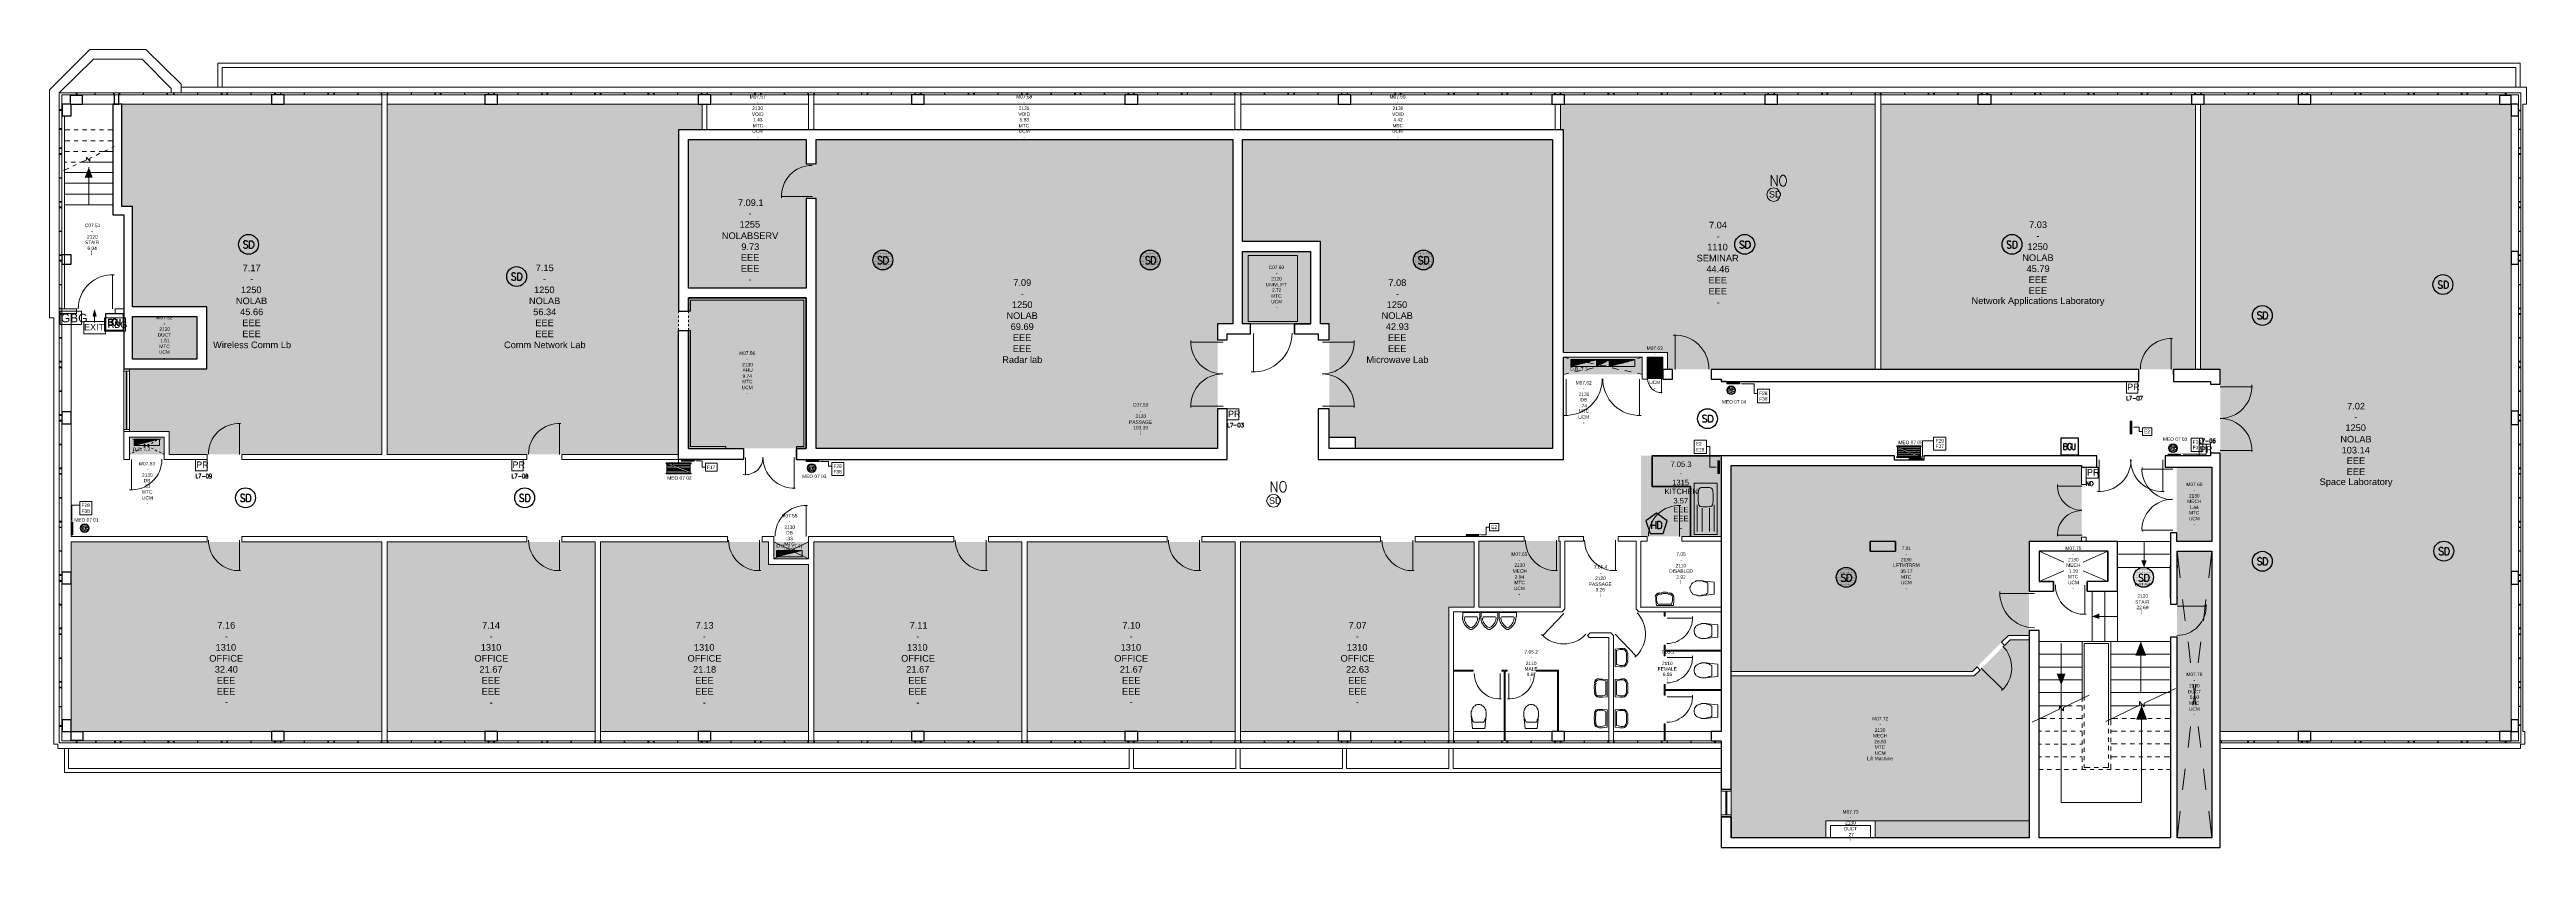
# Model space of a CAD drawing. Header units: millimetres. Extents: x 0 to 58.8, y 0 to 18.9.
import ezdxf

# ---------------------------------------------------------------- set-up
doc = ezdxf.new("R2010")
doc.units = ezdxf.units.MM
for name, color, linetype, true_color in [('PDF_014407$_ps_FIRE$DETECT', 80, 'Continuous', 0x3fff00), ('PDF_014407$_ps_FIRE_ACCESS', 7, 'Continuous', 0x37dd00), ('PDF_014407$_ps_FIRE_ALARM', 7, 'Continuous', 0x37dd00), ('PDF_014407$HL-TMP', 7, 'Continuous', 0x800000)]:
    doc.layers.add(name, color=color, linetype=linetype, true_color=true_color)
for name, color, linetype in [('PDF_014407$_ps_HATCH', 7, 'Continuous'), ('PDF_014407$_ps_TEXTBOLD', 2, 'Continuous'), ('PDF_014407$_ps_TEXTBOLD$FIRE', 2, 'Continuous'), ('PDF_014407$BL', 7, 'Continuous'), ('PDF_014407$DR', 7, 'Continuous'), ('PDF_014407$EQ', 7, 'Continuous'), ('PDF_014407$FI', 7, 'Continuous'), ('PDF_014407$FI-DSG', 7, 'Continuous'), ('PDF_014407$FT-FIXFIT', 7, 'Continuous'), ('PDF_014407$PL-STAIR', 7, 'Continuous'), ('PDF_014407$PL-TOIL', 7, 'Continuous'), ('PDF_014407$REG-EGRESS', 7, 'Continuous'), ('PDF_014407$WA', 7, 'Continuous'), ('PDF_014407$WA-COL', 7, 'Continuous'), ('PDF_014407$WA-EXT', 7, 'Continuous'), ('PDF_014407$WA-PART', 7, 'Continuous'), ('PDF_014407$WN', 7, 'Continuous'), ('PDF_Text', 7, 'Continuous')]:
    doc.layers.add(name, color=color, linetype=linetype)
doc.styles.add('PDF ArialMT', font='arial.ttf')

msp = doc.modelspace()

# ---------------------------------------------------------------- hatches: boundary and pattern name
at = {"layer": 'PDF_014407$WA', "transparency": 33554559}
for points in [[(0.64, 12.795), (0.63, 12.785), (0.62, 12.775), (0.63, 12.765), (0.64, 12.755), (0.65, 12.765), (0.66, 12.775), (0.65, 12.785)], [(0.64, 12.795), (0.63, 12.785), (0.62, 12.775), (0.63, 12.765), (0.64, 12.755), (0.65, 12.765), (0.66, 12.775), (0.65, 12.785)], [(0.64, 12.795), (0.63, 12.785), (0.62, 12.775), (0.63, 12.765), (0.64, 12.755), (0.65, 12.765), (0.66, 12.775), (0.65, 12.785)], [(35.855, 5.718), (35.845, 5.708), (35.835, 5.698), (35.845, 5.688), (35.855, 5.678), (35.865, 5.688), (35.875, 5.698), (35.865, 5.708)], [(37.772, 5.718), (37.762, 5.708), (37.752, 5.698), (37.762, 5.688), (37.772, 5.678), (37.782, 5.688), (37.792, 5.698), (37.782, 5.708)]]:
    msp.add_hatch(color=256, dxfattribs=at).paths.add_polyline_path(points)
at = {"layer": 'PDF_014407$WA-EXT', "transparency": 33554559}
for points in [[(28.507, 12.203), (28.497, 12.193), (28.487, 12.183), (28.497, 12.173), (28.507, 12.163), (28.517, 12.173), (28.527, 12.183), (28.517, 12.193)], [(28.507, 12.203), (28.497, 12.193), (28.487, 12.183), (28.497, 12.173), (28.507, 12.163), (28.517, 12.173), (28.527, 12.183), (28.517, 12.193)], [(29.551, 12.203), (29.541, 12.193), (29.531, 12.183), (29.541, 12.173), (29.551, 12.163), (29.561, 12.173), (29.571, 12.183), (29.561, 12.193)], [(29.551, 12.203), (29.541, 12.193), (29.531, 12.183), (29.541, 12.173), (29.551, 12.163), (29.561, 12.173), (29.571, 12.183), (29.561, 12.193)]]:
    msp.add_hatch(color=256, dxfattribs=at).paths.add_polyline_path(points)

# ---------------------------------------------------------------- linework, layer by layer
at = {"layer": 'PDF_014407$_ps_FIRE$DETECT', "lineweight": 25}
for points in [[(1.744, 12.263), (1.333, 12.263), (1.333, 12.665), (1.744, 12.665)], [(48.152, 9.302), (47.751, 9.302), (47.751, 9.714), (48.152, 9.714)], [(38.144, 7.927), (37.893, 7.746), (37.993, 7.445), (38.304, 7.445), (38.395, 7.746)]]:
    msp.add_lwpolyline(points, close=True, dxfattribs=at)
for centre in [(4.721, 14.306), (19.778, 13.935), (26.123, 13.935), (32.608, 13.935), (40.237, 14.306), (46.581, 14.306), (11.085, 13.543), (56.81, 13.353), (52.524, 12.62), (39.353, 10.17), (4.65, 8.293), (11.276, 8.293), (56.831, 7.028), (42.646, 6.406), (49.703, 6.406), (52.524, 6.787)]:
    msp.add_circle(centre, 0.236, dxfattribs=at)
at = {"layer": 'PDF_014407$_ps_FIRE_ACCESS', "lineweight": 0}
for points in [[(40.924, 15.325), (41.005, 15.345), (41.055, 15.405), (41.085, 15.486), (41.055, 15.566), (41.005, 15.626), (40.924, 15.646), (40.844, 15.626), (40.784, 15.566), (40.764, 15.486), (40.784, 15.405), (40.844, 15.345)], [(29.049, 8.067), (29.129, 8.087), (29.189, 8.148), (29.21, 8.218), (29.189, 8.298), (29.129, 8.358), (29.049, 8.378), (28.969, 8.358), (28.918, 8.298), (28.888, 8.218), (28.918, 8.148), (28.969, 8.087)]]:
    msp.add_lwpolyline(points, close=True, dxfattribs=at)
at = {"layer": 'PDF_014407$_ps_FIRE_ALARM', "lineweight": 0}
for points in [[(0.76, 12.404), (0.76, 12.725), (0.248, 12.725), (0.248, 12.404)], [(1.804, 12.243), (1.804, 12.564), (1.302, 12.564), (1.302, 12.243)], [(49.568, 10.778), (49.568, 11.049), (49.297, 11.049), (49.297, 10.778)], [(28.226, 10.145), (28.226, 10.406), (27.955, 10.406), (27.955, 10.145)], [(51.294, 9.292), (51.294, 9.563), (51.023, 9.563), (51.023, 9.292)], [(3.742, 8.931), (3.742, 9.202), (3.461, 9.202), (3.461, 8.931)], [(11.241, 8.931), (11.241, 9.202), (10.969, 9.202), (10.969, 8.931)], [(48.624, 8.76), (48.624, 9.021), (48.343, 9.021), (48.343, 8.76)]]:
    msp.add_lwpolyline(points, close=True, dxfattribs=at)
at = {"layer": 'PDF_014407$_ps_HATCH', "lineweight": 9}
for points in [[(19.653, 14.12), (19.653, 14.12)], [(19.663, 14.12), (19.663, 14.12)], [(19.673, 14.141), (19.673, 14.141)], [(19.683, 14.12), (19.683, 14.12)], [(19.693, 14.141), (19.693, 14.141)], [(19.703, 14.161), (19.703, 14.161)], [(19.703, 14.12), (19.703, 14.12)], [(19.713, 14.141), (19.713, 14.141)], [(19.723, 14.161), (19.723, 14.161)], [(19.723, 14.12), (19.723, 14.12)], [(19.733, 14.141), (19.733, 14.141)], [(19.743, 14.161), (19.743, 14.161)], [(19.743, 14.12), (19.743, 14.12)], [(19.753, 14.141), (19.753, 14.141)], [(19.763, 14.161), (19.763, 14.161)], [(19.763, 14.12), (19.763, 14.12)], [(19.773, 14.141), (19.773, 14.141)], [(19.783, 14.161), (19.783, 14.161)], [(19.783, 14.12), (19.783, 14.12)], [(19.793, 14.141), (19.793, 14.141)], [(19.803, 14.161), (19.803, 14.161)], [(19.803, 14.12), (19.803, 14.12)], [(19.813, 14.141), (19.813, 14.141)], [(19.823, 14.161), (19.823, 14.161)], [(19.823, 14.12), (19.823, 14.12)], [(19.834, 14.161), (19.834, 14.161)], [(19.834, 14.141), (19.834, 14.141)], [(19.834, 14.12), (19.834, 14.12)], [(19.844, 14.141), (19.844, 14.141)], [(19.854, 14.161), (19.854, 14.161)], [(19.854, 14.12), (19.854, 14.12)], [(19.864, 14.141), (19.864, 14.141)], [(19.874, 14.12), (19.874, 14.12)], [(19.884, 14.141), (19.884, 14.141)], [(19.894, 14.12), (19.894, 14.12)], [(19.914, 14.12), (19.914, 14.12)], [(25.997, 14.12), (25.997, 14.12)], [(26.017, 14.12), (26.017, 14.12)], [(26.027, 14.141), (26.027, 14.141)], [(26.037, 14.12), (26.037, 14.12)], [(26.047, 14.141), (26.047, 14.141)], [(26.057, 14.161), (26.057, 14.161)], [(26.057, 14.12), (26.057, 14.12)], [(26.067, 14.141), (26.067, 14.141)], [(26.077, 14.161), (26.077, 14.161)], [(26.077, 14.12), (26.077, 14.12)], [(26.088, 14.141), (26.088, 14.141)], [(26.098, 14.161), (26.098, 14.161)], [(26.098, 14.12), (26.098, 14.12)], [(26.108, 14.141), (26.108, 14.141)], [(26.118, 14.161), (26.118, 14.161)], [(26.118, 14.12), (26.118, 14.12)], [(26.128, 14.161), (26.128, 14.161)], [(26.128, 14.141), (26.128, 14.141)], [(26.128, 14.12), (26.128, 14.12)], [(26.138, 14.141), (26.138, 14.141)], [(26.148, 14.161), (26.148, 14.161)], [(26.148, 14.12), (26.148, 14.12)], [(26.158, 14.141), (26.158, 14.141)], [(26.168, 14.161), (26.168, 14.161)], [(26.168, 14.12), (26.168, 14.12)], [(26.178, 14.141), (26.178, 14.141)], [(26.188, 14.161), (26.188, 14.161)], [(26.188, 14.12), (26.188, 14.12)], [(26.198, 14.141), (26.198, 14.141)], [(26.208, 14.161), (26.208, 14.161)], [(26.208, 14.12), (26.208, 14.12)], [(26.218, 14.141), (26.218, 14.141)], [(26.228, 14.12), (26.228, 14.12)], [(26.238, 14.141), (26.238, 14.141)], [(26.248, 14.12), (26.248, 14.12)], [(26.268, 14.12), (26.268, 14.12)], [(32.482, 14.12), (32.482, 14.12)], [(32.502, 14.12), (32.502, 14.12)], [(32.512, 14.141), (32.512, 14.141)], [(32.522, 14.12), (32.522, 14.12)], [(32.532, 14.141), (32.532, 14.141)], [(32.542, 14.161), (32.542, 14.161)], [(32.542, 14.12), (32.542, 14.12)], [(32.552, 14.161), (32.552, 14.161)], [(32.552, 14.141), (32.552, 14.141)], [(32.552, 14.12), (32.552, 14.12)], [(32.562, 14.141), (32.562, 14.141)], [(32.572, 14.161), (32.572, 14.161)], [(32.572, 14.12), (32.572, 14.12)], [(32.582, 14.141), (32.582, 14.141)], [(32.592, 14.161), (32.592, 14.161)], [(32.592, 14.12), (32.592, 14.12)], [(32.603, 14.141), (32.603, 14.141)], [(32.613, 14.161), (32.613, 14.161)], [(32.613, 14.12), (32.613, 14.12)], [(32.623, 14.141), (32.623, 14.141)], [(32.633, 14.161), (32.633, 14.161)], [(32.633, 14.12), (32.633, 14.12)], [(32.643, 14.141), (32.643, 14.141)], [(32.653, 14.161), (32.653, 14.161)], [(32.653, 14.12), (32.653, 14.12)], [(32.663, 14.141), (32.663, 14.141)], [(32.673, 14.161), (32.673, 14.161)], [(32.673, 14.12), (32.673, 14.12)], [(32.683, 14.141), (32.683, 14.141)], [(32.693, 14.161), (32.693, 14.161)], [(32.693, 14.12), (32.693, 14.12)], [(32.703, 14.141), (32.703, 14.141)], [(32.713, 14.12), (32.713, 14.12)], [(32.723, 14.141), (32.723, 14.141)], [(32.733, 14.12), (32.733, 14.12)], [(32.743, 14.12), (32.743, 14.12)], [(19.542, 13.95), (19.542, 13.95)], [(19.542, 13.91), (19.542, 13.91)], [(19.552, 14.01), (19.552, 14.01)], [(19.552, 13.97), (19.552, 13.97)], [(19.552, 13.93), (19.552, 13.93)], [(19.552, 13.89), (19.552, 13.89)], [(19.552, 13.849), (19.552, 13.849)], [(19.562, 14.02), (19.562, 14.02)], [(19.562, 13.99), (19.562, 13.99)], [(19.562, 13.95), (19.562, 13.95)], [(19.562, 13.91), (19.562, 13.91)], [(19.562, 13.87), (19.562, 13.87)], [(19.562, 13.839), (19.562, 13.839)], [(19.573, 14.04), (19.573, 14.04)], [(19.573, 14.01), (19.573, 14.01)], [(19.573, 13.97), (19.573, 13.97)], [(19.573, 13.93), (19.573, 13.93)], [(19.573, 13.89), (19.573, 13.89)], [(19.573, 13.849), (19.573, 13.849)], [(19.573, 13.819), (19.573, 13.819)], [(19.583, 14.06), (19.583, 14.06)], [(19.583, 14.02), (19.583, 14.02)], [(19.583, 13.99), (19.583, 13.99)], [(19.583, 13.95), (19.583, 13.95)], [(19.583, 13.91), (19.583, 13.91)], [(19.583, 13.87), (19.583, 13.87)], [(19.583, 13.839), (19.583, 13.839)], [(19.583, 13.799), (19.583, 13.799)], [(19.593, 14.04), (19.593, 14.04)], [(19.593, 14.01), (19.593, 14.01)], [(19.593, 13.97), (19.593, 13.97)], [(19.593, 13.93), (19.593, 13.93)], [(19.593, 13.89), (19.593, 13.89)], [(19.593, 13.849), (19.593, 13.849)], [(19.593, 13.819), (19.593, 13.819)], [(19.603, 14.06), (19.603, 14.06)], [(19.603, 14.02), (19.603, 14.02)], [(19.603, 13.99), (19.603, 13.99)], [(19.603, 13.95), (19.603, 13.95)], [(19.603, 13.91), (19.603, 13.91)], [(19.603, 13.87), (19.603, 13.87)], [(19.603, 13.839), (19.603, 13.839)], [(19.603, 13.799), (19.603, 13.799)], [(19.613, 14.08), (19.613, 14.08)], [(19.613, 14.04), (19.613, 14.04)], [(19.613, 14.01), (19.613, 14.01)], [(19.613, 13.97), (19.613, 13.97)], [(19.613, 13.93), (19.613, 13.93)], [(19.613, 13.89), (19.613, 13.89)], [(19.613, 13.849), (19.613, 13.849)], [(19.613, 13.819), (19.613, 13.819)], [(19.613, 13.779), (19.613, 13.779)], [(19.623, 14.1), (19.623, 14.1)], [(19.623, 14.06), (19.623, 14.06)], [(19.623, 14.02), (19.623, 14.02)], [(19.623, 13.99), (19.623, 13.99)], [(19.623, 13.95), (19.623, 13.95)], [(19.623, 13.91), (19.623, 13.91)], [(19.623, 13.87), (19.623, 13.87)], [(19.623, 13.839), (19.623, 13.839)], [(19.623, 13.799), (19.623, 13.799)], [(19.623, 13.759), (19.623, 13.759)], [(19.633, 14.08), (19.633, 14.08)], [(19.633, 14.04), (19.633, 14.04)], [(19.633, 14.01), (19.633, 14.01)], [(19.633, 13.97), (19.633, 13.97)], [(19.633, 13.93), (19.633, 13.93)], [(19.633, 13.89), (19.633, 13.89)], [(19.633, 13.849), (19.633, 13.849)], [(19.633, 13.819), (19.633, 13.819)], [(19.633, 13.779), (19.633, 13.779)], [(19.643, 14.1), (19.643, 14.1)], [(19.643, 14.06), (19.643, 14.06)], [(19.643, 14.02), (19.643, 14.02)], [(19.643, 13.99), (19.643, 13.99)], [(19.643, 13.95), (19.643, 13.95)], [(19.643, 13.91), (19.643, 13.91)], [(19.643, 13.87), (19.643, 13.87)], [(19.643, 13.839), (19.643, 13.839)], [(19.643, 13.799), (19.643, 13.799)], [(19.643, 13.759), (19.643, 13.759)], [(19.653, 14.1), (19.653, 14.1)], [(19.653, 14.08), (19.653, 14.08)], [(19.653, 14.06), (19.653, 14.06)], [(19.653, 14.04), (19.653, 14.04)], [(19.653, 14.02), (19.653, 14.02)], [(19.653, 14.01), (19.653, 14.01)], [(19.653, 13.99), (19.653, 13.99)], [(19.653, 13.97), (19.653, 13.97)], [(19.653, 13.95), (19.653, 13.95)], [(19.653, 13.93), (19.653, 13.93)], [(19.653, 13.91), (19.653, 13.91)], [(19.653, 13.89), (19.653, 13.89)], [(19.653, 13.87), (19.653, 13.87)], [(19.653, 13.849), (19.653, 13.849)], [(19.653, 13.839), (19.653, 13.839)], [(19.653, 13.819), (19.653, 13.819)], [(19.653, 13.799), (19.653, 13.799)], [(19.653, 13.779), (19.653, 13.779)], [(19.653, 13.759), (19.653, 13.759)], [(19.653, 13.739), (19.653, 13.739)], [(19.663, 14.08), (19.663, 14.08)], [(19.663, 14.04), (19.663, 14.04)], [(19.663, 14.01), (19.663, 14.01)], [(19.663, 13.97), (19.663, 13.97)], [(19.663, 13.93), (19.663, 13.93)], [(19.663, 13.89), (19.663, 13.89)], [(19.663, 13.849), (19.663, 13.849)], [(19.663, 13.819), (19.663, 13.819)], [(19.663, 13.779), (19.663, 13.779)], [(19.663, 13.739), (19.663, 13.739)], [(19.673, 14.1), (19.673, 14.1)], [(19.673, 14.06), (19.673, 14.06)], [(19.673, 14.02), (19.673, 14.02)], [(19.673, 13.99), (19.673, 13.99)], [(19.673, 13.95), (19.673, 13.95)], [(19.673, 13.91), (19.673, 13.91)], [(19.673, 13.87), (19.673, 13.87)], [(19.673, 13.839), (19.673, 13.839)], [(19.673, 13.799), (19.673, 13.799)], [(19.673, 13.759), (19.673, 13.759)], [(19.673, 13.719), (19.673, 13.719)], [(19.683, 14.08), (19.683, 14.08)], [(19.683, 14.04), (19.683, 14.04)], [(19.683, 14.01), (19.683, 14.01)], [(19.683, 13.97), (19.683, 13.97)], [(19.683, 13.93), (19.683, 13.93)], [(19.683, 13.89), (19.683, 13.89)], [(19.683, 13.849), (19.683, 13.849)], [(19.683, 13.819), (19.683, 13.819)], [(19.683, 13.779), (19.683, 13.779)], [(19.683, 13.739), (19.683, 13.739)], [(19.693, 14.1), (19.693, 14.1)], [(19.693, 14.06), (19.693, 14.06)], [(19.693, 14.02), (19.693, 14.02)], [(19.693, 13.99), (19.693, 13.99)], [(19.693, 13.95), (19.693, 13.95)], [(19.693, 13.91), (19.693, 13.91)], [(19.693, 13.87), (19.693, 13.87)], [(19.693, 13.839), (19.693, 13.839)], [(19.693, 13.799), (19.693, 13.799)], [(19.693, 13.759), (19.693, 13.759)], [(19.693, 13.719), (19.693, 13.719)], [(19.703, 14.08), (19.703, 14.08)], [(19.703, 14.04), (19.703, 14.04)], [(19.703, 14.01), (19.703, 14.01)], [(19.703, 13.97), (19.703, 13.97)], [(19.703, 13.93), (19.703, 13.93)], [(19.703, 13.89), (19.703, 13.89)], [(19.703, 13.849), (19.703, 13.849)], [(19.703, 13.819), (19.703, 13.819)], [(19.703, 13.779), (19.703, 13.779)], [(19.703, 13.739), (19.703, 13.739)], [(19.703, 13.699), (19.703, 13.699)], [(19.713, 14.1), (19.713, 14.1)], [(19.713, 14.06), (19.713, 14.06)], [(19.713, 14.02), (19.713, 14.02)], [(19.713, 13.99), (19.713, 13.99)], [(19.713, 13.95), (19.713, 13.95)], [(19.713, 13.91), (19.713, 13.91)], [(19.713, 13.87), (19.713, 13.87)], [(19.713, 13.839), (19.713, 13.839)], [(19.713, 13.799), (19.713, 13.799)], [(19.713, 13.759), (19.713, 13.759)], [(19.713, 13.719), (19.713, 13.719)], [(19.723, 14.08), (19.723, 14.08)], [(19.723, 14.04), (19.723, 14.04)], [(19.723, 14.01), (19.723, 14.01)], [(19.723, 13.97), (19.723, 13.97)], [(19.723, 13.93), (19.723, 13.93)], [(19.723, 13.89), (19.723, 13.89)], [(19.723, 13.849), (19.723, 13.849)], [(19.723, 13.819), (19.723, 13.819)], [(19.723, 13.779), (19.723, 13.779)], [(19.723, 13.739), (19.723, 13.739)], [(19.723, 13.699), (19.723, 13.699)], [(19.733, 14.1), (19.733, 14.1)], [(19.733, 14.06), (19.733, 14.06)], [(19.733, 14.02), (19.733, 14.02)], [(19.733, 13.99), (19.733, 13.99)], [(19.733, 13.95), (19.733, 13.95)], [(19.733, 13.91), (19.733, 13.91)], [(19.733, 13.87), (19.733, 13.87)], [(19.733, 13.839), (19.733, 13.839)], [(19.733, 13.799), (19.733, 13.799)], [(19.733, 13.759), (19.733, 13.759)], [(19.733, 13.719), (19.733, 13.719)], [(19.743, 14.08), (19.743, 14.08)], [(19.743, 14.04), (19.743, 14.04)], [(19.743, 14.01), (19.743, 14.01)], [(19.743, 13.97), (19.743, 13.97)], [(19.743, 13.93), (19.743, 13.93)], [(19.743, 13.89), (19.743, 13.89)], [(19.743, 13.849), (19.743, 13.849)], [(19.743, 13.819), (19.743, 13.819)], [(19.743, 13.779), (19.743, 13.779)], [(19.743, 13.739), (19.743, 13.739)], [(19.743, 13.699), (19.743, 13.699)], [(19.753, 14.1), (19.753, 14.1)], [(19.753, 14.06), (19.753, 14.06)], [(19.753, 14.02), (19.753, 14.02)], [(19.753, 13.99), (19.753, 13.99)], [(19.753, 13.95), (19.753, 13.95)], [(19.753, 13.91), (19.753, 13.91)], [(19.753, 13.87), (19.753, 13.87)], [(19.753, 13.839), (19.753, 13.839)], [(19.753, 13.799), (19.753, 13.799)], [(19.753, 13.759), (19.753, 13.759)], [(19.753, 13.719), (19.753, 13.719)], [(19.763, 14.08), (19.763, 14.08)], [(19.763, 14.04), (19.763, 14.04)], [(19.763, 14.01), (19.763, 14.01)], [(19.763, 13.97), (19.763, 13.97)], [(19.763, 13.93), (19.763, 13.93)], [(19.763, 13.89), (19.763, 13.89)], [(19.763, 13.849), (19.763, 13.849)], [(19.763, 13.819), (19.763, 13.819)], [(19.763, 13.779), (19.763, 13.779)], [(19.763, 13.739), (19.763, 13.739)], [(19.763, 13.699), (19.763, 13.699)], [(19.773, 14.1), (19.773, 14.1)], [(19.773, 14.06), (19.773, 14.06)], [(19.773, 14.02), (19.773, 14.02)], [(19.773, 13.99), (19.773, 13.99)], [(19.773, 13.95), (19.773, 13.95)], [(19.773, 13.91), (19.773, 13.91)], [(19.773, 13.87), (19.773, 13.87)], [(19.773, 13.839), (19.773, 13.839)], [(19.773, 13.799), (19.773, 13.799)], [(19.773, 13.759), (19.773, 13.759)], [(19.773, 13.719), (19.773, 13.719)], [(19.783, 14.08), (19.783, 14.08)], [(19.783, 14.04), (19.783, 14.04)], [(19.783, 14.01), (19.783, 14.01)], [(19.783, 13.97), (19.783, 13.97)], [(19.783, 13.93), (19.783, 13.93)], [(19.783, 13.89), (19.783, 13.89)], [(19.783, 13.849), (19.783, 13.849)], [(19.783, 13.819), (19.783, 13.819)], [(19.783, 13.779), (19.783, 13.779)], [(19.783, 13.739), (19.783, 13.739)], [(19.783, 13.699), (19.783, 13.699)], [(19.793, 14.1), (19.793, 14.1)], [(19.793, 14.06), (19.793, 14.06)], [(19.793, 14.02), (19.793, 14.02)], [(19.793, 13.99), (19.793, 13.99)], [(19.793, 13.95), (19.793, 13.95)], [(19.793, 13.91), (19.793, 13.91)], [(19.793, 13.87), (19.793, 13.87)], [(19.793, 13.839), (19.793, 13.839)], [(19.793, 13.799), (19.793, 13.799)], [(19.793, 13.759), (19.793, 13.759)], [(19.793, 13.719), (19.793, 13.719)], [(19.803, 14.08), (19.803, 14.08)], [(19.803, 14.04), (19.803, 14.04)], [(19.803, 14.01), (19.803, 14.01)], [(19.803, 13.97), (19.803, 13.97)], [(19.803, 13.93), (19.803, 13.93)], [(19.803, 13.89), (19.803, 13.89)], [(19.803, 13.849), (19.803, 13.849)], [(19.803, 13.819), (19.803, 13.819)], [(19.803, 13.779), (19.803, 13.779)], [(19.803, 13.739), (19.803, 13.739)], [(19.803, 13.699), (19.803, 13.699)], [(19.813, 14.1), (19.813, 14.1)], [(19.813, 14.06), (19.813, 14.06)], [(19.813, 14.02), (19.813, 14.02)], [(19.813, 13.99), (19.813, 13.99)], [(19.813, 13.95), (19.813, 13.95)], [(19.813, 13.91), (19.813, 13.91)], [(19.813, 13.87), (19.813, 13.87)], [(19.813, 13.839), (19.813, 13.839)], [(19.813, 13.799), (19.813, 13.799)], [(19.813, 13.759), (19.813, 13.759)], [(19.813, 13.719), (19.813, 13.719)], [(19.823, 14.08), (19.823, 14.08)], [(19.823, 14.04), (19.823, 14.04)], [(19.823, 14.01), (19.823, 14.01)], [(19.823, 13.97), (19.823, 13.97)], [(19.823, 13.93), (19.823, 13.93)], [(19.823, 13.89), (19.823, 13.89)], [(19.823, 13.849), (19.823, 13.849)], [(19.823, 13.819), (19.823, 13.819)], [(19.823, 13.779), (19.823, 13.779)], [(19.823, 13.739), (19.823, 13.739)], [(19.823, 13.699), (19.823, 13.699)], [(19.834, 14.1), (19.834, 14.1)], [(19.834, 14.08), (19.834, 14.08)], [(19.834, 14.06), (19.834, 14.06)], [(19.834, 14.04), (19.834, 14.04)], [(19.834, 14.02), (19.834, 14.02)], [(19.834, 14.01), (19.834, 14.01)], [(19.834, 13.99), (19.834, 13.99)], [(19.834, 13.97), (19.834, 13.97)], [(19.834, 13.95), (19.834, 13.95)], [(19.834, 13.93), (19.834, 13.93)], [(19.834, 13.91), (19.834, 13.91)], [(19.834, 13.89), (19.834, 13.89)], [(19.834, 13.87), (19.834, 13.87)], [(19.834, 13.849), (19.834, 13.849)], [(19.834, 13.839), (19.834, 13.839)], [(19.834, 13.819), (19.834, 13.819)], [(19.834, 13.799), (19.834, 13.799)], [(19.834, 13.779), (19.834, 13.779)], [(19.834, 13.759), (19.834, 13.759)], [(19.834, 13.739), (19.834, 13.739)], [(19.834, 13.719), (19.834, 13.719)], [(19.834, 13.699), (19.834, 13.699)], [(19.844, 14.1), (19.844, 14.1)], [(19.844, 14.06), (19.844, 14.06)], [(19.844, 14.02), (19.844, 14.02)], [(19.844, 13.99), (19.844, 13.99)], [(19.844, 13.95), (19.844, 13.95)], [(19.844, 13.91), (19.844, 13.91)], [(19.844, 13.87), (19.844, 13.87)], [(19.844, 13.839), (19.844, 13.839)], [(19.844, 13.799), (19.844, 13.799)], [(19.844, 13.759), (19.844, 13.759)], [(19.844, 13.719), (19.844, 13.719)], [(19.854, 14.08), (19.854, 14.08)], [(19.854, 14.04), (19.854, 14.04)], [(19.854, 14.01), (19.854, 14.01)], [(19.854, 13.97), (19.854, 13.97)], [(19.854, 13.93), (19.854, 13.93)], [(19.854, 13.89), (19.854, 13.89)], [(19.854, 13.849), (19.854, 13.849)], [(19.854, 13.819), (19.854, 13.819)], [(19.854, 13.779), (19.854, 13.779)], [(19.854, 13.739), (19.854, 13.739)], [(19.854, 13.699), (19.854, 13.699)], [(19.864, 14.1), (19.864, 14.1)], [(19.864, 14.06), (19.864, 14.06)], [(19.864, 14.02), (19.864, 14.02)], [(19.864, 13.99), (19.864, 13.99)], [(19.864, 13.95), (19.864, 13.95)], [(19.864, 13.91), (19.864, 13.91)], [(19.864, 13.87), (19.864, 13.87)], [(19.864, 13.839), (19.864, 13.839)], [(19.864, 13.799), (19.864, 13.799)], [(19.864, 13.759), (19.864, 13.759)], [(19.864, 13.719), (19.864, 13.719)], [(19.874, 14.08), (19.874, 14.08)], [(19.874, 14.04), (19.874, 14.04)], [(19.874, 14.01), (19.874, 14.01)], [(19.874, 13.97), (19.874, 13.97)], [(19.874, 13.93), (19.874, 13.93)], [(19.874, 13.89), (19.874, 13.89)], [(19.874, 13.849), (19.874, 13.849)], [(19.874, 13.819), (19.874, 13.819)], [(19.874, 13.779), (19.874, 13.779)], [(19.874, 13.739), (19.874, 13.739)], [(19.884, 14.1), (19.884, 14.1)], [(19.884, 14.06), (19.884, 14.06)], [(19.884, 14.02), (19.884, 14.02)], [(19.884, 13.99), (19.884, 13.99)], [(19.884, 13.95), (19.884, 13.95)], [(19.884, 13.91), (19.884, 13.91)], [(19.884, 13.87), (19.884, 13.87)], [(19.884, 13.839), (19.884, 13.839)], [(19.884, 13.799), (19.884, 13.799)], [(19.884, 13.759), (19.884, 13.759)], [(19.884, 13.719), (19.884, 13.719)], [(19.894, 14.08), (19.894, 14.08)], [(19.894, 14.04), (19.894, 14.04)], [(19.894, 14.01), (19.894, 14.01)], [(19.894, 13.97), (19.894, 13.97)], [(19.894, 13.93), (19.894, 13.93)], [(19.894, 13.89), (19.894, 13.89)], [(19.894, 13.849), (19.894, 13.849)], [(19.894, 13.819), (19.894, 13.819)], [(19.894, 13.779), (19.894, 13.779)], [(19.894, 13.739), (19.894, 13.739)], [(19.904, 14.1), (19.904, 14.1)], [(19.904, 14.06), (19.904, 14.06)], [(19.904, 14.02), (19.904, 14.02)], [(19.904, 13.99), (19.904, 13.99)], [(19.904, 13.95), (19.904, 13.95)], [(19.904, 13.91), (19.904, 13.91)], [(19.904, 13.87), (19.904, 13.87)], [(19.904, 13.839), (19.904, 13.839)], [(19.904, 13.799), (19.904, 13.799)], [(19.904, 13.759), (19.904, 13.759)], [(19.914, 14.08), (19.914, 14.08)], [(19.914, 14.04), (19.914, 14.04)], [(19.914, 14.01), (19.914, 14.01)], [(19.914, 13.97), (19.914, 13.97)], [(19.914, 13.93), (19.914, 13.93)], [(19.914, 13.89), (19.914, 13.89)], [(19.914, 13.849), (19.914, 13.849)], [(19.914, 13.819), (19.914, 13.819)], [(19.914, 13.779), (19.914, 13.779)], [(19.914, 13.739), (19.914, 13.739)], [(19.924, 14.1), (19.924, 14.1)], [(19.924, 14.06), (19.924, 14.06)], [(19.924, 14.02), (19.924, 14.02)], [(19.924, 13.99), (19.924, 13.99)], [(19.924, 13.95), (19.924, 13.95)], [(19.924, 13.91), (19.924, 13.91)], [(19.924, 13.87), (19.924, 13.87)], [(19.924, 13.839), (19.924, 13.839)], [(19.924, 13.799), (19.924, 13.799)], [(19.924, 13.759), (19.924, 13.759)], [(19.934, 14.08), (19.934, 14.08)], [(19.934, 14.04), (19.934, 14.04)], [(19.934, 14.01), (19.934, 14.01)], [(19.934, 13.97), (19.934, 13.97)], [(19.934, 13.93), (19.934, 13.93)], [(19.934, 13.89), (19.934, 13.89)], [(19.934, 13.849), (19.934, 13.849)], [(19.934, 13.819), (19.934, 13.819)], [(19.934, 13.779), (19.934, 13.779)], [(19.944, 14.1), (19.944, 14.1)], [(19.944, 14.06), (19.944, 14.06)], [(19.944, 14.02), (19.944, 14.02)], [(19.944, 13.99), (19.944, 13.99)], [(19.944, 13.95), (19.944, 13.95)], [(19.944, 13.91), (19.944, 13.91)], [(19.944, 13.87), (19.944, 13.87)], [(19.944, 13.839), (19.944, 13.839)], [(19.944, 13.799), (19.944, 13.799)], [(19.944, 13.759), (19.944, 13.759)], [(19.954, 14.08), (19.954, 14.08)], [(19.954, 14.04), (19.954, 14.04)], [(19.954, 14.01), (19.954, 14.01)], [(19.954, 13.97), (19.954, 13.97)], [(19.954, 13.93), (19.954, 13.93)], [(19.954, 13.89), (19.954, 13.89)], [(19.954, 13.849), (19.954, 13.849)], [(19.954, 13.819), (19.954, 13.819)], [(19.954, 13.779), (19.954, 13.779)], [(19.964, 14.06), (19.964, 14.06)], [(19.964, 14.02), (19.964, 14.02)], [(19.964, 13.99), (19.964, 13.99)], [(19.964, 13.95), (19.964, 13.95)], [(19.964, 13.91), (19.964, 13.91)], [(19.964, 13.87), (19.964, 13.87)], [(19.964, 13.839), (19.964, 13.839)], [(19.964, 13.799), (19.964, 13.799)], [(19.974, 14.04), (19.974, 14.04)], [(19.974, 14.01), (19.974, 14.01)], [(19.974, 13.97), (19.974, 13.97)], [(19.974, 13.93), (19.974, 13.93)], [(19.974, 13.89), (19.974, 13.89)], [(19.974, 13.849), (19.974, 13.849)], [(19.974, 13.819), (19.974, 13.819)], [(19.984, 14.06), (19.984, 14.06)], [(19.984, 14.02), (19.984, 14.02)], [(19.984, 13.99), (19.984, 13.99)], [(19.984, 13.95), (19.984, 13.95)], [(19.984, 13.91), (19.984, 13.91)], [(19.984, 13.87), (19.984, 13.87)], [(19.984, 13.839), (19.984, 13.839)], [(19.984, 13.799), (19.984, 13.799)], [(19.994, 14.04), (19.994, 14.04)], [(19.994, 14.01), (19.994, 14.01)], [(19.994, 13.97), (19.994, 13.97)], [(19.994, 13.93), (19.994, 13.93)], [(19.994, 13.89), (19.994, 13.89)], [(19.994, 13.849), (19.994, 13.849)], [(19.994, 13.819), (19.994, 13.819)], [(20.004, 14.02), (20.004, 14.02)], [(20.004, 14.01), (20.004, 14.01)], [(20.004, 13.99), (20.004, 13.99)], [(20.004, 13.97), (20.004, 13.97)], [(20.004, 13.95), (20.004, 13.95)], [(20.004, 13.93), (20.004, 13.93)], [(20.004, 13.91), (20.004, 13.91)], [(20.004, 13.89), (20.004, 13.89)], [(20.004, 13.87), (20.004, 13.87)], [(20.004, 13.849), (20.004, 13.849)], [(20.004, 13.839), (20.004, 13.839)], [(20.014, 13.95), (20.014, 13.95)], [(20.014, 13.91), (20.014, 13.91)], [(25.897, 13.95), (25.897, 13.95)], [(25.897, 13.91), (25.897, 13.91)], [(25.907, 14.01), (25.907, 14.01)], [(25.907, 13.97), (25.907, 13.97)], [(25.907, 13.93), (25.907, 13.93)], [(25.907, 13.89), (25.907, 13.89)], [(25.907, 13.849), (25.907, 13.849)], [(25.917, 14.02), (25.917, 14.02)], [(25.917, 13.99), (25.917, 13.99)], [(25.917, 13.95), (25.917, 13.95)], [(25.917, 13.91), (25.917, 13.91)], [(25.917, 13.87), (25.917, 13.87)], [(25.917, 13.839), (25.917, 13.839)], [(25.927, 14.04), (25.927, 14.04)], [(25.927, 14.01), (25.927, 14.01)], [(25.927, 13.97), (25.927, 13.97)], [(25.927, 13.93), (25.927, 13.93)], [(25.927, 13.89), (25.927, 13.89)], [(25.927, 13.849), (25.927, 13.849)], [(25.927, 13.819), (25.927, 13.819)], [(25.937, 14.06), (25.937, 14.06)], [(25.937, 14.02), (25.937, 14.02)], [(25.937, 13.99), (25.937, 13.99)], [(25.937, 13.95), (25.937, 13.95)], [(25.937, 13.91), (25.937, 13.91)], [(25.937, 13.87), (25.937, 13.87)], [(25.937, 13.839), (25.937, 13.839)], [(25.937, 13.799), (25.937, 13.799)], [(25.947, 14.06), (25.947, 14.06)], [(25.947, 14.04), (25.947, 14.04)], [(25.947, 14.02), (25.947, 14.02)], [(25.947, 14.01), (25.947, 14.01)], [(25.947, 13.99), (25.947, 13.99)], [(25.947, 13.97), (25.947, 13.97)], [(25.947, 13.95), (25.947, 13.95)], [(25.947, 13.93), (25.947, 13.93)], [(25.947, 13.91), (25.947, 13.91)], [(25.947, 13.89), (25.947, 13.89)], [(25.947, 13.87), (25.947, 13.87)], [(25.947, 13.849), (25.947, 13.849)], [(25.947, 13.839), (25.947, 13.839)], [(25.947, 13.819), (25.947, 13.819)], [(25.947, 13.799), (25.947, 13.799)], [(25.957, 14.08), (25.957, 14.08)], [(25.957, 14.04), (25.957, 14.04)], [(25.957, 14.01), (25.957, 14.01)], [(25.957, 13.97), (25.957, 13.97)], [(25.957, 13.93), (25.957, 13.93)], [(25.957, 13.89), (25.957, 13.89)], [(25.957, 13.849), (25.957, 13.849)], [(25.957, 13.819), (25.957, 13.819)], [(25.957, 13.779), (25.957, 13.779)], [(25.967, 14.1), (25.967, 14.1)], [(25.967, 14.06), (25.967, 14.06)], [(25.967, 14.02), (25.967, 14.02)], [(25.967, 13.99), (25.967, 13.99)], [(25.967, 13.95), (25.967, 13.95)], [(25.967, 13.91), (25.967, 13.91)], [(25.967, 13.87), (25.967, 13.87)], [(25.967, 13.839), (25.967, 13.839)], [(25.967, 13.799), (25.967, 13.799)], [(25.967, 13.759), (25.967, 13.759)], [(25.977, 14.08), (25.977, 14.08)], [(25.977, 14.04), (25.977, 14.04)], [(25.977, 14.01), (25.977, 14.01)], [(25.977, 13.97), (25.977, 13.97)], [(25.977, 13.93), (25.977, 13.93)], [(25.977, 13.89), (25.977, 13.89)], [(25.977, 13.849), (25.977, 13.849)], [(25.977, 13.819), (25.977, 13.819)], [(25.977, 13.779), (25.977, 13.779)], [(25.987, 14.1), (25.987, 14.1)], [(25.987, 14.06), (25.987, 14.06)], [(25.987, 14.02), (25.987, 14.02)], [(25.987, 13.99), (25.987, 13.99)], [(25.987, 13.95), (25.987, 13.95)], [(25.987, 13.91), (25.987, 13.91)], [(25.987, 13.87), (25.987, 13.87)], [(25.987, 13.839), (25.987, 13.839)], [(25.987, 13.799), (25.987, 13.799)], [(25.987, 13.759), (25.987, 13.759)], [(25.997, 14.08), (25.997, 14.08)], [(25.997, 14.04), (25.997, 14.04)], [(25.997, 14.01), (25.997, 14.01)], [(25.997, 13.97), (25.997, 13.97)], [(25.997, 13.93), (25.997, 13.93)], [(25.997, 13.89), (25.997, 13.89)], [(25.997, 13.849), (25.997, 13.849)], [(25.997, 13.819), (25.997, 13.819)], [(25.997, 13.779), (25.997, 13.779)], [(25.997, 13.739), (25.997, 13.739)], [(26.007, 14.1), (26.007, 14.1)], [(26.007, 14.06), (26.007, 14.06)], [(26.007, 14.02), (26.007, 14.02)], [(26.007, 13.99), (26.007, 13.99)], [(26.007, 13.95), (26.007, 13.95)], [(26.007, 13.91), (26.007, 13.91)], [(26.007, 13.87), (26.007, 13.87)], [(26.007, 13.839), (26.007, 13.839)], [(26.007, 13.799), (26.007, 13.799)], [(26.007, 13.759), (26.007, 13.759)], [(26.017, 14.08), (26.017, 14.08)], [(26.017, 14.04), (26.017, 14.04)], [(26.017, 14.01), (26.017, 14.01)], [(26.017, 13.97), (26.017, 13.97)], [(26.017, 13.93), (26.017, 13.93)], [(26.017, 13.89), (26.017, 13.89)], [(26.017, 13.849), (26.017, 13.849)], [(26.017, 13.819), (26.017, 13.819)], [(26.017, 13.779), (26.017, 13.779)], [(26.017, 13.739), (26.017, 13.739)], [(26.027, 14.1), (26.027, 14.1)], [(26.027, 14.06), (26.027, 14.06)], [(26.027, 14.02), (26.027, 14.02)], [(26.027, 13.99), (26.027, 13.99)], [(26.027, 13.95), (26.027, 13.95)], [(26.027, 13.91), (26.027, 13.91)], [(26.027, 13.87), (26.027, 13.87)], [(26.027, 13.839), (26.027, 13.839)], [(26.027, 13.799), (26.027, 13.799)], [(26.027, 13.759), (26.027, 13.759)], [(26.027, 13.719), (26.027, 13.719)], [(26.037, 14.08), (26.037, 14.08)], [(26.037, 14.04), (26.037, 14.04)], [(26.037, 14.01), (26.037, 14.01)], [(26.037, 13.97), (26.037, 13.97)], [(26.037, 13.93), (26.037, 13.93)], [(26.037, 13.89), (26.037, 13.89)], [(26.037, 13.849), (26.037, 13.849)], [(26.037, 13.819), (26.037, 13.819)], [(26.037, 13.779), (26.037, 13.779)], [(26.037, 13.739), (26.037, 13.739)], [(26.047, 14.1), (26.047, 14.1)], [(26.047, 14.06), (26.047, 14.06)], [(26.047, 14.02), (26.047, 14.02)], [(26.047, 13.99), (26.047, 13.99)], [(26.047, 13.95), (26.047, 13.95)], [(26.047, 13.91), (26.047, 13.91)], [(26.047, 13.87), (26.047, 13.87)], [(26.047, 13.839), (26.047, 13.839)], [(26.047, 13.799), (26.047, 13.799)], [(26.047, 13.759), (26.047, 13.759)], [(26.047, 13.719), (26.047, 13.719)], [(26.057, 14.08), (26.057, 14.08)], [(26.057, 14.04), (26.057, 14.04)], [(26.057, 14.01), (26.057, 14.01)], [(26.057, 13.97), (26.057, 13.97)], [(26.057, 13.93), (26.057, 13.93)], [(26.057, 13.89), (26.057, 13.89)], [(26.057, 13.849), (26.057, 13.849)], [(26.057, 13.819), (26.057, 13.819)], [(26.057, 13.779), (26.057, 13.779)], [(26.057, 13.739), (26.057, 13.739)], [(26.057, 13.699), (26.057, 13.699)], [(26.067, 14.1), (26.067, 14.1)], [(26.067, 14.06), (26.067, 14.06)], [(26.067, 14.02), (26.067, 14.02)], [(26.067, 13.99), (26.067, 13.99)], [(26.067, 13.95), (26.067, 13.95)], [(26.067, 13.91), (26.067, 13.91)], [(26.067, 13.87), (26.067, 13.87)], [(26.067, 13.839), (26.067, 13.839)], [(26.067, 13.799), (26.067, 13.799)], [(26.067, 13.759), (26.067, 13.759)], [(26.067, 13.719), (26.067, 13.719)], [(26.077, 14.08), (26.077, 14.08)], [(26.077, 14.04), (26.077, 14.04)], [(26.077, 14.01), (26.077, 14.01)], [(26.077, 13.97), (26.077, 13.97)], [(26.077, 13.93), (26.077, 13.93)], [(26.077, 13.89), (26.077, 13.89)], [(26.077, 13.849), (26.077, 13.849)], [(26.077, 13.819), (26.077, 13.819)], [(26.077, 13.779), (26.077, 13.779)], [(26.077, 13.739), (26.077, 13.739)], [(26.077, 13.699), (26.077, 13.699)], [(26.088, 14.1), (26.088, 14.1)], [(26.088, 14.06), (26.088, 14.06)], [(26.088, 14.02), (26.088, 14.02)], [(26.088, 13.99), (26.088, 13.99)], [(26.088, 13.95), (26.088, 13.95)], [(26.088, 13.91), (26.088, 13.91)], [(26.088, 13.87), (26.088, 13.87)], [(26.088, 13.839), (26.088, 13.839)], [(26.088, 13.799), (26.088, 13.799)], [(26.088, 13.759), (26.088, 13.759)], [(26.088, 13.719), (26.088, 13.719)], [(26.098, 14.08), (26.098, 14.08)], [(26.098, 14.04), (26.098, 14.04)], [(26.098, 14.01), (26.098, 14.01)], [(26.098, 13.97), (26.098, 13.97)], [(26.098, 13.93), (26.098, 13.93)], [(26.098, 13.89), (26.098, 13.89)], [(26.098, 13.849), (26.098, 13.849)], [(26.098, 13.819), (26.098, 13.819)], [(26.098, 13.779), (26.098, 13.779)], [(26.098, 13.739), (26.098, 13.739)], [(26.098, 13.699), (26.098, 13.699)], [(26.108, 14.1), (26.108, 14.1)], [(26.108, 14.06), (26.108, 14.06)], [(26.108, 14.02), (26.108, 14.02)], [(26.108, 13.99), (26.108, 13.99)], [(26.108, 13.95), (26.108, 13.95)], [(26.108, 13.91), (26.108, 13.91)], [(26.108, 13.87), (26.108, 13.87)], [(26.108, 13.839), (26.108, 13.839)], [(26.108, 13.799), (26.108, 13.799)], [(26.108, 13.759), (26.108, 13.759)], [(26.108, 13.719), (26.108, 13.719)], [(26.118, 14.08), (26.118, 14.08)], [(26.118, 14.04), (26.118, 14.04)], [(26.118, 14.01), (26.118, 14.01)], [(26.118, 13.97), (26.118, 13.97)], [(26.118, 13.93), (26.118, 13.93)], [(26.118, 13.89), (26.118, 13.89)], [(26.118, 13.849), (26.118, 13.849)], [(26.118, 13.819), (26.118, 13.819)], [(26.118, 13.779), (26.118, 13.779)], [(26.118, 13.739), (26.118, 13.739)], [(26.118, 13.699), (26.118, 13.699)], [(26.128, 14.1), (26.128, 14.1)], [(26.128, 14.08), (26.128, 14.08)], [(26.128, 14.06), (26.128, 14.06)], [(26.128, 14.04), (26.128, 14.04)], [(26.128, 14.02), (26.128, 14.02)], [(26.128, 14.01), (26.128, 14.01)], [(26.128, 13.99), (26.128, 13.99)], [(26.128, 13.97), (26.128, 13.97)], [(26.128, 13.95), (26.128, 13.95)], [(26.128, 13.93), (26.128, 13.93)], [(26.128, 13.91), (26.128, 13.91)], [(26.128, 13.89), (26.128, 13.89)], [(26.128, 13.87), (26.128, 13.87)], [(26.128, 13.849), (26.128, 13.849)], [(26.128, 13.839), (26.128, 13.839)], [(26.128, 13.819), (26.128, 13.819)], [(26.128, 13.799), (26.128, 13.799)], [(26.128, 13.779), (26.128, 13.779)], [(26.128, 13.759), (26.128, 13.759)], [(26.128, 13.739), (26.128, 13.739)], [(26.128, 13.719), (26.128, 13.719)], [(26.128, 13.699), (26.128, 13.699)], [(26.138, 14.1), (26.138, 14.1)], [(26.138, 14.06), (26.138, 14.06)], [(26.138, 14.02), (26.138, 14.02)], [(26.138, 13.99), (26.138, 13.99)], [(26.138, 13.95), (26.138, 13.95)], [(26.138, 13.91), (26.138, 13.91)], [(26.138, 13.87), (26.138, 13.87)], [(26.138, 13.839), (26.138, 13.839)], [(26.138, 13.799), (26.138, 13.799)], [(26.138, 13.759), (26.138, 13.759)], [(26.138, 13.719), (26.138, 13.719)], [(26.148, 14.08), (26.148, 14.08)], [(26.148, 14.04), (26.148, 14.04)], [(26.148, 14.01), (26.148, 14.01)], [(26.148, 13.97), (26.148, 13.97)], [(26.148, 13.93), (26.148, 13.93)], [(26.148, 13.89), (26.148, 13.89)], [(26.148, 13.849), (26.148, 13.849)], [(26.148, 13.819), (26.148, 13.819)], [(26.148, 13.779), (26.148, 13.779)], [(26.148, 13.739), (26.148, 13.739)], [(26.148, 13.699), (26.148, 13.699)], [(26.158, 14.1), (26.158, 14.1)], [(26.158, 14.06), (26.158, 14.06)], [(26.158, 14.02), (26.158, 14.02)], [(26.158, 13.99), (26.158, 13.99)], [(26.158, 13.95), (26.158, 13.95)], [(26.158, 13.91), (26.158, 13.91)], [(26.158, 13.87), (26.158, 13.87)], [(26.158, 13.839), (26.158, 13.839)], [(26.158, 13.799), (26.158, 13.799)], [(26.158, 13.759), (26.158, 13.759)], [(26.158, 13.719), (26.158, 13.719)], [(26.168, 14.08), (26.168, 14.08)], [(26.168, 14.04), (26.168, 14.04)], [(26.168, 14.01), (26.168, 14.01)], [(26.168, 13.97), (26.168, 13.97)], [(26.168, 13.93), (26.168, 13.93)], [(26.168, 13.89), (26.168, 13.89)], [(26.168, 13.849), (26.168, 13.849)], [(26.168, 13.819), (26.168, 13.819)], [(26.168, 13.779), (26.168, 13.779)], [(26.168, 13.739), (26.168, 13.739)], [(26.168, 13.699), (26.168, 13.699)], [(26.178, 14.1), (26.178, 14.1)], [(26.178, 14.06), (26.178, 14.06)], [(26.178, 14.02), (26.178, 14.02)], [(26.178, 13.99), (26.178, 13.99)], [(26.178, 13.95), (26.178, 13.95)], [(26.178, 13.91), (26.178, 13.91)], [(26.178, 13.87), (26.178, 13.87)], [(26.178, 13.839), (26.178, 13.839)], [(26.178, 13.799), (26.178, 13.799)], [(26.178, 13.759), (26.178, 13.759)], [(26.178, 13.719), (26.178, 13.719)], [(26.188, 14.08), (26.188, 14.08)], [(26.188, 14.04), (26.188, 14.04)], [(26.188, 14.01), (26.188, 14.01)], [(26.188, 13.97), (26.188, 13.97)], [(26.188, 13.93), (26.188, 13.93)], [(26.188, 13.89), (26.188, 13.89)], [(26.188, 13.849), (26.188, 13.849)], [(26.188, 13.819), (26.188, 13.819)], [(26.188, 13.779), (26.188, 13.779)], [(26.188, 13.739), (26.188, 13.739)], [(26.188, 13.699), (26.188, 13.699)], [(26.198, 14.1), (26.198, 14.1)], [(26.198, 14.06), (26.198, 14.06)], [(26.198, 14.02), (26.198, 14.02)], [(26.198, 13.99), (26.198, 13.99)], [(26.198, 13.95), (26.198, 13.95)], [(26.198, 13.91), (26.198, 13.91)], [(26.198, 13.87), (26.198, 13.87)], [(26.198, 13.839), (26.198, 13.839)], [(26.198, 13.799), (26.198, 13.799)], [(26.198, 13.759), (26.198, 13.759)], [(26.198, 13.719), (26.198, 13.719)], [(26.208, 14.08), (26.208, 14.08)], [(26.208, 14.04), (26.208, 14.04)], [(26.208, 14.01), (26.208, 14.01)], [(26.208, 13.97), (26.208, 13.97)], [(26.208, 13.93), (26.208, 13.93)], [(26.208, 13.89), (26.208, 13.89)], [(26.208, 13.849), (26.208, 13.849)], [(26.208, 13.819), (26.208, 13.819)], [(26.208, 13.779), (26.208, 13.779)], [(26.208, 13.739), (26.208, 13.739)], [(26.208, 13.699), (26.208, 13.699)], [(26.218, 14.1), (26.218, 14.1)], [(26.218, 14.06), (26.218, 14.06)], [(26.218, 14.02), (26.218, 14.02)], [(26.218, 13.99), (26.218, 13.99)], [(26.218, 13.95), (26.218, 13.95)], [(26.218, 13.91), (26.218, 13.91)], [(26.218, 13.87), (26.218, 13.87)], [(26.218, 13.839), (26.218, 13.839)], [(26.218, 13.799), (26.218, 13.799)], [(26.218, 13.759), (26.218, 13.759)], [(26.218, 13.719), (26.218, 13.719)], [(26.228, 14.08), (26.228, 14.08)], [(26.228, 14.04), (26.228, 14.04)], [(26.228, 14.01), (26.228, 14.01)], [(26.228, 13.97), (26.228, 13.97)], [(26.228, 13.93), (26.228, 13.93)], [(26.228, 13.89), (26.228, 13.89)], [(26.228, 13.849), (26.228, 13.849)], [(26.228, 13.819), (26.228, 13.819)], [(26.228, 13.779), (26.228, 13.779)], [(26.228, 13.739), (26.228, 13.739)], [(26.238, 14.1), (26.238, 14.1)], [(26.238, 14.06), (26.238, 14.06)], [(26.238, 14.02), (26.238, 14.02)], [(26.238, 13.99), (26.238, 13.99)], [(26.238, 13.95), (26.238, 13.95)], [(26.238, 13.91), (26.238, 13.91)], [(26.238, 13.87), (26.238, 13.87)], [(26.238, 13.839), (26.238, 13.839)], [(26.238, 13.799), (26.238, 13.799)], [(26.238, 13.759), (26.238, 13.759)], [(26.238, 13.719), (26.238, 13.719)], [(26.248, 14.08), (26.248, 14.08)], [(26.248, 14.04), (26.248, 14.04)], [(26.248, 14.01), (26.248, 14.01)], [(26.248, 13.97), (26.248, 13.97)], [(26.248, 13.93), (26.248, 13.93)], [(26.248, 13.89), (26.248, 13.89)], [(26.248, 13.849), (26.248, 13.849)], [(26.248, 13.819), (26.248, 13.819)], [(26.248, 13.779), (26.248, 13.779)], [(26.248, 13.739), (26.248, 13.739)], [(26.258, 14.1), (26.258, 14.1)], [(26.258, 14.06), (26.258, 14.06)], [(26.258, 14.02), (26.258, 14.02)], [(26.258, 13.99), (26.258, 13.99)], [(26.258, 13.95), (26.258, 13.95)], [(26.258, 13.91), (26.258, 13.91)], [(26.258, 13.87), (26.258, 13.87)], [(26.258, 13.839), (26.258, 13.839)], [(26.258, 13.799), (26.258, 13.799)], [(26.258, 13.759), (26.258, 13.759)], [(26.268, 14.08), (26.268, 14.08)], [(26.268, 14.04), (26.268, 14.04)], [(26.268, 14.01), (26.268, 14.01)], [(26.268, 13.97), (26.268, 13.97)], [(26.268, 13.93), (26.268, 13.93)], [(26.268, 13.89), (26.268, 13.89)], [(26.268, 13.849), (26.268, 13.849)], [(26.268, 13.819), (26.268, 13.819)], [(26.268, 13.779), (26.268, 13.779)], [(26.268, 13.739), (26.268, 13.739)], [(26.278, 14.1), (26.278, 14.1)], [(26.278, 14.06), (26.278, 14.06)], [(26.278, 14.02), (26.278, 14.02)], [(26.278, 13.99), (26.278, 13.99)], [(26.278, 13.95), (26.278, 13.95)], [(26.278, 13.91), (26.278, 13.91)], [(26.278, 13.87), (26.278, 13.87)], [(26.278, 13.839), (26.278, 13.839)], [(26.278, 13.799), (26.278, 13.799)], [(26.278, 13.759), (26.278, 13.759)], [(26.288, 14.08), (26.288, 14.08)], [(26.288, 14.04), (26.288, 14.04)], [(26.288, 14.01), (26.288, 14.01)], [(26.288, 13.97), (26.288, 13.97)], [(26.288, 13.93), (26.288, 13.93)], [(26.288, 13.89), (26.288, 13.89)], [(26.288, 13.849), (26.288, 13.849)], [(26.288, 13.819), (26.288, 13.819)], [(26.288, 13.779), (26.288, 13.779)], [(26.298, 14.1), (26.298, 14.1)], [(26.298, 14.08), (26.298, 14.08)], [(26.298, 14.06), (26.298, 14.06)], [(26.298, 14.04), (26.298, 14.04)], [(26.298, 14.02), (26.298, 14.02)], [(26.298, 14.01), (26.298, 14.01)], [(26.298, 13.99), (26.298, 13.99)], [(26.298, 13.97), (26.298, 13.97)], [(26.298, 13.95), (26.298, 13.95)], [(26.298, 13.93), (26.298, 13.93)], [(26.298, 13.91), (26.298, 13.91)], [(26.298, 13.89), (26.298, 13.89)], [(26.298, 13.87), (26.298, 13.87)], [(26.298, 13.849), (26.298, 13.849)], [(26.298, 13.839), (26.298, 13.839)], [(26.298, 13.819), (26.298, 13.819)], [(26.298, 13.799), (26.298, 13.799)], [(26.298, 13.779), (26.298, 13.779)], [(26.298, 13.759), (26.298, 13.759)], [(26.308, 14.06), (26.308, 14.06)], [(26.308, 14.02), (26.308, 14.02)], [(26.308, 13.99), (26.308, 13.99)], [(26.308, 13.95), (26.308, 13.95)], [(26.308, 13.91), (26.308, 13.91)], [(26.308, 13.87), (26.308, 13.87)], [(26.308, 13.839), (26.308, 13.839)], [(26.308, 13.799), (26.308, 13.799)], [(26.318, 14.04), (26.318, 14.04)], [(26.318, 14.01), (26.318, 14.01)], [(26.318, 13.97), (26.318, 13.97)], [(26.318, 13.93), (26.318, 13.93)], [(26.318, 13.89), (26.318, 13.89)], [(26.318, 13.849), (26.318, 13.849)], [(26.318, 13.819), (26.318, 13.819)], [(26.328, 14.06), (26.328, 14.06)], [(26.328, 14.02), (26.328, 14.02)], [(26.328, 13.99), (26.328, 13.99)], [(26.328, 13.95), (26.328, 13.95)], [(26.328, 13.91), (26.328, 13.91)], [(26.328, 13.87), (26.328, 13.87)], [(26.328, 13.839), (26.328, 13.839)], [(26.328, 13.799), (26.328, 13.799)], [(26.338, 14.04), (26.338, 14.04)], [(26.338, 14.01), (26.338, 14.01)], [(26.338, 13.97), (26.338, 13.97)], [(26.338, 13.93), (26.338, 13.93)], [(26.338, 13.89), (26.338, 13.89)], [(26.338, 13.849), (26.338, 13.849)], [(26.338, 13.819), (26.338, 13.819)], [(26.349, 14.02), (26.349, 14.02)], [(26.349, 13.99), (26.349, 13.99)], [(26.349, 13.95), (26.349, 13.95)], [(26.349, 13.91), (26.349, 13.91)], [(26.349, 13.87), (26.349, 13.87)], [(26.349, 13.839), (26.349, 13.839)], [(26.359, 14.01), (26.359, 14.01)], [(26.359, 13.97), (26.359, 13.97)], [(26.359, 13.93), (26.359, 13.93)], [(26.359, 13.89), (26.359, 13.89)], [(26.359, 13.849), (26.359, 13.849)], [(26.369, 13.95), (26.369, 13.95)], [(26.369, 13.91), (26.369, 13.91)], [(32.382, 14.01), (32.382, 14.01)], [(32.382, 13.97), (32.382, 13.97)], [(32.382, 13.95), (32.382, 13.95)], [(32.382, 13.93), (32.382, 13.93)], [(32.382, 13.91), (32.382, 13.91)], [(32.382, 13.89), (32.382, 13.89)], [(32.382, 13.849), (32.382, 13.849)], [(32.392, 14.02), (32.392, 14.02)], [(32.392, 13.99), (32.392, 13.99)], [(32.392, 13.95), (32.392, 13.95)], [(32.392, 13.91), (32.392, 13.91)], [(32.392, 13.87), (32.392, 13.87)], [(32.392, 13.839), (32.392, 13.839)], [(32.402, 14.04), (32.402, 14.04)], [(32.402, 14.01), (32.402, 14.01)], [(32.402, 13.97), (32.402, 13.97)], [(32.402, 13.93), (32.402, 13.93)], [(32.402, 13.89), (32.402, 13.89)], [(32.402, 13.849), (32.402, 13.849)], [(32.402, 13.819), (32.402, 13.819)], [(32.412, 14.06), (32.412, 14.06)], [(32.412, 14.02), (32.412, 14.02)], [(32.412, 13.99), (32.412, 13.99)], [(32.412, 13.95), (32.412, 13.95)], [(32.412, 13.91), (32.412, 13.91)], [(32.412, 13.87), (32.412, 13.87)], [(32.412, 13.839), (32.412, 13.839)], [(32.412, 13.799), (32.412, 13.799)], [(32.422, 14.04), (32.422, 14.04)], [(32.422, 14.01), (32.422, 14.01)], [(32.422, 13.97), (32.422, 13.97)], [(32.422, 13.93), (32.422, 13.93)], [(32.422, 13.89), (32.422, 13.89)], [(32.422, 13.849), (32.422, 13.849)], [(32.422, 13.819), (32.422, 13.819)], [(32.432, 14.06), (32.432, 14.06)], [(32.432, 14.02), (32.432, 14.02)], [(32.432, 13.99), (32.432, 13.99)], [(32.432, 13.95), (32.432, 13.95)], [(32.432, 13.91), (32.432, 13.91)], [(32.432, 13.87), (32.432, 13.87)], [(32.432, 13.839), (32.432, 13.839)], [(32.432, 13.799), (32.432, 13.799)], [(32.442, 14.08), (32.442, 14.08)], [(32.442, 14.04), (32.442, 14.04)], [(32.442, 14.01), (32.442, 14.01)], [(32.442, 13.97), (32.442, 13.97)], [(32.442, 13.93), (32.442, 13.93)], [(32.442, 13.89), (32.442, 13.89)], [(32.442, 13.849), (32.442, 13.849)], [(32.442, 13.819), (32.442, 13.819)], [(32.442, 13.779), (32.442, 13.779)], [(32.452, 14.1), (32.452, 14.1)], [(32.452, 14.06), (32.452, 14.06)], [(32.452, 14.02), (32.452, 14.02)], [(32.452, 13.99), (32.452, 13.99)], [(32.452, 13.95), (32.452, 13.95)], [(32.452, 13.91), (32.452, 13.91)], [(32.452, 13.87), (32.452, 13.87)], [(32.452, 13.839), (32.452, 13.839)], [(32.452, 13.799), (32.452, 13.799)], [(32.452, 13.759), (32.452, 13.759)], [(32.462, 14.08), (32.462, 14.08)], [(32.462, 14.04), (32.462, 14.04)], [(32.462, 14.01), (32.462, 14.01)], [(32.462, 13.97), (32.462, 13.97)], [(32.462, 13.93), (32.462, 13.93)], [(32.462, 13.89), (32.462, 13.89)], [(32.462, 13.849), (32.462, 13.849)], [(32.462, 13.819), (32.462, 13.819)], [(32.462, 13.779), (32.462, 13.779)], [(32.472, 14.1), (32.472, 14.1)], [(32.472, 14.06), (32.472, 14.06)], [(32.472, 14.02), (32.472, 14.02)], [(32.472, 13.99), (32.472, 13.99)], [(32.472, 13.95), (32.472, 13.95)], [(32.472, 13.91), (32.472, 13.91)], [(32.472, 13.87), (32.472, 13.87)], [(32.472, 13.839), (32.472, 13.839)], [(32.472, 13.799), (32.472, 13.799)], [(32.472, 13.759), (32.472, 13.759)], [(32.482, 14.08), (32.482, 14.08)], [(32.482, 14.04), (32.482, 14.04)], [(32.482, 14.01), (32.482, 14.01)], [(32.482, 13.97), (32.482, 13.97)], [(32.482, 13.93), (32.482, 13.93)], [(32.482, 13.89), (32.482, 13.89)], [(32.482, 13.849), (32.482, 13.849)], [(32.482, 13.819), (32.482, 13.819)], [(32.482, 13.779), (32.482, 13.779)], [(32.482, 13.739), (32.482, 13.739)], [(32.492, 14.1), (32.492, 14.1)], [(32.492, 14.06), (32.492, 14.06)], [(32.492, 14.02), (32.492, 14.02)], [(32.492, 13.99), (32.492, 13.99)], [(32.492, 13.95), (32.492, 13.95)], [(32.492, 13.91), (32.492, 13.91)], [(32.492, 13.87), (32.492, 13.87)], [(32.492, 13.839), (32.492, 13.839)], [(32.492, 13.799), (32.492, 13.799)], [(32.492, 13.759), (32.492, 13.759)], [(32.502, 14.08), (32.502, 14.08)], [(32.502, 14.04), (32.502, 14.04)], [(32.502, 14.01), (32.502, 14.01)], [(32.502, 13.97), (32.502, 13.97)], [(32.502, 13.93), (32.502, 13.93)], [(32.502, 13.89), (32.502, 13.89)], [(32.502, 13.849), (32.502, 13.849)], [(32.502, 13.819), (32.502, 13.819)], [(32.502, 13.779), (32.502, 13.779)], [(32.502, 13.739), (32.502, 13.739)], [(32.512, 14.1), (32.512, 14.1)], [(32.512, 14.06), (32.512, 14.06)], [(32.512, 14.02), (32.512, 14.02)], [(32.512, 13.99), (32.512, 13.99)], [(32.512, 13.95), (32.512, 13.95)], [(32.512, 13.91), (32.512, 13.91)], [(32.512, 13.87), (32.512, 13.87)], [(32.512, 13.839), (32.512, 13.839)], [(32.512, 13.799), (32.512, 13.799)], [(32.512, 13.759), (32.512, 13.759)], [(32.512, 13.719), (32.512, 13.719)], [(32.522, 14.08), (32.522, 14.08)], [(32.522, 14.04), (32.522, 14.04)], [(32.522, 14.01), (32.522, 14.01)], [(32.522, 13.97), (32.522, 13.97)], [(32.522, 13.93), (32.522, 13.93)], [(32.522, 13.89), (32.522, 13.89)], [(32.522, 13.849), (32.522, 13.849)], [(32.522, 13.819), (32.522, 13.819)], [(32.522, 13.779), (32.522, 13.779)], [(32.522, 13.739), (32.522, 13.739)], [(32.532, 14.1), (32.532, 14.1)], [(32.532, 14.06), (32.532, 14.06)], [(32.532, 14.02), (32.532, 14.02)], [(32.532, 13.99), (32.532, 13.99)], [(32.532, 13.95), (32.532, 13.95)], [(32.532, 13.91), (32.532, 13.91)], [(32.532, 13.87), (32.532, 13.87)], [(32.532, 13.839), (32.532, 13.839)], [(32.532, 13.799), (32.532, 13.799)], [(32.532, 13.759), (32.532, 13.759)], [(32.532, 13.719), (32.532, 13.719)], [(32.542, 14.08), (32.542, 14.08)], [(32.542, 14.04), (32.542, 14.04)], [(32.542, 14.01), (32.542, 14.01)], [(32.542, 13.97), (32.542, 13.97)], [(32.542, 13.93), (32.542, 13.93)], [(32.542, 13.89), (32.542, 13.89)], [(32.542, 13.849), (32.542, 13.849)], [(32.542, 13.819), (32.542, 13.819)], [(32.542, 13.779), (32.542, 13.779)], [(32.542, 13.739), (32.542, 13.739)], [(32.542, 13.699), (32.542, 13.699)], [(32.552, 14.1), (32.552, 14.1)], [(32.552, 14.08), (32.552, 14.08)], [(32.552, 14.06), (32.552, 14.06)], [(32.552, 14.04), (32.552, 14.04)], [(32.552, 14.02), (32.552, 14.02)], [(32.552, 14.01), (32.552, 14.01)], [(32.552, 13.99), (32.552, 13.99)], [(32.552, 13.97), (32.552, 13.97)], [(32.552, 13.95), (32.552, 13.95)], [(32.552, 13.93), (32.552, 13.93)], [(32.552, 13.91), (32.552, 13.91)], [(32.552, 13.89), (32.552, 13.89)], [(32.552, 13.87), (32.552, 13.87)], [(32.552, 13.849), (32.552, 13.849)], [(32.552, 13.839), (32.552, 13.839)], [(32.552, 13.819), (32.552, 13.819)], [(32.552, 13.799), (32.552, 13.799)], [(32.552, 13.779), (32.552, 13.779)], [(32.552, 13.759), (32.552, 13.759)], [(32.552, 13.739), (32.552, 13.739)], [(32.552, 13.719), (32.552, 13.719)], [(32.552, 13.699), (32.552, 13.699)], [(32.562, 14.1), (32.562, 14.1)], [(32.562, 14.06), (32.562, 14.06)], [(32.562, 14.02), (32.562, 14.02)], [(32.562, 13.99), (32.562, 13.99)], [(32.562, 13.95), (32.562, 13.95)], [(32.562, 13.91), (32.562, 13.91)], [(32.562, 13.87), (32.562, 13.87)], [(32.562, 13.839), (32.562, 13.839)], [(32.562, 13.799), (32.562, 13.799)], [(32.562, 13.759), (32.562, 13.759)], [(32.562, 13.719), (32.562, 13.719)], [(32.572, 14.08), (32.572, 14.08)], [(32.572, 14.04), (32.572, 14.04)], [(32.572, 14.01), (32.572, 14.01)], [(32.572, 13.97), (32.572, 13.97)], [(32.572, 13.93), (32.572, 13.93)], [(32.572, 13.89), (32.572, 13.89)], [(32.572, 13.849), (32.572, 13.849)], [(32.572, 13.819), (32.572, 13.819)], [(32.572, 13.779), (32.572, 13.779)], [(32.572, 13.739), (32.572, 13.739)], [(32.572, 13.699), (32.572, 13.699)], [(32.582, 14.1), (32.582, 14.1)], [(32.582, 14.06), (32.582, 14.06)], [(32.582, 14.02), (32.582, 14.02)], [(32.582, 13.99), (32.582, 13.99)], [(32.582, 13.95), (32.582, 13.95)], [(32.582, 13.91), (32.582, 13.91)], [(32.582, 13.87), (32.582, 13.87)], [(32.582, 13.839), (32.582, 13.839)], [(32.582, 13.799), (32.582, 13.799)], [(32.582, 13.759), (32.582, 13.759)], [(32.582, 13.719), (32.582, 13.719)], [(32.592, 14.08), (32.592, 14.08)], [(32.592, 14.04), (32.592, 14.04)], [(32.592, 14.01), (32.592, 14.01)], [(32.592, 13.97), (32.592, 13.97)], [(32.592, 13.93), (32.592, 13.93)], [(32.592, 13.89), (32.592, 13.89)], [(32.592, 13.849), (32.592, 13.849)], [(32.592, 13.819), (32.592, 13.819)], [(32.592, 13.779), (32.592, 13.779)], [(32.592, 13.739), (32.592, 13.739)], [(32.592, 13.699), (32.592, 13.699)], [(32.603, 14.1), (32.603, 14.1)], [(32.603, 14.06), (32.603, 14.06)], [(32.603, 14.02), (32.603, 14.02)], [(32.603, 13.99), (32.603, 13.99)], [(32.603, 13.95), (32.603, 13.95)], [(32.603, 13.91), (32.603, 13.91)], [(32.603, 13.87), (32.603, 13.87)], [(32.603, 13.839), (32.603, 13.839)], [(32.603, 13.799), (32.603, 13.799)], [(32.603, 13.759), (32.603, 13.759)], [(32.603, 13.719), (32.603, 13.719)], [(32.613, 14.08), (32.613, 14.08)], [(32.613, 14.04), (32.613, 14.04)], [(32.613, 14.01), (32.613, 14.01)], [(32.613, 13.97), (32.613, 13.97)], [(32.613, 13.93), (32.613, 13.93)], [(32.613, 13.89), (32.613, 13.89)], [(32.613, 13.849), (32.613, 13.849)], [(32.613, 13.819), (32.613, 13.819)], [(32.613, 13.779), (32.613, 13.779)], [(32.613, 13.739), (32.613, 13.739)], [(32.613, 13.699), (32.613, 13.699)], [(32.623, 14.1), (32.623, 14.1)], [(32.623, 14.06), (32.623, 14.06)], [(32.623, 14.02), (32.623, 14.02)], [(32.623, 13.99), (32.623, 13.99)], [(32.623, 13.95), (32.623, 13.95)], [(32.623, 13.91), (32.623, 13.91)], [(32.623, 13.87), (32.623, 13.87)], [(32.623, 13.839), (32.623, 13.839)], [(32.623, 13.799), (32.623, 13.799)], [(32.623, 13.759), (32.623, 13.759)], [(32.623, 13.719), (32.623, 13.719)], [(32.633, 14.08), (32.633, 14.08)], [(32.633, 14.04), (32.633, 14.04)], [(32.633, 14.01), (32.633, 14.01)], [(32.633, 13.97), (32.633, 13.97)], [(32.633, 13.93), (32.633, 13.93)], [(32.633, 13.89), (32.633, 13.89)], [(32.633, 13.849), (32.633, 13.849)], [(32.633, 13.819), (32.633, 13.819)], [(32.633, 13.779), (32.633, 13.779)], [(32.633, 13.739), (32.633, 13.739)], [(32.633, 13.699), (32.633, 13.699)], [(32.643, 14.1), (32.643, 14.1)], [(32.643, 14.06), (32.643, 14.06)], [(32.643, 14.02), (32.643, 14.02)], [(32.643, 13.99), (32.643, 13.99)], [(32.643, 13.95), (32.643, 13.95)], [(32.643, 13.91), (32.643, 13.91)], [(32.643, 13.87), (32.643, 13.87)], [(32.643, 13.839), (32.643, 13.839)], [(32.643, 13.799), (32.643, 13.799)], [(32.643, 13.759), (32.643, 13.759)], [(32.643, 13.719), (32.643, 13.719)], [(32.653, 14.08), (32.653, 14.08)], [(32.653, 14.04), (32.653, 14.04)], [(32.653, 14.01), (32.653, 14.01)], [(32.653, 13.97), (32.653, 13.97)], [(32.653, 13.93), (32.653, 13.93)], [(32.653, 13.89), (32.653, 13.89)], [(32.653, 13.849), (32.653, 13.849)], [(32.653, 13.819), (32.653, 13.819)], [(32.653, 13.779), (32.653, 13.779)], [(32.653, 13.739), (32.653, 13.739)], [(32.653, 13.699), (32.653, 13.699)], [(32.663, 14.1), (32.663, 14.1)], [(32.663, 14.06), (32.663, 14.06)], [(32.663, 14.02), (32.663, 14.02)], [(32.663, 13.99), (32.663, 13.99)], [(32.663, 13.95), (32.663, 13.95)], [(32.663, 13.91), (32.663, 13.91)], [(32.663, 13.87), (32.663, 13.87)], [(32.663, 13.839), (32.663, 13.839)], [(32.663, 13.799), (32.663, 13.799)], [(32.663, 13.759), (32.663, 13.759)], [(32.663, 13.719), (32.663, 13.719)], [(32.673, 14.08), (32.673, 14.08)], [(32.673, 14.04), (32.673, 14.04)], [(32.673, 14.01), (32.673, 14.01)], [(32.673, 13.97), (32.673, 13.97)], [(32.673, 13.93), (32.673, 13.93)], [(32.673, 13.89), (32.673, 13.89)], [(32.673, 13.849), (32.673, 13.849)], [(32.673, 13.819), (32.673, 13.819)], [(32.673, 13.779), (32.673, 13.779)], [(32.673, 13.739), (32.673, 13.739)], [(32.673, 13.699), (32.673, 13.699)], [(32.683, 14.1), (32.683, 14.1)], [(32.683, 14.06), (32.683, 14.06)], [(32.683, 14.02), (32.683, 14.02)], [(32.683, 13.99), (32.683, 13.99)], [(32.683, 13.95), (32.683, 13.95)], [(32.683, 13.91), (32.683, 13.91)], [(32.683, 13.87), (32.683, 13.87)], [(32.683, 13.839), (32.683, 13.839)], [(32.683, 13.799), (32.683, 13.799)], [(32.683, 13.759), (32.683, 13.759)], [(32.683, 13.719), (32.683, 13.719)], [(32.693, 14.08), (32.693, 14.08)], [(32.693, 14.04), (32.693, 14.04)], [(32.693, 14.01), (32.693, 14.01)], [(32.693, 13.97), (32.693, 13.97)], [(32.693, 13.93), (32.693, 13.93)], [(32.693, 13.89), (32.693, 13.89)], [(32.693, 13.849), (32.693, 13.849)], [(32.693, 13.819), (32.693, 13.819)], [(32.693, 13.779), (32.693, 13.779)], [(32.693, 13.739), (32.693, 13.739)], [(32.693, 13.699), (32.693, 13.699)], [(32.703, 14.1), (32.703, 14.1)], [(32.703, 14.06), (32.703, 14.06)], [(32.703, 14.02), (32.703, 14.02)], [(32.703, 13.99), (32.703, 13.99)], [(32.703, 13.95), (32.703, 13.95)], [(32.703, 13.91), (32.703, 13.91)], [(32.703, 13.87), (32.703, 13.87)], [(32.703, 13.839), (32.703, 13.839)], [(32.703, 13.799), (32.703, 13.799)], [(32.703, 13.759), (32.703, 13.759)], [(32.703, 13.719), (32.703, 13.719)], [(32.713, 14.08), (32.713, 14.08)], [(32.713, 14.04), (32.713, 14.04)], [(32.713, 14.01), (32.713, 14.01)], [(32.713, 13.97), (32.713, 13.97)], [(32.713, 13.93), (32.713, 13.93)], [(32.713, 13.89), (32.713, 13.89)], [(32.713, 13.849), (32.713, 13.849)], [(32.713, 13.819), (32.713, 13.819)], [(32.713, 13.779), (32.713, 13.779)], [(32.713, 13.739), (32.713, 13.739)], [(32.723, 14.1), (32.723, 14.1)], [(32.723, 14.06), (32.723, 14.06)], [(32.723, 14.02), (32.723, 14.02)], [(32.723, 13.99), (32.723, 13.99)], [(32.723, 13.95), (32.723, 13.95)], [(32.723, 13.91), (32.723, 13.91)], [(32.723, 13.87), (32.723, 13.87)], [(32.723, 13.839), (32.723, 13.839)], [(32.723, 13.799), (32.723, 13.799)], [(32.723, 13.759), (32.723, 13.759)], [(32.723, 13.719), (32.723, 13.719)], [(32.733, 14.1), (32.733, 14.1)], [(32.733, 14.08), (32.733, 14.08)], [(32.733, 14.06), (32.733, 14.06)], [(32.733, 14.04), (32.733, 14.04)], [(32.733, 14.02), (32.733, 14.02)], [(32.733, 14.01), (32.733, 14.01)], [(32.733, 13.99), (32.733, 13.99)], [(32.733, 13.97), (32.733, 13.97)], [(32.733, 13.95), (32.733, 13.95)], [(32.733, 13.93), (32.733, 13.93)], [(32.733, 13.91), (32.733, 13.91)], [(32.733, 13.89), (32.733, 13.89)], [(32.733, 13.87), (32.733, 13.87)], [(32.733, 13.849), (32.733, 13.849)], [(32.733, 13.839), (32.733, 13.839)], [(32.733, 13.819), (32.733, 13.819)], [(32.733, 13.799), (32.733, 13.799)], [(32.733, 13.779), (32.733, 13.779)], [(32.733, 13.759), (32.733, 13.759)], [(32.733, 13.739), (32.733, 13.739)], [(32.743, 14.08), (32.743, 14.08)], [(32.743, 14.04), (32.743, 14.04)], [(32.743, 14.01), (32.743, 14.01)], [(32.743, 13.97), (32.743, 13.97)], [(32.743, 13.93), (32.743, 13.93)], [(32.743, 13.89), (32.743, 13.89)], [(32.743, 13.849), (32.743, 13.849)], [(32.743, 13.819), (32.743, 13.819)], [(32.743, 13.779), (32.743, 13.779)], [(32.743, 13.739), (32.743, 13.739)], [(32.753, 14.1), (32.753, 14.1)], [(32.753, 14.06), (32.753, 14.06)], [(32.753, 14.02), (32.753, 14.02)], [(32.753, 13.99), (32.753, 13.99)], [(32.753, 13.95), (32.753, 13.95)], [(32.753, 13.91), (32.753, 13.91)], [(32.753, 13.87), (32.753, 13.87)], [(32.753, 13.839), (32.753, 13.839)], [(32.753, 13.799), (32.753, 13.799)], [(32.753, 13.759), (32.753, 13.759)], [(32.763, 14.08), (32.763, 14.08)], [(32.763, 14.04), (32.763, 14.04)], [(32.763, 14.01), (32.763, 14.01)], [(32.763, 13.97), (32.763, 13.97)], [(32.763, 13.93), (32.763, 13.93)], [(32.763, 13.89), (32.763, 13.89)], [(32.763, 13.849), (32.763, 13.849)], [(32.763, 13.819), (32.763, 13.819)], [(32.763, 13.779), (32.763, 13.779)], [(32.773, 14.1), (32.773, 14.1)], [(32.773, 14.06), (32.773, 14.06)], [(32.773, 14.02), (32.773, 14.02)], [(32.773, 13.99), (32.773, 13.99)], [(32.773, 13.95), (32.773, 13.95)], [(32.773, 13.91), (32.773, 13.91)], [(32.773, 13.87), (32.773, 13.87)], [(32.773, 13.839), (32.773, 13.839)], [(32.773, 13.799), (32.773, 13.799)], [(32.773, 13.759), (32.773, 13.759)], [(32.783, 14.08), (32.783, 14.08)], [(32.783, 14.04), (32.783, 14.04)], [(32.783, 14.01), (32.783, 14.01)], [(32.783, 13.97), (32.783, 13.97)], [(32.783, 13.93), (32.783, 13.93)], [(32.783, 13.89), (32.783, 13.89)], [(32.783, 13.849), (32.783, 13.849)], [(32.783, 13.819), (32.783, 13.819)], [(32.783, 13.779), (32.783, 13.779)], [(32.793, 14.06), (32.793, 14.06)], [(32.793, 14.02), (32.793, 14.02)], [(32.793, 13.99), (32.793, 13.99)], [(32.793, 13.95), (32.793, 13.95)], [(32.793, 13.91), (32.793, 13.91)], [(32.793, 13.87), (32.793, 13.87)], [(32.793, 13.839), (32.793, 13.839)], [(32.793, 13.799), (32.793, 13.799)], [(32.803, 14.04), (32.803, 14.04)], [(32.803, 14.01), (32.803, 14.01)], [(32.803, 13.97), (32.803, 13.97)], [(32.803, 13.93), (32.803, 13.93)], [(32.803, 13.89), (32.803, 13.89)], [(32.803, 13.849), (32.803, 13.849)], [(32.803, 13.819), (32.803, 13.819)], [(32.813, 14.06), (32.813, 14.06)], [(32.813, 14.02), (32.813, 14.02)], [(32.813, 13.99), (32.813, 13.99)], [(32.813, 13.95), (32.813, 13.95)], [(32.813, 13.91), (32.813, 13.91)], [(32.813, 13.87), (32.813, 13.87)], [(32.813, 13.839), (32.813, 13.839)], [(32.813, 13.799), (32.813, 13.799)], [(32.823, 14.04), (32.823, 14.04)], [(32.823, 14.01), (32.823, 14.01)], [(32.823, 13.97), (32.823, 13.97)], [(32.823, 13.93), (32.823, 13.93)], [(32.823, 13.89), (32.823, 13.89)], [(32.823, 13.849), (32.823, 13.849)], [(32.823, 13.819), (32.823, 13.819)], [(32.833, 14.02), (32.833, 14.02)], [(32.833, 13.99), (32.833, 13.99)], [(32.833, 13.95), (32.833, 13.95)], [(32.833, 13.91), (32.833, 13.91)], [(32.833, 13.87), (32.833, 13.87)], [(32.833, 13.839), (32.833, 13.839)], [(32.843, 14.01), (32.843, 14.01)], [(32.843, 13.97), (32.843, 13.97)], [(32.843, 13.93), (32.843, 13.93)], [(32.843, 13.89), (32.843, 13.89)], [(32.843, 13.849), (32.843, 13.849)], [(32.853, 13.95), (32.853, 13.95)], [(32.853, 13.91), (32.853, 13.91)], [(42.42, 6.471), (42.42, 6.471)], [(42.43, 6.491), (42.43, 6.491)], [(42.44, 6.511), (42.44, 6.511)], [(42.44, 6.471), (42.44, 6.471)], [(42.45, 6.531), (42.45, 6.531)], [(42.45, 6.491), (42.45, 6.491)], [(42.46, 6.511), (42.46, 6.511)], [(42.46, 6.471), (42.46, 6.471)], [(42.47, 6.531), (42.47, 6.531)], [(42.47, 6.491), (42.47, 6.491)], [(42.48, 6.551), (42.48, 6.551)], [(42.48, 6.511), (42.48, 6.511)], [(42.48, 6.471), (42.48, 6.471)], [(42.49, 6.571), (42.49, 6.571)], [(42.49, 6.531), (42.49, 6.531)], [(42.49, 6.491), (42.49, 6.491)], [(42.501, 6.551), (42.501, 6.551)], [(42.501, 6.511), (42.501, 6.511)], [(42.501, 6.471), (42.501, 6.471)], [(42.511, 6.571), (42.511, 6.571)], [(42.511, 6.531), (42.511, 6.531)], [(42.511, 6.491), (42.511, 6.491)], [(42.521, 6.582), (42.521, 6.582)], [(42.521, 6.551), (42.521, 6.551)], [(42.521, 6.511), (42.521, 6.511)], [(42.521, 6.471), (42.521, 6.471)], [(42.531, 6.571), (42.531, 6.571)], [(42.531, 6.531), (42.531, 6.531)], [(42.531, 6.491), (42.531, 6.491)], [(42.541, 6.602), (42.541, 6.602)], [(42.541, 6.582), (42.541, 6.582)], [(42.541, 6.571), (42.541, 6.571)], [(42.541, 6.551), (42.541, 6.551)], [(42.541, 6.531), (42.541, 6.531)], [(42.541, 6.511), (42.541, 6.511)], [(42.541, 6.491), (42.541, 6.491)], [(42.541, 6.471), (42.541, 6.471)], [(42.551, 6.582), (42.551, 6.582)], [(42.551, 6.551), (42.551, 6.551)], [(42.551, 6.511), (42.551, 6.511)], [(42.551, 6.471), (42.551, 6.471)], [(42.561, 6.602), (42.561, 6.602)], [(42.561, 6.571), (42.561, 6.571)], [(42.561, 6.531), (42.561, 6.531)], [(42.561, 6.491), (42.561, 6.491)], [(42.571, 6.622), (42.571, 6.622)], [(42.571, 6.582), (42.571, 6.582)], [(42.571, 6.551), (42.571, 6.551)], [(42.571, 6.511), (42.571, 6.511)], [(42.571, 6.471), (42.571, 6.471)], [(42.581, 6.602), (42.581, 6.602)], [(42.581, 6.571), (42.581, 6.571)], [(42.581, 6.531), (42.581, 6.531)], [(42.581, 6.491), (42.581, 6.491)], [(42.591, 6.622), (42.591, 6.622)], [(42.591, 6.582), (42.591, 6.582)], [(42.591, 6.551), (42.591, 6.551)], [(42.591, 6.511), (42.591, 6.511)], [(42.591, 6.471), (42.591, 6.471)], [(42.601, 6.602), (42.601, 6.602)], [(42.601, 6.571), (42.601, 6.571)], [(42.601, 6.531), (42.601, 6.531)], [(42.601, 6.491), (42.601, 6.491)], [(42.611, 6.622), (42.611, 6.622)], [(42.611, 6.582), (42.611, 6.582)], [(42.611, 6.551), (42.611, 6.551)], [(42.611, 6.511), (42.611, 6.511)], [(42.611, 6.471), (42.611, 6.471)], [(42.621, 6.602), (42.621, 6.602)], [(42.621, 6.571), (42.621, 6.571)], [(42.621, 6.531), (42.621, 6.531)], [(42.621, 6.491), (42.621, 6.491)], [(42.631, 6.622), (42.631, 6.622)], [(42.631, 6.582), (42.631, 6.582)], [(42.631, 6.551), (42.631, 6.551)], [(42.631, 6.511), (42.631, 6.511)], [(42.631, 6.471), (42.631, 6.471)], [(42.641, 6.602), (42.641, 6.602)], [(42.641, 6.571), (42.641, 6.571)], [(42.641, 6.531), (42.641, 6.531)], [(42.641, 6.491), (42.641, 6.491)], [(42.651, 6.622), (42.651, 6.622)], [(42.651, 6.582), (42.651, 6.582)], [(42.651, 6.551), (42.651, 6.551)], [(42.651, 6.511), (42.651, 6.511)], [(42.651, 6.471), (42.651, 6.471)], [(42.661, 6.602), (42.661, 6.602)], [(42.661, 6.571), (42.661, 6.571)], [(42.661, 6.531), (42.661, 6.531)], [(42.661, 6.491), (42.661, 6.491)], [(42.671, 6.622), (42.671, 6.622)], [(42.671, 6.582), (42.671, 6.582)], [(42.671, 6.551), (42.671, 6.551)], [(42.671, 6.511), (42.671, 6.511)], [(42.671, 6.471), (42.671, 6.471)], [(42.681, 6.602), (42.681, 6.602)], [(42.681, 6.571), (42.681, 6.571)], [(42.681, 6.531), (42.681, 6.531)], [(42.681, 6.491), (42.681, 6.491)], [(42.691, 6.622), (42.691, 6.622)], [(42.691, 6.582), (42.691, 6.582)], [(42.691, 6.551), (42.691, 6.551)], [(42.691, 6.511), (42.691, 6.511)], [(42.691, 6.471), (42.691, 6.471)], [(42.701, 6.602), (42.701, 6.602)], [(42.701, 6.571), (42.701, 6.571)], [(42.701, 6.531), (42.701, 6.531)], [(42.701, 6.491), (42.701, 6.491)], [(42.711, 6.622), (42.711, 6.622)], [(42.711, 6.602), (42.711, 6.602)], [(42.711, 6.582), (42.711, 6.582)], [(42.711, 6.571), (42.711, 6.571)], [(42.711, 6.551), (42.711, 6.551)], [(42.711, 6.531), (42.711, 6.531)], [(42.711, 6.511), (42.711, 6.511)], [(42.711, 6.491), (42.711, 6.491)], [(42.711, 6.471), (42.711, 6.471)], [(42.721, 6.622), (42.721, 6.622)], [(42.721, 6.582), (42.721, 6.582)], [(42.721, 6.551), (42.721, 6.551)], [(42.721, 6.511), (42.721, 6.511)], [(42.721, 6.471), (42.721, 6.471)], [(42.731, 6.602), (42.731, 6.602)], [(42.731, 6.571), (42.731, 6.571)], [(42.731, 6.531), (42.731, 6.531)], [(42.731, 6.491), (42.731, 6.491)], [(42.741, 6.582), (42.741, 6.582)], [(42.741, 6.551), (42.741, 6.551)], [(42.741, 6.511), (42.741, 6.511)], [(42.741, 6.471), (42.741, 6.471)], [(42.751, 6.602), (42.751, 6.602)], [(42.751, 6.571), (42.751, 6.571)], [(42.751, 6.531), (42.751, 6.531)], [(42.751, 6.491), (42.751, 6.491)], [(42.762, 6.582), (42.762, 6.582)], [(42.762, 6.551), (42.762, 6.551)], [(42.762, 6.511), (42.762, 6.511)], [(42.762, 6.471), (42.762, 6.471)], [(42.772, 6.571), (42.772, 6.571)], [(42.772, 6.531), (42.772, 6.531)], [(42.772, 6.491), (42.772, 6.491)], [(42.782, 6.582), (42.782, 6.582)], [(42.782, 6.551), (42.782, 6.551)], [(42.782, 6.511), (42.782, 6.511)], [(42.782, 6.471), (42.782, 6.471)], [(42.792, 6.571), (42.792, 6.571)], [(42.792, 6.531), (42.792, 6.531)], [(42.792, 6.491), (42.792, 6.491)], [(42.802, 6.551), (42.802, 6.551)], [(42.802, 6.511), (42.802, 6.511)], [(42.802, 6.471), (42.802, 6.471)], [(42.812, 6.571), (42.812, 6.571)], [(42.812, 6.531), (42.812, 6.531)], [(42.812, 6.491), (42.812, 6.491)], [(42.822, 6.551), (42.822, 6.551)], [(42.822, 6.511), (42.822, 6.511)], [(42.822, 6.471), (42.822, 6.471)], [(42.832, 6.531), (42.832, 6.531)], [(42.832, 6.491), (42.832, 6.491)], [(42.842, 6.511), (42.842, 6.511)], [(42.842, 6.471), (42.842, 6.471)], [(42.852, 6.531), (42.852, 6.531)], [(42.852, 6.491), (42.852, 6.491)], [(42.862, 6.511), (42.862, 6.511)], [(42.862, 6.471), (42.862, 6.471)], [(42.872, 6.491), (42.872, 6.491)], [(42.882, 6.471), (42.882, 6.471)], [(49.487, 6.471), (49.487, 6.471)], [(49.497, 6.511), (49.497, 6.511)], [(49.497, 6.491), (49.497, 6.491)], [(49.497, 6.471), (49.497, 6.471)], [(49.507, 6.531), (49.507, 6.531)], [(49.507, 6.491), (49.507, 6.491)], [(49.517, 6.511), (49.517, 6.511)], [(49.517, 6.471), (49.517, 6.471)], [(49.527, 6.531), (49.527, 6.531)], [(49.527, 6.491), (49.527, 6.491)], [(49.538, 6.551), (49.538, 6.551)], [(49.538, 6.511), (49.538, 6.511)], [(49.538, 6.471), (49.538, 6.471)], [(49.548, 6.571), (49.548, 6.571)], [(49.548, 6.531), (49.548, 6.531)], [(49.548, 6.491), (49.548, 6.491)], [(49.558, 6.551), (49.558, 6.551)], [(49.558, 6.511), (49.558, 6.511)], [(49.558, 6.471), (49.558, 6.471)], [(49.568, 6.571), (49.568, 6.571)], [(49.568, 6.531), (49.568, 6.531)], [(49.568, 6.491), (49.568, 6.491)], [(49.578, 6.582), (49.578, 6.582)], [(49.578, 6.551), (49.578, 6.551)], [(49.578, 6.511), (49.578, 6.511)], [(49.578, 6.471), (49.578, 6.471)], [(49.588, 6.571), (49.588, 6.571)], [(49.588, 6.531), (49.588, 6.531)], [(49.588, 6.491), (49.588, 6.491)], [(49.598, 6.582), (49.598, 6.582)], [(49.598, 6.551), (49.598, 6.551)], [(49.598, 6.511), (49.598, 6.511)], [(49.598, 6.471), (49.598, 6.471)], [(49.608, 6.602), (49.608, 6.602)], [(49.608, 6.571), (49.608, 6.571)], [(49.608, 6.531), (49.608, 6.531)], [(49.608, 6.491), (49.608, 6.491)], [(49.618, 6.582), (49.618, 6.582)], [(49.618, 6.551), (49.618, 6.551)], [(49.618, 6.511), (49.618, 6.511)], [(49.618, 6.471), (49.618, 6.471)], [(49.628, 6.602), (49.628, 6.602)], [(49.628, 6.571), (49.628, 6.571)], [(49.628, 6.531), (49.628, 6.531)], [(49.628, 6.491), (49.628, 6.491)], [(49.638, 6.622), (49.638, 6.622)], [(49.638, 6.582), (49.638, 6.582)], [(49.638, 6.551), (49.638, 6.551)], [(49.638, 6.511), (49.638, 6.511)], [(49.638, 6.471), (49.638, 6.471)], [(49.648, 6.602), (49.648, 6.602)], [(49.648, 6.571), (49.648, 6.571)], [(49.648, 6.531), (49.648, 6.531)], [(49.648, 6.491), (49.648, 6.491)], [(49.658, 6.622), (49.658, 6.622)], [(49.658, 6.582), (49.658, 6.582)], [(49.658, 6.551), (49.658, 6.551)], [(49.658, 6.511), (49.658, 6.511)], [(49.658, 6.471), (49.658, 6.471)], [(49.668, 6.622), (49.668, 6.622)], [(49.668, 6.602), (49.668, 6.602)], [(49.668, 6.582), (49.668, 6.582)], [(49.668, 6.571), (49.668, 6.571)], [(49.668, 6.551), (49.668, 6.551)], [(49.668, 6.531), (49.668, 6.531)], [(49.668, 6.511), (49.668, 6.511)], [(49.668, 6.491), (49.668, 6.491)], [(49.668, 6.471), (49.668, 6.471)], [(49.678, 6.602), (49.678, 6.602)], [(49.678, 6.571), (49.678, 6.571)], [(49.678, 6.531), (49.678, 6.531)], [(49.678, 6.491), (49.678, 6.491)], [(49.688, 6.622), (49.688, 6.622)], [(49.688, 6.582), (49.688, 6.582)], [(49.688, 6.551), (49.688, 6.551)], [(49.688, 6.511), (49.688, 6.511)], [(49.688, 6.471), (49.688, 6.471)], [(49.698, 6.602), (49.698, 6.602)], [(49.698, 6.571), (49.698, 6.571)], [(49.698, 6.531), (49.698, 6.531)], [(49.698, 6.491), (49.698, 6.491)], [(49.708, 6.622), (49.708, 6.622)], [(49.708, 6.582), (49.708, 6.582)], [(49.708, 6.551), (49.708, 6.551)], [(49.708, 6.511), (49.708, 6.511)], [(49.708, 6.471), (49.708, 6.471)], [(49.718, 6.602), (49.718, 6.602)], [(49.718, 6.571), (49.718, 6.571)], [(49.718, 6.531), (49.718, 6.531)], [(49.718, 6.491), (49.718, 6.491)], [(49.728, 6.622), (49.728, 6.622)], [(49.728, 6.582), (49.728, 6.582)], [(49.728, 6.551), (49.728, 6.551)], [(49.728, 6.511), (49.728, 6.511)], [(49.728, 6.471), (49.728, 6.471)], [(49.738, 6.602), (49.738, 6.602)], [(49.738, 6.571), (49.738, 6.571)], [(49.738, 6.531), (49.738, 6.531)], [(49.738, 6.491), (49.738, 6.491)], [(49.748, 6.622), (49.748, 6.622)], [(49.748, 6.582), (49.748, 6.582)], [(49.748, 6.551), (49.748, 6.551)], [(49.748, 6.511), (49.748, 6.511)], [(49.748, 6.471), (49.748, 6.471)], [(49.758, 6.602), (49.758, 6.602)], [(49.758, 6.571), (49.758, 6.571)], [(49.758, 6.531), (49.758, 6.531)], [(49.758, 6.491), (49.758, 6.491)], [(49.768, 6.622), (49.768, 6.622)], [(49.768, 6.582), (49.768, 6.582)], [(49.768, 6.551), (49.768, 6.551)], [(49.768, 6.511), (49.768, 6.511)], [(49.768, 6.471), (49.768, 6.471)], [(49.778, 6.602), (49.778, 6.602)], [(49.778, 6.571), (49.778, 6.571)], [(49.778, 6.531), (49.778, 6.531)], [(49.778, 6.491), (49.778, 6.491)], [(49.788, 6.622), (49.788, 6.622)], [(49.788, 6.582), (49.788, 6.582)], [(49.788, 6.551), (49.788, 6.551)], [(49.788, 6.511), (49.788, 6.511)], [(49.788, 6.471), (49.788, 6.471)], [(49.799, 6.602), (49.799, 6.602)], [(49.799, 6.571), (49.799, 6.571)], [(49.799, 6.531), (49.799, 6.531)], [(49.799, 6.491), (49.799, 6.491)], [(49.809, 6.582), (49.809, 6.582)], [(49.809, 6.551), (49.809, 6.551)], [(49.809, 6.511), (49.809, 6.511)], [(49.809, 6.471), (49.809, 6.471)], [(49.819, 6.602), (49.819, 6.602)], [(49.819, 6.571), (49.819, 6.571)], [(49.819, 6.531), (49.819, 6.531)], [(49.819, 6.491), (49.819, 6.491)], [(49.829, 6.582), (49.829, 6.582)], [(49.829, 6.551), (49.829, 6.551)], [(49.829, 6.511), (49.829, 6.511)], [(49.829, 6.471), (49.829, 6.471)], [(49.839, 6.571), (49.839, 6.571)], [(49.839, 6.531), (49.839, 6.531)], [(49.839, 6.491), (49.839, 6.491)], [(49.849, 6.582), (49.849, 6.582)], [(49.849, 6.571), (49.849, 6.571)], [(49.849, 6.551), (49.849, 6.551)], [(49.849, 6.531), (49.849, 6.531)], [(49.849, 6.511), (49.849, 6.511)], [(49.849, 6.491), (49.849, 6.491)], [(49.849, 6.471), (49.849, 6.471)], [(49.859, 6.551), (49.859, 6.551)], [(49.859, 6.511), (49.859, 6.511)], [(49.859, 6.471), (49.859, 6.471)], [(49.869, 6.571), (49.869, 6.571)], [(49.869, 6.531), (49.869, 6.531)], [(49.869, 6.491), (49.869, 6.491)], [(49.879, 6.551), (49.879, 6.551)], [(49.879, 6.511), (49.879, 6.511)], [(49.879, 6.471), (49.879, 6.471)], [(49.889, 6.531), (49.889, 6.531)], [(49.889, 6.491), (49.889, 6.491)], [(49.899, 6.511), (49.899, 6.511)], [(49.899, 6.471), (49.899, 6.471)], [(49.909, 6.531), (49.909, 6.531)], [(49.909, 6.491), (49.909, 6.491)], [(49.919, 6.511), (49.919, 6.511)], [(49.919, 6.471), (49.919, 6.471)], [(49.929, 6.491), (49.929, 6.491)], [(49.939, 6.471), (49.939, 6.471)], [(42.41, 6.411), (42.41, 6.411)], [(42.41, 6.381), (42.41, 6.381)], [(42.42, 6.431), (42.42, 6.431)], [(42.42, 6.401), (42.42, 6.401)], [(42.42, 6.361), (42.42, 6.361)], [(42.42, 6.321), (42.42, 6.321)], [(42.43, 6.451), (42.43, 6.451)], [(42.43, 6.411), (42.43, 6.411)], [(42.43, 6.381), (42.43, 6.381)], [(42.43, 6.341), (42.43, 6.341)], [(42.43, 6.3), (42.43, 6.3)], [(42.44, 6.431), (42.44, 6.431)], [(42.44, 6.401), (42.44, 6.401)], [(42.44, 6.361), (42.44, 6.361)], [(42.44, 6.321), (42.44, 6.321)], [(42.44, 6.28), (42.44, 6.28)], [(42.45, 6.451), (42.45, 6.451)], [(42.45, 6.411), (42.45, 6.411)], [(42.45, 6.381), (42.45, 6.381)], [(42.45, 6.341), (42.45, 6.341)], [(42.45, 6.3), (42.45, 6.3)], [(42.45, 6.26), (42.45, 6.26)], [(42.46, 6.431), (42.46, 6.431)], [(42.46, 6.401), (42.46, 6.401)], [(42.46, 6.361), (42.46, 6.361)], [(42.46, 6.321), (42.46, 6.321)], [(42.46, 6.28), (42.46, 6.28)], [(42.47, 6.451), (42.47, 6.451)], [(42.47, 6.411), (42.47, 6.411)], [(42.47, 6.381), (42.47, 6.381)], [(42.47, 6.341), (42.47, 6.341)], [(42.47, 6.3), (42.47, 6.3)], [(42.47, 6.26), (42.47, 6.26)], [(42.48, 6.431), (42.48, 6.431)], [(42.48, 6.401), (42.48, 6.401)], [(42.48, 6.361), (42.48, 6.361)], [(42.48, 6.321), (42.48, 6.321)], [(42.48, 6.28), (42.48, 6.28)], [(42.48, 6.24), (42.48, 6.24)], [(42.49, 6.451), (42.49, 6.451)], [(42.49, 6.411), (42.49, 6.411)], [(42.49, 6.381), (42.49, 6.381)], [(42.49, 6.341), (42.49, 6.341)], [(42.49, 6.3), (42.49, 6.3)], [(42.49, 6.26), (42.49, 6.26)], [(42.49, 6.23), (42.49, 6.23)], [(42.501, 6.431), (42.501, 6.431)], [(42.501, 6.401), (42.501, 6.401)], [(42.501, 6.361), (42.501, 6.361)], [(42.501, 6.321), (42.501, 6.321)], [(42.501, 6.28), (42.501, 6.28)], [(42.501, 6.24), (42.501, 6.24)], [(42.511, 6.451), (42.511, 6.451)], [(42.511, 6.411), (42.511, 6.411)], [(42.511, 6.381), (42.511, 6.381)], [(42.511, 6.341), (42.511, 6.341)], [(42.511, 6.3), (42.511, 6.3)], [(42.511, 6.26), (42.511, 6.26)], [(42.511, 6.23), (42.511, 6.23)], [(42.521, 6.431), (42.521, 6.431)], [(42.521, 6.401), (42.521, 6.401)], [(42.521, 6.361), (42.521, 6.361)], [(42.521, 6.321), (42.521, 6.321)], [(42.521, 6.28), (42.521, 6.28)], [(42.521, 6.24), (42.521, 6.24)], [(42.521, 6.21), (42.521, 6.21)], [(42.531, 6.451), (42.531, 6.451)], [(42.531, 6.411), (42.531, 6.411)], [(42.531, 6.381), (42.531, 6.381)], [(42.531, 6.341), (42.531, 6.341)], [(42.531, 6.3), (42.531, 6.3)], [(42.531, 6.26), (42.531, 6.26)], [(42.531, 6.23), (42.531, 6.23)], [(42.541, 6.451), (42.541, 6.451)], [(42.541, 6.431), (42.541, 6.431)], [(42.541, 6.411), (42.541, 6.411)], [(42.541, 6.401), (42.541, 6.401)], [(42.541, 6.381), (42.541, 6.381)], [(42.541, 6.361), (42.541, 6.361)], [(42.541, 6.341), (42.541, 6.341)], [(42.541, 6.321), (42.541, 6.321)], [(42.541, 6.3), (42.541, 6.3)], [(42.541, 6.28), (42.541, 6.28)], [(42.541, 6.26), (42.541, 6.26)], [(42.541, 6.24), (42.541, 6.24)], [(42.541, 6.23), (42.541, 6.23)], [(42.541, 6.21), (42.541, 6.21)], [(42.541, 6.19), (42.541, 6.19)], [(42.551, 6.431), (42.551, 6.431)], [(42.551, 6.401), (42.551, 6.401)], [(42.551, 6.361), (42.551, 6.361)], [(42.551, 6.321), (42.551, 6.321)], [(42.551, 6.28), (42.551, 6.28)], [(42.551, 6.24), (42.551, 6.24)], [(42.551, 6.21), (42.551, 6.21)], [(42.561, 6.451), (42.561, 6.451)], [(42.561, 6.411), (42.561, 6.411)], [(42.561, 6.381), (42.561, 6.381)], [(42.561, 6.341), (42.561, 6.341)], [(42.561, 6.3), (42.561, 6.3)], [(42.561, 6.26), (42.561, 6.26)], [(42.561, 6.23), (42.561, 6.23)], [(42.561, 6.19), (42.561, 6.19)], [(42.571, 6.431), (42.571, 6.431)], [(42.571, 6.401), (42.571, 6.401)], [(42.571, 6.361), (42.571, 6.361)], [(42.571, 6.321), (42.571, 6.321)], [(42.571, 6.28), (42.571, 6.28)], [(42.571, 6.24), (42.571, 6.24)], [(42.571, 6.21), (42.571, 6.21)], [(42.571, 6.17), (42.571, 6.17)], [(42.581, 6.451), (42.581, 6.451)], [(42.581, 6.411), (42.581, 6.411)], [(42.581, 6.381), (42.581, 6.381)], [(42.581, 6.341), (42.581, 6.341)], [(42.581, 6.3), (42.581, 6.3)], [(42.581, 6.26), (42.581, 6.26)], [(42.581, 6.23), (42.581, 6.23)], [(42.581, 6.19), (42.581, 6.19)], [(42.591, 6.431), (42.591, 6.431)], [(42.591, 6.401), (42.591, 6.401)], [(42.591, 6.361), (42.591, 6.361)], [(42.591, 6.321), (42.591, 6.321)], [(42.591, 6.28), (42.591, 6.28)], [(42.591, 6.24), (42.591, 6.24)], [(42.591, 6.21), (42.591, 6.21)], [(42.591, 6.17), (42.591, 6.17)], [(42.601, 6.451), (42.601, 6.451)], [(42.601, 6.411), (42.601, 6.411)], [(42.601, 6.381), (42.601, 6.381)], [(42.601, 6.341), (42.601, 6.341)], [(42.601, 6.3), (42.601, 6.3)], [(42.601, 6.26), (42.601, 6.26)], [(42.601, 6.23), (42.601, 6.23)], [(42.601, 6.19), (42.601, 6.19)], [(42.611, 6.431), (42.611, 6.431)], [(42.611, 6.401), (42.611, 6.401)], [(42.611, 6.361), (42.611, 6.361)], [(42.611, 6.321), (42.611, 6.321)], [(42.611, 6.28), (42.611, 6.28)], [(42.611, 6.24), (42.611, 6.24)], [(42.611, 6.21), (42.611, 6.21)], [(42.611, 6.17), (42.611, 6.17)], [(42.621, 6.451), (42.621, 6.451)], [(42.621, 6.411), (42.621, 6.411)], [(42.621, 6.381), (42.621, 6.381)], [(42.621, 6.341), (42.621, 6.341)], [(42.621, 6.3), (42.621, 6.3)], [(42.621, 6.26), (42.621, 6.26)], [(42.621, 6.23), (42.621, 6.23)], [(42.621, 6.19), (42.621, 6.19)], [(42.631, 6.431), (42.631, 6.431)], [(42.631, 6.401), (42.631, 6.401)], [(42.631, 6.361), (42.631, 6.361)], [(42.631, 6.321), (42.631, 6.321)], [(42.631, 6.28), (42.631, 6.28)], [(42.631, 6.24), (42.631, 6.24)], [(42.631, 6.21), (42.631, 6.21)], [(42.631, 6.17), (42.631, 6.17)], [(42.641, 6.451), (42.641, 6.451)], [(42.641, 6.411), (42.641, 6.411)], [(42.641, 6.381), (42.641, 6.381)], [(42.641, 6.341), (42.641, 6.341)], [(42.641, 6.3), (42.641, 6.3)], [(42.641, 6.26), (42.641, 6.26)], [(42.641, 6.23), (42.641, 6.23)], [(42.641, 6.19), (42.641, 6.19)], [(42.651, 6.431), (42.651, 6.431)], [(42.651, 6.401), (42.651, 6.401)], [(42.651, 6.361), (42.651, 6.361)], [(42.651, 6.321), (42.651, 6.321)], [(42.651, 6.28), (42.651, 6.28)], [(42.651, 6.24), (42.651, 6.24)], [(42.651, 6.21), (42.651, 6.21)], [(42.651, 6.17), (42.651, 6.17)], [(42.661, 6.451), (42.661, 6.451)], [(42.661, 6.411), (42.661, 6.411)], [(42.661, 6.381), (42.661, 6.381)], [(42.661, 6.341), (42.661, 6.341)], [(42.661, 6.3), (42.661, 6.3)], [(42.661, 6.26), (42.661, 6.26)], [(42.661, 6.23), (42.661, 6.23)], [(42.661, 6.19), (42.661, 6.19)], [(42.671, 6.431), (42.671, 6.431)], [(42.671, 6.401), (42.671, 6.401)], [(42.671, 6.361), (42.671, 6.361)], [(42.671, 6.321), (42.671, 6.321)], [(42.671, 6.28), (42.671, 6.28)], [(42.671, 6.24), (42.671, 6.24)], [(42.671, 6.21), (42.671, 6.21)], [(42.671, 6.17), (42.671, 6.17)], [(42.681, 6.451), (42.681, 6.451)], [(42.681, 6.411), (42.681, 6.411)], [(42.681, 6.381), (42.681, 6.381)], [(42.681, 6.341), (42.681, 6.341)], [(42.681, 6.3), (42.681, 6.3)], [(42.681, 6.26), (42.681, 6.26)], [(42.681, 6.23), (42.681, 6.23)], [(42.681, 6.19), (42.681, 6.19)], [(42.691, 6.431), (42.691, 6.431)], [(42.691, 6.401), (42.691, 6.401)], [(42.691, 6.361), (42.691, 6.361)], [(42.691, 6.321), (42.691, 6.321)], [(42.691, 6.28), (42.691, 6.28)], [(42.691, 6.24), (42.691, 6.24)], [(42.691, 6.21), (42.691, 6.21)], [(42.691, 6.17), (42.691, 6.17)], [(42.701, 6.451), (42.701, 6.451)], [(42.701, 6.411), (42.701, 6.411)], [(42.701, 6.381), (42.701, 6.381)], [(42.701, 6.341), (42.701, 6.341)], [(42.701, 6.3), (42.701, 6.3)], [(42.701, 6.26), (42.701, 6.26)], [(42.701, 6.23), (42.701, 6.23)], [(42.701, 6.19), (42.701, 6.19)], [(42.711, 6.451), (42.711, 6.451)], [(42.711, 6.431), (42.711, 6.431)], [(42.711, 6.411), (42.711, 6.411)], [(42.711, 6.401), (42.711, 6.401)], [(42.711, 6.381), (42.711, 6.381)], [(42.711, 6.361), (42.711, 6.361)], [(42.711, 6.341), (42.711, 6.341)], [(42.711, 6.321), (42.711, 6.321)], [(42.711, 6.3), (42.711, 6.3)], [(42.711, 6.28), (42.711, 6.28)], [(42.711, 6.26), (42.711, 6.26)], [(42.711, 6.24), (42.711, 6.24)], [(42.711, 6.23), (42.711, 6.23)], [(42.711, 6.21), (42.711, 6.21)], [(42.711, 6.19), (42.711, 6.19)], [(42.711, 6.17), (42.711, 6.17)], [(42.721, 6.431), (42.721, 6.431)], [(42.721, 6.401), (42.721, 6.401)], [(42.721, 6.361), (42.721, 6.361)], [(42.721, 6.321), (42.721, 6.321)], [(42.721, 6.28), (42.721, 6.28)], [(42.721, 6.24), (42.721, 6.24)], [(42.721, 6.21), (42.721, 6.21)], [(42.721, 6.17), (42.721, 6.17)], [(42.731, 6.451), (42.731, 6.451)], [(42.731, 6.411), (42.731, 6.411)], [(42.731, 6.381), (42.731, 6.381)], [(42.731, 6.341), (42.731, 6.341)], [(42.731, 6.3), (42.731, 6.3)], [(42.731, 6.26), (42.731, 6.26)], [(42.731, 6.23), (42.731, 6.23)], [(42.731, 6.19), (42.731, 6.19)], [(42.741, 6.431), (42.741, 6.431)], [(42.741, 6.401), (42.741, 6.401)], [(42.741, 6.361), (42.741, 6.361)], [(42.741, 6.321), (42.741, 6.321)], [(42.741, 6.28), (42.741, 6.28)], [(42.741, 6.24), (42.741, 6.24)], [(42.741, 6.21), (42.741, 6.21)], [(42.751, 6.451), (42.751, 6.451)], [(42.751, 6.411), (42.751, 6.411)], [(42.751, 6.381), (42.751, 6.381)], [(42.751, 6.341), (42.751, 6.341)], [(42.751, 6.3), (42.751, 6.3)], [(42.751, 6.26), (42.751, 6.26)], [(42.751, 6.23), (42.751, 6.23)], [(42.751, 6.19), (42.751, 6.19)], [(42.762, 6.431), (42.762, 6.431)], [(42.762, 6.401), (42.762, 6.401)], [(42.762, 6.361), (42.762, 6.361)], [(42.762, 6.321), (42.762, 6.321)], [(42.762, 6.28), (42.762, 6.28)], [(42.762, 6.24), (42.762, 6.24)], [(42.762, 6.21), (42.762, 6.21)], [(42.772, 6.451), (42.772, 6.451)], [(42.772, 6.411), (42.772, 6.411)], [(42.772, 6.381), (42.772, 6.381)], [(42.772, 6.341), (42.772, 6.341)], [(42.772, 6.3), (42.772, 6.3)], [(42.772, 6.26), (42.772, 6.26)], [(42.772, 6.23), (42.772, 6.23)], [(42.782, 6.431), (42.782, 6.431)], [(42.782, 6.401), (42.782, 6.401)], [(42.782, 6.361), (42.782, 6.361)], [(42.782, 6.321), (42.782, 6.321)], [(42.782, 6.28), (42.782, 6.28)], [(42.782, 6.24), (42.782, 6.24)], [(42.782, 6.21), (42.782, 6.21)], [(42.792, 6.451), (42.792, 6.451)], [(42.792, 6.411), (42.792, 6.411)], [(42.792, 6.381), (42.792, 6.381)], [(42.792, 6.341), (42.792, 6.341)], [(42.792, 6.3), (42.792, 6.3)], [(42.792, 6.26), (42.792, 6.26)], [(42.792, 6.23), (42.792, 6.23)], [(42.802, 6.431), (42.802, 6.431)], [(42.802, 6.401), (42.802, 6.401)], [(42.802, 6.361), (42.802, 6.361)], [(42.802, 6.321), (42.802, 6.321)], [(42.802, 6.28), (42.802, 6.28)], [(42.802, 6.24), (42.802, 6.24)], [(42.812, 6.451), (42.812, 6.451)], [(42.812, 6.411), (42.812, 6.411)], [(42.812, 6.381), (42.812, 6.381)], [(42.812, 6.341), (42.812, 6.341)], [(42.812, 6.3), (42.812, 6.3)], [(42.812, 6.26), (42.812, 6.26)], [(42.812, 6.23), (42.812, 6.23)], [(42.822, 6.431), (42.822, 6.431)], [(42.822, 6.401), (42.822, 6.401)], [(42.822, 6.361), (42.822, 6.361)], [(42.822, 6.321), (42.822, 6.321)], [(42.822, 6.28), (42.822, 6.28)], [(42.822, 6.24), (42.822, 6.24)], [(42.832, 6.451), (42.832, 6.451)], [(42.832, 6.411), (42.832, 6.411)], [(42.832, 6.381), (42.832, 6.381)], [(42.832, 6.341), (42.832, 6.341)], [(42.832, 6.3), (42.832, 6.3)], [(42.832, 6.26), (42.832, 6.26)], [(42.842, 6.431), (42.842, 6.431)], [(42.842, 6.401), (42.842, 6.401)], [(42.842, 6.361), (42.842, 6.361)], [(42.842, 6.321), (42.842, 6.321)], [(42.842, 6.28), (42.842, 6.28)], [(42.852, 6.451), (42.852, 6.451)], [(42.852, 6.411), (42.852, 6.411)], [(42.852, 6.381), (42.852, 6.381)], [(42.852, 6.341), (42.852, 6.341)], [(42.852, 6.3), (42.852, 6.3)], [(42.852, 6.26), (42.852, 6.26)], [(42.862, 6.431), (42.862, 6.431)], [(42.862, 6.401), (42.862, 6.401)], [(42.862, 6.361), (42.862, 6.361)], [(42.862, 6.321), (42.862, 6.321)], [(42.862, 6.28), (42.862, 6.28)], [(42.872, 6.451), (42.872, 6.451)], [(42.872, 6.411), (42.872, 6.411)], [(42.872, 6.381), (42.872, 6.381)], [(42.872, 6.341), (42.872, 6.341)], [(42.872, 6.3), (42.872, 6.3)], [(42.882, 6.431), (42.882, 6.431)], [(42.882, 6.401), (42.882, 6.401)], [(42.882, 6.361), (42.882, 6.361)], [(42.882, 6.321), (42.882, 6.321)], [(42.892, 6.411), (42.892, 6.411)], [(42.892, 6.381), (42.892, 6.381)], [(49.477, 6.411), (49.477, 6.411)], [(49.477, 6.381), (49.477, 6.381)], [(49.487, 6.431), (49.487, 6.431)], [(49.487, 6.401), (49.487, 6.401)], [(49.487, 6.361), (49.487, 6.361)], [(49.487, 6.321), (49.487, 6.321)], [(49.497, 6.451), (49.497, 6.451)], [(49.497, 6.431), (49.497, 6.431)], [(49.497, 6.411), (49.497, 6.411)], [(49.497, 6.401), (49.497, 6.401)], [(49.497, 6.381), (49.497, 6.381)], [(49.497, 6.361), (49.497, 6.361)], [(49.497, 6.341), (49.497, 6.341)], [(49.497, 6.321), (49.497, 6.321)], [(49.497, 6.3), (49.497, 6.3)], [(49.497, 6.28), (49.497, 6.28)], [(49.507, 6.451), (49.507, 6.451)], [(49.507, 6.411), (49.507, 6.411)], [(49.507, 6.381), (49.507, 6.381)], [(49.507, 6.341), (49.507, 6.341)], [(49.507, 6.3), (49.507, 6.3)], [(49.507, 6.26), (49.507, 6.26)], [(49.517, 6.431), (49.517, 6.431)], [(49.517, 6.401), (49.517, 6.401)], [(49.517, 6.361), (49.517, 6.361)], [(49.517, 6.321), (49.517, 6.321)], [(49.517, 6.28), (49.517, 6.28)], [(49.527, 6.451), (49.527, 6.451)], [(49.527, 6.411), (49.527, 6.411)], [(49.527, 6.381), (49.527, 6.381)], [(49.527, 6.341), (49.527, 6.341)], [(49.527, 6.3), (49.527, 6.3)], [(49.527, 6.26), (49.527, 6.26)], [(49.538, 6.431), (49.538, 6.431)], [(49.538, 6.401), (49.538, 6.401)], [(49.538, 6.361), (49.538, 6.361)], [(49.538, 6.321), (49.538, 6.321)], [(49.538, 6.28), (49.538, 6.28)], [(49.538, 6.24), (49.538, 6.24)], [(49.548, 6.451), (49.548, 6.451)], [(49.548, 6.411), (49.548, 6.411)], [(49.548, 6.381), (49.548, 6.381)], [(49.548, 6.341), (49.548, 6.341)], [(49.548, 6.3), (49.548, 6.3)], [(49.548, 6.26), (49.548, 6.26)], [(49.548, 6.23), (49.548, 6.23)], [(49.558, 6.431), (49.558, 6.431)], [(49.558, 6.401), (49.558, 6.401)], [(49.558, 6.361), (49.558, 6.361)], [(49.558, 6.321), (49.558, 6.321)], [(49.558, 6.28), (49.558, 6.28)], [(49.558, 6.24), (49.558, 6.24)], [(49.568, 6.451), (49.568, 6.451)], [(49.568, 6.411), (49.568, 6.411)], [(49.568, 6.381), (49.568, 6.381)], [(49.568, 6.341), (49.568, 6.341)], [(49.568, 6.3), (49.568, 6.3)], [(49.568, 6.26), (49.568, 6.26)], [(49.568, 6.23), (49.568, 6.23)], [(49.578, 6.431), (49.578, 6.431)], [(49.578, 6.401), (49.578, 6.401)], [(49.578, 6.361), (49.578, 6.361)], [(49.578, 6.321), (49.578, 6.321)], [(49.578, 6.28), (49.578, 6.28)], [(49.578, 6.24), (49.578, 6.24)], [(49.578, 6.21), (49.578, 6.21)], [(49.588, 6.451), (49.588, 6.451)], [(49.588, 6.411), (49.588, 6.411)], [(49.588, 6.381), (49.588, 6.381)], [(49.588, 6.341), (49.588, 6.341)], [(49.588, 6.3), (49.588, 6.3)], [(49.588, 6.26), (49.588, 6.26)], [(49.588, 6.23), (49.588, 6.23)], [(49.598, 6.431), (49.598, 6.431)], [(49.598, 6.401), (49.598, 6.401)], [(49.598, 6.361), (49.598, 6.361)], [(49.598, 6.321), (49.598, 6.321)], [(49.598, 6.28), (49.598, 6.28)], [(49.598, 6.24), (49.598, 6.24)], [(49.598, 6.21), (49.598, 6.21)], [(49.608, 6.451), (49.608, 6.451)], [(49.608, 6.411), (49.608, 6.411)], [(49.608, 6.381), (49.608, 6.381)], [(49.608, 6.341), (49.608, 6.341)], [(49.608, 6.3), (49.608, 6.3)], [(49.608, 6.26), (49.608, 6.26)], [(49.608, 6.23), (49.608, 6.23)], [(49.608, 6.19), (49.608, 6.19)], [(49.618, 6.431), (49.618, 6.431)], [(49.618, 6.401), (49.618, 6.401)], [(49.618, 6.361), (49.618, 6.361)], [(49.618, 6.321), (49.618, 6.321)], [(49.618, 6.28), (49.618, 6.28)], [(49.618, 6.24), (49.618, 6.24)], [(49.618, 6.21), (49.618, 6.21)], [(49.628, 6.451), (49.628, 6.451)], [(49.628, 6.411), (49.628, 6.411)], [(49.628, 6.381), (49.628, 6.381)], [(49.628, 6.341), (49.628, 6.341)], [(49.628, 6.3), (49.628, 6.3)], [(49.628, 6.26), (49.628, 6.26)], [(49.628, 6.23), (49.628, 6.23)], [(49.628, 6.19), (49.628, 6.19)], [(49.638, 6.431), (49.638, 6.431)], [(49.638, 6.401), (49.638, 6.401)], [(49.638, 6.361), (49.638, 6.361)], [(49.638, 6.321), (49.638, 6.321)], [(49.638, 6.28), (49.638, 6.28)], [(49.638, 6.24), (49.638, 6.24)], [(49.638, 6.21), (49.638, 6.21)], [(49.638, 6.17), (49.638, 6.17)], [(49.648, 6.451), (49.648, 6.451)], [(49.648, 6.411), (49.648, 6.411)], [(49.648, 6.381), (49.648, 6.381)], [(49.648, 6.341), (49.648, 6.341)], [(49.648, 6.3), (49.648, 6.3)], [(49.648, 6.26), (49.648, 6.26)], [(49.648, 6.23), (49.648, 6.23)], [(49.648, 6.19), (49.648, 6.19)], [(49.658, 6.431), (49.658, 6.431)], [(49.658, 6.401), (49.658, 6.401)], [(49.658, 6.361), (49.658, 6.361)], [(49.658, 6.321), (49.658, 6.321)], [(49.658, 6.28), (49.658, 6.28)], [(49.658, 6.24), (49.658, 6.24)], [(49.658, 6.21), (49.658, 6.21)], [(49.658, 6.17), (49.658, 6.17)], [(49.668, 6.451), (49.668, 6.451)], [(49.668, 6.431), (49.668, 6.431)], [(49.668, 6.411), (49.668, 6.411)], [(49.668, 6.401), (49.668, 6.401)], [(49.668, 6.381), (49.668, 6.381)], [(49.668, 6.361), (49.668, 6.361)], [(49.668, 6.341), (49.668, 6.341)], [(49.668, 6.321), (49.668, 6.321)], [(49.668, 6.3), (49.668, 6.3)], [(49.668, 6.28), (49.668, 6.28)], [(49.668, 6.26), (49.668, 6.26)], [(49.668, 6.24), (49.668, 6.24)], [(49.668, 6.23), (49.668, 6.23)], [(49.668, 6.21), (49.668, 6.21)], [(49.668, 6.19), (49.668, 6.19)], [(49.668, 6.17), (49.668, 6.17)], [(49.678, 6.451), (49.678, 6.451)], [(49.678, 6.411), (49.678, 6.411)], [(49.678, 6.381), (49.678, 6.381)], [(49.678, 6.341), (49.678, 6.341)], [(49.678, 6.3), (49.678, 6.3)], [(49.678, 6.26), (49.678, 6.26)], [(49.678, 6.23), (49.678, 6.23)], [(49.678, 6.19), (49.678, 6.19)], [(49.688, 6.431), (49.688, 6.431)], [(49.688, 6.401), (49.688, 6.401)], [(49.688, 6.361), (49.688, 6.361)], [(49.688, 6.321), (49.688, 6.321)], [(49.688, 6.28), (49.688, 6.28)], [(49.688, 6.24), (49.688, 6.24)], [(49.688, 6.21), (49.688, 6.21)], [(49.688, 6.17), (49.688, 6.17)], [(49.698, 6.451), (49.698, 6.451)], [(49.698, 6.411), (49.698, 6.411)], [(49.698, 6.381), (49.698, 6.381)], [(49.698, 6.341), (49.698, 6.341)], [(49.698, 6.3), (49.698, 6.3)], [(49.698, 6.26), (49.698, 6.26)], [(49.698, 6.23), (49.698, 6.23)], [(49.698, 6.19), (49.698, 6.19)], [(49.708, 6.431), (49.708, 6.431)], [(49.708, 6.401), (49.708, 6.401)], [(49.708, 6.361), (49.708, 6.361)], [(49.708, 6.321), (49.708, 6.321)], [(49.708, 6.28), (49.708, 6.28)], [(49.708, 6.24), (49.708, 6.24)], [(49.708, 6.21), (49.708, 6.21)], [(49.708, 6.17), (49.708, 6.17)], [(49.718, 6.451), (49.718, 6.451)], [(49.718, 6.411), (49.718, 6.411)], [(49.718, 6.381), (49.718, 6.381)], [(49.718, 6.341), (49.718, 6.341)], [(49.718, 6.3), (49.718, 6.3)], [(49.718, 6.26), (49.718, 6.26)], [(49.718, 6.23), (49.718, 6.23)], [(49.718, 6.19), (49.718, 6.19)], [(49.728, 6.431), (49.728, 6.431)], [(49.728, 6.401), (49.728, 6.401)], [(49.728, 6.361), (49.728, 6.361)], [(49.728, 6.321), (49.728, 6.321)], [(49.728, 6.28), (49.728, 6.28)], [(49.728, 6.24), (49.728, 6.24)], [(49.728, 6.21), (49.728, 6.21)], [(49.728, 6.17), (49.728, 6.17)], [(49.738, 6.451), (49.738, 6.451)], [(49.738, 6.411), (49.738, 6.411)], [(49.738, 6.381), (49.738, 6.381)], [(49.738, 6.341), (49.738, 6.341)], [(49.738, 6.3), (49.738, 6.3)], [(49.738, 6.26), (49.738, 6.26)], [(49.738, 6.23), (49.738, 6.23)], [(49.738, 6.19), (49.738, 6.19)], [(49.748, 6.431), (49.748, 6.431)], [(49.748, 6.401), (49.748, 6.401)], [(49.748, 6.361), (49.748, 6.361)], [(49.748, 6.321), (49.748, 6.321)], [(49.748, 6.28), (49.748, 6.28)], [(49.748, 6.24), (49.748, 6.24)], [(49.748, 6.21), (49.748, 6.21)], [(49.748, 6.17), (49.748, 6.17)], [(49.758, 6.451), (49.758, 6.451)], [(49.758, 6.411), (49.758, 6.411)], [(49.758, 6.381), (49.758, 6.381)], [(49.758, 6.341), (49.758, 6.341)], [(49.758, 6.3), (49.758, 6.3)], [(49.758, 6.26), (49.758, 6.26)], [(49.758, 6.23), (49.758, 6.23)], [(49.758, 6.19), (49.758, 6.19)], [(49.768, 6.431), (49.768, 6.431)], [(49.768, 6.401), (49.768, 6.401)], [(49.768, 6.361), (49.768, 6.361)], [(49.768, 6.321), (49.768, 6.321)], [(49.768, 6.28), (49.768, 6.28)], [(49.768, 6.24), (49.768, 6.24)], [(49.768, 6.21), (49.768, 6.21)], [(49.768, 6.17), (49.768, 6.17)], [(49.778, 6.451), (49.778, 6.451)], [(49.778, 6.411), (49.778, 6.411)], [(49.778, 6.381), (49.778, 6.381)], [(49.778, 6.341), (49.778, 6.341)], [(49.778, 6.3), (49.778, 6.3)], [(49.778, 6.26), (49.778, 6.26)], [(49.778, 6.23), (49.778, 6.23)], [(49.778, 6.19), (49.778, 6.19)], [(49.788, 6.431), (49.788, 6.431)], [(49.788, 6.401), (49.788, 6.401)], [(49.788, 6.361), (49.788, 6.361)], [(49.788, 6.321), (49.788, 6.321)], [(49.788, 6.28), (49.788, 6.28)], [(49.788, 6.24), (49.788, 6.24)], [(49.788, 6.21), (49.788, 6.21)], [(49.788, 6.17), (49.788, 6.17)], [(49.799, 6.451), (49.799, 6.451)], [(49.799, 6.411), (49.799, 6.411)], [(49.799, 6.381), (49.799, 6.381)], [(49.799, 6.341), (49.799, 6.341)], [(49.799, 6.3), (49.799, 6.3)], [(49.799, 6.26), (49.799, 6.26)], [(49.799, 6.23), (49.799, 6.23)], [(49.799, 6.19), (49.799, 6.19)], [(49.809, 6.431), (49.809, 6.431)], [(49.809, 6.401), (49.809, 6.401)], [(49.809, 6.361), (49.809, 6.361)], [(49.809, 6.321), (49.809, 6.321)], [(49.809, 6.28), (49.809, 6.28)], [(49.809, 6.24), (49.809, 6.24)], [(49.809, 6.21), (49.809, 6.21)], [(49.819, 6.451), (49.819, 6.451)], [(49.819, 6.411), (49.819, 6.411)], [(49.819, 6.381), (49.819, 6.381)], [(49.819, 6.341), (49.819, 6.341)], [(49.819, 6.3), (49.819, 6.3)], [(49.819, 6.26), (49.819, 6.26)], [(49.819, 6.23), (49.819, 6.23)], [(49.819, 6.19), (49.819, 6.19)], [(49.829, 6.431), (49.829, 6.431)], [(49.829, 6.401), (49.829, 6.401)], [(49.829, 6.361), (49.829, 6.361)], [(49.829, 6.321), (49.829, 6.321)], [(49.829, 6.28), (49.829, 6.28)], [(49.829, 6.24), (49.829, 6.24)], [(49.829, 6.21), (49.829, 6.21)], [(49.839, 6.451), (49.839, 6.451)], [(49.839, 6.411), (49.839, 6.411)], [(49.839, 6.381), (49.839, 6.381)], [(49.839, 6.341), (49.839, 6.341)], [(49.839, 6.3), (49.839, 6.3)], [(49.839, 6.26), (49.839, 6.26)], [(49.839, 6.23), (49.839, 6.23)], [(49.849, 6.451), (49.849, 6.451)], [(49.849, 6.431), (49.849, 6.431)], [(49.849, 6.411), (49.849, 6.411)], [(49.849, 6.401), (49.849, 6.401)], [(49.849, 6.381), (49.849, 6.381)], [(49.849, 6.361), (49.849, 6.361)], [(49.849, 6.341), (49.849, 6.341)], [(49.849, 6.321), (49.849, 6.321)], [(49.849, 6.3), (49.849, 6.3)], [(49.849, 6.28), (49.849, 6.28)], [(49.849, 6.26), (49.849, 6.26)], [(49.849, 6.24), (49.849, 6.24)], [(49.849, 6.23), (49.849, 6.23)], [(49.849, 6.21), (49.849, 6.21)], [(49.859, 6.431), (49.859, 6.431)], [(49.859, 6.401), (49.859, 6.401)], [(49.859, 6.361), (49.859, 6.361)], [(49.859, 6.321), (49.859, 6.321)], [(49.859, 6.28), (49.859, 6.28)], [(49.859, 6.24), (49.859, 6.24)], [(49.869, 6.451), (49.869, 6.451)], [(49.869, 6.411), (49.869, 6.411)], [(49.869, 6.381), (49.869, 6.381)], [(49.869, 6.341), (49.869, 6.341)], [(49.869, 6.3), (49.869, 6.3)], [(49.869, 6.26), (49.869, 6.26)], [(49.869, 6.23), (49.869, 6.23)], [(49.879, 6.431), (49.879, 6.431)], [(49.879, 6.401), (49.879, 6.401)], [(49.879, 6.361), (49.879, 6.361)], [(49.879, 6.321), (49.879, 6.321)], [(49.879, 6.28), (49.879, 6.28)], [(49.879, 6.24), (49.879, 6.24)], [(49.889, 6.451), (49.889, 6.451)], [(49.889, 6.411), (49.889, 6.411)], [(49.889, 6.381), (49.889, 6.381)], [(49.889, 6.341), (49.889, 6.341)], [(49.889, 6.3), (49.889, 6.3)], [(49.889, 6.26), (49.889, 6.26)], [(49.899, 6.431), (49.899, 6.431)], [(49.899, 6.401), (49.899, 6.401)], [(49.899, 6.361), (49.899, 6.361)], [(49.899, 6.321), (49.899, 6.321)], [(49.899, 6.28), (49.899, 6.28)], [(49.909, 6.451), (49.909, 6.451)], [(49.909, 6.411), (49.909, 6.411)], [(49.909, 6.381), (49.909, 6.381)], [(49.909, 6.341), (49.909, 6.341)], [(49.909, 6.3), (49.909, 6.3)], [(49.909, 6.26), (49.909, 6.26)], [(49.919, 6.431), (49.919, 6.431)], [(49.919, 6.401), (49.919, 6.401)], [(49.919, 6.361), (49.919, 6.361)], [(49.919, 6.321), (49.919, 6.321)], [(49.919, 6.28), (49.919, 6.28)], [(49.929, 6.451), (49.929, 6.451)], [(49.929, 6.411), (49.929, 6.411)], [(49.929, 6.381), (49.929, 6.381)], [(49.929, 6.341), (49.929, 6.341)], [(49.929, 6.3), (49.929, 6.3)], [(49.939, 6.431), (49.939, 6.431)], [(49.939, 6.401), (49.939, 6.401)], [(49.939, 6.361), (49.939, 6.361)], [(49.939, 6.321), (49.939, 6.321)], [(49.949, 6.411), (49.949, 6.411)], [(49.949, 6.381), (49.949, 6.381)]]:
    msp.add_lwpolyline(points, dxfattribs=at)
at = {"layer": 'PDF_014407$_ps_TEXTBOLD', "lineweight": 25}
for points in [[(4.695, 14.361), (4.685, 14.381), (4.665, 14.392), (4.635, 14.392), (4.615, 14.381), (4.605, 14.361), (4.605, 14.351), (4.615, 14.331), (4.615, 14.321), (4.635, 14.311), (4.675, 14.301), (4.685, 14.291), (4.695, 14.281), (4.695, 14.261), (4.695, 14.241), (4.685, 14.221), (4.665, 14.211), (4.635, 14.211), (4.615, 14.221), (4.605, 14.241)], [(40.222, 14.361), (40.202, 14.381), (40.182, 14.381), (40.162, 14.381), (40.141, 14.381), (40.121, 14.361), (40.121, 14.341), (40.131, 14.331), (40.141, 14.321), (40.152, 14.311), (40.192, 14.291), (40.202, 14.281), (40.212, 14.271), (40.222, 14.261), (40.222, 14.231), (40.202, 14.221), (40.182, 14.211), (40.162, 14.211), (40.141, 14.221), (40.121, 14.231)], [(46.556, 14.361), (46.546, 14.381), (46.526, 14.381), (46.496, 14.381), (46.476, 14.381), (46.466, 14.361), (46.466, 14.341), (46.476, 14.331), (46.476, 14.321), (46.496, 14.311), (46.536, 14.291), (46.546, 14.281), (46.556, 14.271), (46.556, 14.261), (46.556, 14.231), (46.546, 14.221), (46.526, 14.211), (46.496, 14.211), (46.476, 14.221), (46.466, 14.231)], [(11.06, 13.609), (11.05, 13.619), (11.03, 13.629), (11, 13.629), (10.98, 13.619), (10.969, 13.609), (10.969, 13.588), (10.98, 13.568), (10.98, 13.558), (11, 13.548), (11.04, 13.538), (11.05, 13.528), (11.06, 13.518), (11.06, 13.498), (11.06, 13.478), (11.05, 13.458), (11.03, 13.448), (11, 13.448), (10.98, 13.458), (10.969, 13.478)], [(19.763, 13.99), (19.743, 14.01), (19.723, 14.02), (19.693, 14.02), (19.673, 14.01), (19.663, 13.99), (19.663, 13.98), (19.673, 13.96), (19.673, 13.95), (19.693, 13.94), (19.733, 13.92), (19.743, 13.92), (19.753, 13.91), (19.763, 13.89), (19.763, 13.87), (19.743, 13.849), (19.723, 13.839), (19.693, 13.839), (19.673, 13.849), (19.663, 13.87)], [(26.108, 13.99), (26.098, 14.01), (26.077, 14.02), (26.047, 14.02), (26.027, 14.01), (26.017, 13.99), (26.017, 13.98), (26.017, 13.96), (26.027, 13.95), (26.037, 13.94), (26.088, 13.92), (26.098, 13.92), (26.108, 13.91), (26.108, 13.89), (26.108, 13.87), (26.098, 13.849), (26.077, 13.839), (26.047, 13.839), (26.027, 13.849), (26.017, 13.87)], [(32.592, 13.99), (32.582, 14.01), (32.562, 14.02), (32.532, 14.02), (32.512, 14.01), (32.492, 13.99), (32.492, 13.98), (32.502, 13.96), (32.512, 13.95), (32.522, 13.94), (32.562, 13.92), (32.582, 13.92), (32.582, 13.91), (32.592, 13.89), (32.592, 13.87), (32.582, 13.849), (32.562, 13.839), (32.532, 13.839), (32.512, 13.849), (32.492, 13.87)], [(56.795, 13.408), (56.785, 13.428), (56.765, 13.438), (56.735, 13.438), (56.715, 13.428), (56.705, 13.408), (56.705, 13.388), (56.705, 13.378), (56.715, 13.368), (56.725, 13.358), (56.765, 13.337), (56.785, 13.337), (56.785, 13.327), (56.795, 13.307), (56.795, 13.287), (56.785, 13.267), (56.765, 13.257), (56.735, 13.257), (56.715, 13.267), (56.705, 13.287)], [(1.453, 12.464), (1.473, 12.454), (1.483, 12.434), (1.483, 12.414), (1.473, 12.404), (1.473, 12.394), (1.453, 12.384), (1.403, 12.384), (1.403, 12.534), (1.453, 12.534), (1.473, 12.534), (1.473, 12.524), (1.483, 12.514), (1.483, 12.494), (1.473, 12.484), (1.473, 12.474), (1.453, 12.464), (1.403, 12.464)], [(1.583, 12.504), (1.573, 12.514), (1.563, 12.534), (1.553, 12.534), (1.523, 12.534), (1.513, 12.534), (1.503, 12.514), (1.503, 12.504), (1.493, 12.484), (1.493, 12.444), (1.503, 12.424), (1.503, 12.404), (1.513, 12.394), (1.523, 12.384), (1.553, 12.384), (1.563, 12.394), (1.573, 12.404), (1.583, 12.424), (1.583, 12.444), (1.553, 12.444)], [(1.594, 12.534), (1.594, 12.434), (1.604, 12.404), (1.614, 12.394), (1.634, 12.384), (1.644, 12.384), (1.664, 12.394), (1.674, 12.404), (1.674, 12.434), (1.674, 12.534)], [(52.509, 12.685), (52.489, 12.695), (52.469, 12.705), (52.449, 12.705), (52.429, 12.695), (52.409, 12.685), (52.409, 12.665), (52.419, 12.645), (52.429, 12.635), (52.439, 12.635), (52.479, 12.615), (52.489, 12.605), (52.499, 12.595), (52.509, 12.585), (52.509, 12.554), (52.489, 12.534), (52.469, 12.534), (52.449, 12.534), (52.429, 12.534), (52.409, 12.554)], [(39.328, 10.236), (39.318, 10.246), (39.298, 10.256), (39.268, 10.256), (39.248, 10.246), (39.238, 10.236), (39.238, 10.215), (39.248, 10.195), (39.248, 10.185), (39.268, 10.185), (39.308, 10.165), (39.318, 10.155), (39.328, 10.145), (39.328, 10.135), (39.328, 10.105), (39.318, 10.085), (39.298, 10.085), (39.268, 10.085), (39.248, 10.085), (39.238, 10.105)], [(47.861, 9.513), (47.881, 9.503), (47.881, 9.493), (47.891, 9.483), (47.891, 9.463), (47.881, 9.443), (47.861, 9.432), (47.811, 9.432), (47.811, 9.583), (47.861, 9.583), (47.881, 9.573), (47.881, 9.563), (47.891, 9.553), (47.891, 9.543), (47.881, 9.523), (47.881, 9.513), (47.861, 9.513), (47.811, 9.513)], [(47.992, 9.543), (47.982, 9.563), (47.972, 9.573), (47.961, 9.583), (47.941, 9.583), (47.921, 9.573), (47.911, 9.563), (47.911, 9.543), (47.901, 9.523), (47.901, 9.493), (47.911, 9.463), (47.911, 9.453), (47.921, 9.443), (47.941, 9.432), (47.961, 9.432), (47.972, 9.443), (47.982, 9.453), (47.992, 9.463), (47.992, 9.493), (47.961, 9.493)], [(48.002, 9.583), (48.002, 9.473), (48.012, 9.453), (48.022, 9.443), (48.042, 9.432), (48.052, 9.432), (48.072, 9.443), (48.082, 9.453), (48.082, 9.473), (48.082, 9.583)], [(4.625, 8.348), (4.615, 8.368), (4.595, 8.378), (4.565, 8.378), (4.545, 8.368), (4.535, 8.348), (4.535, 8.328), (4.545, 8.318), (4.545, 8.308), (4.565, 8.298), (4.605, 8.278), (4.615, 8.278), (4.625, 8.268), (4.625, 8.248), (4.625, 8.228), (4.615, 8.208), (4.595, 8.198), (4.565, 8.198), (4.545, 8.208), (4.535, 8.228)], [(11.251, 8.348), (11.241, 8.368), (11.22, 8.378), (11.19, 8.378), (11.17, 8.368), (11.16, 8.348), (11.16, 8.328), (11.17, 8.318), (11.17, 8.308), (11.19, 8.298), (11.231, 8.278), (11.241, 8.278), (11.251, 8.268), (11.251, 8.248), (11.251, 8.228), (11.241, 8.208), (11.22, 8.198), (11.19, 8.198), (11.17, 8.208), (11.16, 8.228)], [(38.023, 7.736), (38.023, 7.555)], [(38.023, 7.646), (38.124, 7.646)], [(38.124, 7.736), (38.124, 7.555)], [(56.815, 7.083), (56.805, 7.104), (56.785, 7.114), (56.755, 7.114), (56.735, 7.104), (56.715, 7.083), (56.715, 7.073), (56.725, 7.053), (56.735, 7.043), (56.745, 7.033), (56.785, 7.023), (56.805, 7.013), (56.805, 7.003), (56.815, 6.983), (56.815, 6.963), (56.805, 6.943), (56.785, 6.933), (56.755, 6.933), (56.735, 6.943), (56.715, 6.963)], [(42.631, 6.461), (42.611, 6.471), (42.591, 6.481), (42.571, 6.481), (42.551, 6.471), (42.531, 6.461), (42.531, 6.441), (42.541, 6.421), (42.551, 6.421), (42.561, 6.411), (42.601, 6.391), (42.611, 6.381), (42.621, 6.371), (42.631, 6.361), (42.631, 6.331), (42.611, 6.31), (42.591, 6.31), (42.571, 6.31), (42.551, 6.31), (42.531, 6.331)], [(49.688, 6.461), (49.678, 6.471), (49.658, 6.481), (49.628, 6.481), (49.608, 6.471), (49.598, 6.461), (49.598, 6.441), (49.598, 6.421), (49.608, 6.421), (49.618, 6.411), (49.658, 6.391), (49.678, 6.381), (49.678, 6.371), (49.688, 6.361), (49.688, 6.331), (49.678, 6.31), (49.658, 6.31), (49.628, 6.31), (49.608, 6.31), (49.598, 6.331)], [(52.509, 6.843), (52.489, 6.863), (52.469, 6.873), (52.449, 6.873), (52.429, 6.863), (52.409, 6.843), (52.409, 6.832), (52.419, 6.812), (52.429, 6.802), (52.439, 6.792), (52.479, 6.782), (52.489, 6.772), (52.499, 6.762), (52.509, 6.742), (52.509, 6.722), (52.489, 6.702), (52.469, 6.692), (52.449, 6.692), (52.429, 6.702), (52.409, 6.722)]]:
    msp.add_lwpolyline(points, dxfattribs=at)
for points in [[(4.746, 14.211), (4.746, 14.392), (4.796, 14.392), (4.816, 14.381), (4.826, 14.361), (4.836, 14.351), (4.846, 14.321), (4.846, 14.281), (4.836, 14.251), (4.826, 14.241), (4.816, 14.221), (4.796, 14.211)], [(40.262, 14.211), (40.262, 14.381), (40.312, 14.381), (40.332, 14.381), (40.352, 14.361), (40.352, 14.341), (40.362, 14.321), (40.362, 14.271), (40.352, 14.251), (40.352, 14.231), (40.332, 14.221), (40.312, 14.211)], [(46.606, 14.211), (46.606, 14.381), (46.656, 14.381), (46.677, 14.381), (46.687, 14.361), (46.697, 14.341), (46.697, 14.321), (46.697, 14.271), (46.697, 14.251), (46.687, 14.231), (46.677, 14.221), (46.656, 14.211)], [(11.11, 13.448), (11.11, 13.629), (11.16, 13.629), (11.18, 13.619), (11.19, 13.609), (11.2, 13.588), (11.21, 13.558), (11.21, 13.518), (11.2, 13.498), (11.19, 13.478), (11.18, 13.458), (11.16, 13.448)], [(19.803, 13.839), (19.803, 14.02), (19.854, 14.02), (19.874, 14.01), (19.884, 13.99), (19.894, 13.98), (19.904, 13.95), (19.904, 13.91), (19.894, 13.88), (19.884, 13.87), (19.874, 13.849), (19.854, 13.839)], [(26.158, 13.839), (26.158, 14.02), (26.208, 14.02), (26.228, 14.01), (26.238, 13.99), (26.248, 13.98), (26.248, 13.95), (26.248, 13.91), (26.248, 13.88), (26.238, 13.87), (26.228, 13.849), (26.208, 13.839)], [(32.643, 13.839), (32.643, 14.02), (32.683, 14.02), (32.703, 14.01), (32.723, 13.99), (32.723, 13.98), (32.733, 13.95), (32.733, 13.91), (32.723, 13.88), (32.723, 13.87), (32.703, 13.849), (32.683, 13.839)], [(56.846, 13.257), (56.846, 13.438), (56.886, 13.438), (56.906, 13.428), (56.926, 13.408), (56.936, 13.388), (56.936, 13.368), (56.936, 13.327), (56.936, 13.297), (56.926, 13.287), (56.906, 13.267), (56.886, 13.257)], [(52.549, 12.534), (52.549, 12.705), (52.599, 12.705), (52.619, 12.695), (52.629, 12.685), (52.639, 12.665), (52.649, 12.635), (52.649, 12.595), (52.639, 12.575), (52.629, 12.554), (52.619, 12.534), (52.599, 12.534)], [(39.379, 10.085), (39.379, 10.256), (39.429, 10.256), (39.449, 10.246), (39.459, 10.236), (39.469, 10.215), (39.479, 10.185), (39.479, 10.145), (39.469, 10.125), (39.459, 10.105), (39.449, 10.085), (39.429, 10.085)], [(4.675, 8.198), (4.675, 8.378), (4.726, 8.378), (4.746, 8.368), (4.756, 8.348), (4.766, 8.328), (4.766, 8.308), (4.766, 8.268), (4.766, 8.238), (4.756, 8.228), (4.746, 8.208), (4.726, 8.198)], [(11.301, 8.198), (11.301, 8.378), (11.351, 8.378), (11.371, 8.368), (11.381, 8.348), (11.391, 8.328), (11.401, 8.308), (11.401, 8.268), (11.391, 8.238), (11.381, 8.228), (11.371, 8.208), (11.351, 8.198)], [(38.174, 7.555), (38.174, 7.736), (38.224, 7.736), (38.244, 7.726), (38.254, 7.706), (38.264, 7.696), (38.264, 7.666), (38.264, 7.626), (38.264, 7.595), (38.254, 7.585), (38.244, 7.565), (38.224, 7.555)], [(56.866, 6.933), (56.866, 7.114), (56.906, 7.114), (56.926, 7.104), (56.946, 7.083), (56.946, 7.073), (56.956, 7.043), (56.956, 7.003), (56.946, 6.973), (56.946, 6.963), (56.926, 6.943), (56.906, 6.933)], [(42.671, 6.31), (42.671, 6.481), (42.721, 6.481), (42.741, 6.471), (42.751, 6.461), (42.762, 6.441), (42.772, 6.421), (42.772, 6.371), (42.762, 6.351), (42.751, 6.331), (42.741, 6.31), (42.721, 6.31)], [(49.738, 6.31), (49.738, 6.481), (49.778, 6.481), (49.799, 6.471), (49.819, 6.461), (49.819, 6.441), (49.829, 6.421), (49.829, 6.371), (49.819, 6.351), (49.819, 6.331), (49.799, 6.31), (49.778, 6.31)], [(52.549, 6.692), (52.549, 6.873), (52.599, 6.873), (52.619, 6.863), (52.629, 6.843), (52.639, 6.832), (52.649, 6.802), (52.649, 6.762), (52.639, 6.732), (52.629, 6.722), (52.619, 6.702), (52.599, 6.692)]]:
    msp.add_lwpolyline(points, close=True, dxfattribs=at)
at = {"layer": 'PDF_014407$_ps_TEXTBOLD$FIRE', "lineweight": 20}
for points in [[(40.864, 15.686), (40.864, 15.947), (41.005, 15.686), (41.005, 15.947)], [(49.307, 10.707), (49.307, 10.607), (49.357, 10.607)], [(49.387, 10.607), (49.417, 10.707), (49.367, 10.707)], [(49.447, 10.647), (49.517, 10.647)], [(49.638, 10.607), (49.678, 10.707), (49.618, 10.707)], [(27.965, 10.065), (27.965, 9.965), (28.015, 9.965)], [(28.045, 9.965), (28.085, 10.065), (28.025, 10.065)], [(28.105, 10.015), (28.176, 10.015)], [(28.286, 10.065), (28.336, 10.065), (28.306, 10.025), (28.316, 10.025), (28.326, 10.025), (28.336, 10.025), (28.336, 10.005), (28.336, 9.995), (28.336, 9.985), (28.326, 9.975), (28.316, 9.965), (28.306, 9.965), (28.286, 9.975), (28.286, 9.985)], [(51.033, 9.693), (51.033, 9.593), (51.083, 9.593)], [(51.114, 9.593), (51.154, 9.693), (51.093, 9.693)], [(51.174, 9.633), (51.244, 9.633)], [(51.405, 9.683), (51.395, 9.693), (51.385, 9.693), (51.375, 9.693), (51.365, 9.693), (51.354, 9.673), (51.354, 9.653), (51.354, 9.623), (51.354, 9.613), (51.365, 9.603), (51.375, 9.593), (51.385, 9.593), (51.395, 9.603), (51.405, 9.613), (51.405, 9.623), (51.405, 9.643), (51.395, 9.653), (51.385, 9.653), (51.375, 9.653), (51.365, 9.653), (51.354, 9.643), (51.354, 9.623)], [(3.481, 8.86), (3.481, 8.76), (3.521, 8.76)], [(3.551, 8.76), (3.591, 8.86), (3.541, 8.86)], [(3.842, 8.82), (3.842, 8.81), (3.832, 8.8), (3.822, 8.8), (3.812, 8.8), (3.802, 8.8), (3.792, 8.81), (3.792, 8.82), (3.792, 8.83), (3.792, 8.84), (3.802, 8.85), (3.812, 8.86), (3.822, 8.86), (3.832, 8.85), (3.842, 8.84), (3.842, 8.82), (3.842, 8.8), (3.842, 8.78), (3.832, 8.76), (3.822, 8.76), (3.812, 8.76), (3.802, 8.76), (3.792, 8.77)], [(10.98, 8.86), (10.98, 8.76), (11.03, 8.76)], [(11.06, 8.76), (11.1, 8.86), (11.04, 8.86)], [(3.621, 8.8), (3.692, 8.8)], [(11.13, 8.8), (11.19, 8.8)], [(28.999, 8.429), (28.999, 8.68), (29.129, 8.429), (29.129, 8.68)], [(48.353, 8.579), (48.353, 8.68), (48.413, 8.579), (48.413, 8.68)]]:
    msp.add_lwpolyline(points, dxfattribs=at)
for points in [[(41.125, 15.947), (41.105, 15.927), (41.085, 15.907), (41.075, 15.887), (41.065, 15.847), (41.065, 15.787), (41.075, 15.747), (41.085, 15.727), (41.105, 15.707), (41.125, 15.686), (41.165, 15.686), (41.185, 15.707), (41.206, 15.727), (41.216, 15.747), (41.226, 15.787), (41.226, 15.847), (41.216, 15.887), (41.206, 15.907), (41.185, 15.927), (41.165, 15.947)], [(49.568, 10.707), (49.558, 10.697), (49.548, 10.687), (49.548, 10.657), (49.548, 10.647), (49.548, 10.617), (49.558, 10.607), (49.568, 10.607), (49.578, 10.607), (49.588, 10.607), (49.598, 10.617), (49.598, 10.647), (49.598, 10.657), (49.598, 10.687), (49.588, 10.697), (49.578, 10.707)], [(28.226, 10.065), (28.216, 10.065), (28.206, 10.045), (28.206, 10.025), (28.206, 10.015), (28.206, 9.985), (28.216, 9.975), (28.226, 9.965), (28.236, 9.965), (28.246, 9.975), (28.256, 9.985), (28.256, 10.015), (28.256, 10.025), (28.256, 10.045), (28.246, 10.065), (28.236, 10.065)], [(51.294, 9.693), (51.284, 9.693), (51.274, 9.673), (51.274, 9.653), (51.274, 9.633), (51.274, 9.613), (51.284, 9.603), (51.294, 9.593), (51.304, 9.593), (51.314, 9.603), (51.324, 9.613), (51.324, 9.633), (51.324, 9.653), (51.324, 9.673), (51.314, 9.693), (51.304, 9.693)], [(3.742, 8.86), (3.732, 8.85), (3.722, 8.84), (3.712, 8.81), (3.712, 8.8), (3.722, 8.78), (3.732, 8.76), (3.742, 8.76), (3.762, 8.76), (3.762, 8.78), (3.772, 8.8), (3.772, 8.81), (3.762, 8.84), (3.762, 8.85)], [(11.241, 8.86), (11.231, 8.85), (11.231, 8.84), (11.22, 8.81), (11.22, 8.8), (11.231, 8.78), (11.231, 8.76), (11.241, 8.76), (11.251, 8.76), (11.261, 8.76), (11.271, 8.78), (11.281, 8.8), (11.281, 8.81), (11.271, 8.84), (11.261, 8.85), (11.251, 8.86)], [(11.321, 8.86), (11.311, 8.85), (11.301, 8.84), (11.301, 8.83), (11.311, 8.82), (11.331, 8.81), (11.341, 8.81), (11.351, 8.8), (11.351, 8.79), (11.351, 8.78), (11.351, 8.77), (11.341, 8.76), (11.331, 8.76), (11.321, 8.76), (11.311, 8.76), (11.301, 8.77), (11.301, 8.78), (11.301, 8.79), (11.301, 8.8), (11.311, 8.81), (11.321, 8.81), (11.341, 8.82), (11.351, 8.83), (11.351, 8.84), (11.341, 8.85), (11.331, 8.86)], [(29.26, 8.68), (29.24, 8.67), (29.22, 8.649), (29.21, 8.619), (29.199, 8.589), (29.199, 8.529), (29.21, 8.489), (29.22, 8.469), (29.24, 8.439), (29.26, 8.429), (29.3, 8.429), (29.32, 8.439), (29.33, 8.469), (29.34, 8.489), (29.35, 8.529), (29.35, 8.589), (29.34, 8.619), (29.33, 8.649), (29.32, 8.67), (29.3, 8.68)], [(48.463, 8.68), (48.453, 8.68), (48.443, 8.67), (48.443, 8.66), (48.433, 8.639), (48.433, 8.619), (48.443, 8.599), (48.443, 8.589), (48.453, 8.579), (48.463, 8.579), (48.473, 8.579), (48.483, 8.579), (48.494, 8.589), (48.494, 8.599), (48.504, 8.619), (48.504, 8.639), (48.494, 8.66), (48.494, 8.67), (48.483, 8.68), (48.473, 8.68)]]:
    msp.add_lwpolyline(points, close=True, dxfattribs=at)
at = {"layer": 'PDF_014407$BL', "lineweight": 9}
for points in [[(3.119, 17.905), (3.119, 18.106), (2.286, 18.929), (0.951, 18.929), (-0.003, 17.975), (-0.003, 12.564), (0.098, 12.564), (0.098, 2.446), (0.198, 2.446), (0.198, 2.345), (39.68, 2.345)], [(0.228, 17.905), (1.041, 18.698), (2.196, 18.698), (2.888, 18.005), (2.888, 17.905)], [(3.993, 18.035), (3.993, 18.608), (58.642, 18.608), (58.642, 18.035)], [(4.093, 18.035), (4.093, 18.507), (58.542, 18.507), (58.542, 18.035)], [(51.555, 2.345), (58.653, 2.345), (58.653, 2.446), (58.753, 2.446), (58.753, 2.747), (58.703, 2.747), (58.703, 17.634), (58.793, 17.634), (58.793, 18.035), (3.119, 18.035)], [(1.513, 17.634), (0.349, 17.634)], [(0.349, 12.775), (0.349, 17.353)], [(1.714, 17.634), (7.888, 17.634)], [(8.008, 17.634), (15.477, 17.634)], [(15.617, 17.634), (18.017, 17.634)], [(18.137, 17.634), (28.135, 17.634)], [(28.276, 17.634), (35.725, 17.634)], [(35.955, 17.634), (43.334, 17.634)], [(43.464, 17.634), (50.933, 17.634)], [(51.053, 17.634), (58.432, 17.634), (58.432, 2.747)], [(29.621, 14.04), (29.621, 12.474), (28.447, 12.474), (28.447, 14.04), (29.611, 14.04)], [(29.029, 14.04), (29.029, 14.04)], [(15.166, 12.675), (15.166, 12.725), (15.216, 12.725), (15.216, 12.986), (17.906, 12.986), (17.906, 9.513), (17.725, 9.513), (17.725, 9.463)], [(0.509, 12.665), (0.509, 7.375)], [(14.925, 12.675), (14.925, 12.725)], [(14.925, 12.564), (14.925, 12.615)], [(14.925, 12.464), (14.925, 12.514)], [(14.925, 12.364), (14.925, 12.414)], [(15.166, 12.564), (15.166, 12.615)], [(15.166, 12.464), (15.166, 12.514)], [(15.166, 12.364), (15.166, 12.414)], [(28.507, 12.424), (29.551, 12.424)], [(14.925, 12.263), (14.925, 12.314)], [(16.049, 9.463), (16.049, 9.513), (15.216, 9.513), (15.216, 12.263), (15.166, 12.263), (15.166, 12.314)], [(35.935, 11.631), (36.056, 11.601)], [(36.056, 11.249), (35.935, 11.219)], [(36.206, 11.571), (36.347, 11.541)], [(36.347, 11.31), (36.206, 11.28)], [(36.497, 11.5), (36.648, 11.47)], [(36.648, 11.38), (36.497, 11.34)], [(36.799, 11.44), (36.949, 11.41)], [(36.949, 11.44), (36.799, 11.41)], [(37.24, 11.5), (37.09, 11.47)], [(37.09, 11.38), (37.24, 11.34)], [(37.541, 11.571), (37.391, 11.541)], [(37.391, 11.31), (37.541, 11.28)], [(37.813, 11.631), (37.692, 11.601)], [(37.692, 11.249), (37.813, 11.219)], [(1.895, 9.734), (1.915, 9.724)], [(1.965, 9.693), (2.005, 9.673)], [(2.055, 9.653), (2.095, 9.633)], [(2.095, 9.432), (2.055, 9.402)], [(2.146, 9.603), (2.186, 9.583)], [(2.186, 9.473), (2.146, 9.453)], [(2.236, 9.563), (2.276, 9.543)], [(2.276, 9.523), (2.236, 9.493)], [(2.366, 9.563), (2.326, 9.543)], [(2.326, 9.523), (2.366, 9.493)], [(2.457, 9.603), (2.417, 9.583)], [(2.417, 9.473), (2.457, 9.453)], [(2.547, 9.653), (2.507, 9.633)], [(2.507, 9.432), (2.547, 9.402)], [(2.648, 9.693), (2.597, 9.673)], [(2.718, 9.734), (2.688, 9.724)], [(1.915, 9.342), (1.895, 9.322)], [(2.005, 9.382), (1.965, 9.362)], [(2.597, 9.382), (2.648, 9.362)], [(2.688, 9.342), (2.718, 9.322)], [(7.888, 2.747), (0.509, 2.747), (0.509, 7.244)], [(17.193, 6.843), (18.017, 7.244)], [(18.017, 6.843), (17.193, 7.244)], [(47.229, 7.023), (47.811, 6.762)], [(47.811, 6.561), (47.229, 6.31)], [(48.855, 7.023), (48.273, 6.762)], [(48.273, 6.561), (48.855, 6.31)], [(50.501, 7.023), (50.571, 6.391)], [(51.254, 6.391), (51.324, 7.023)], [(50.632, 5.879), (50.692, 5.377)], [(51.124, 5.377), (51.184, 5.879)], [(50.762, 4.875), (50.822, 4.373)], [(51.003, 4.373), (51.063, 4.875)], [(50.883, 3.871), (50.943, 3.369)], [(50.883, 3.369), (50.943, 3.871)], [(12.947, 2.747), (8.008, 2.747)], [(18.017, 2.747), (13.078, 2.747)], [(23.076, 2.747), (18.137, 2.747)], [(28.145, 2.747), (23.206, 2.747)], [(33.215, 2.747), (28.266, 2.747)], [(34.53, 2.747), (33.325, 2.747)], [(35.775, 2.747), (34.55, 2.747)], [(37.009, 2.747), (35.825, 2.747)], [(38.324, 2.747), (37.12, 2.747)], [(39.68, 2.747), (38.345, 2.747)], [(50.762, 2.365), (50.822, 2.867)], [(51.003, 2.867), (51.063, 2.365)], [(58.442, 2.747), (51.525, 2.747)], [(39.68, 1.773), (0.349, 1.773), (0.349, 2.345)], [(25.626, 2.345), (25.626, 1.873), (0.449, 1.873), (0.449, 2.345)], [(25.726, 2.345), (25.726, 1.873), (28.155, 1.873), (28.155, 2.345)], [(30.685, 2.345), (30.685, 1.873), (28.256, 1.873), (28.256, 2.345)], [(33.215, 2.345), (33.215, 1.873), (30.786, 1.873), (30.786, 2.345)], [(39.68, 1.873), (33.315, 1.873), (33.315, 2.345)], [(50.632, 1.362), (50.692, 1.863)], [(51.124, 1.863), (51.184, 1.362)], [(50.501, 0.227), (50.571, 0.86)], [(51.254, 0.86), (51.324, 0.227)]]:
    msp.add_lwpolyline(points, dxfattribs=at)
at = {"layer": 'PDF_014407$DR', "lineweight": 0}
for points in [[(18.107, 15.446), (17.374, 15.446), (18.107, 15.446)], [(1.493, 12.775), (1.493, 13.578), (1.493, 12.775)], [(27.854, 11.982), (27.091, 11.982), (27.854, 11.982)], [(28.577, 12.193), (28.577, 11.27), (28.577, 12.193)], [(30.213, 11.982), (30.966, 11.982), (30.213, 11.982)], [(38.585, 11.34), (38.585, 12.143), (38.585, 11.34)], [(50.361, 11.34), (50.361, 12.073), (50.361, 11.34)], [(35.996, 11.109), (35.996, 10.236), (35.996, 11.109)], [(37.742, 11.109), (37.742, 10.236), (37.742, 11.109)], [(38.264, 11.109), (38.264, 10.778), (38.264, 11.109)], [(51.525, 10.928), (52.288, 10.928), (51.525, 10.928)], [(4.505, 9.322), (4.505, 10.055), (4.505, 9.322)], [(12.104, 9.322), (12.104, 10.055), (12.104, 9.322)], [(27.854, 10.466), (27.091, 10.466), (27.854, 10.466)], [(30.213, 10.466), (30.966, 10.466), (30.213, 10.466)], [(51.525, 9.412), (52.288, 9.412), (51.525, 9.412)], [(1.945, 9.202), (1.945, 8.479), (1.945, 9.202)], [(16.521, 9.252), (16.521, 8.83), (16.521, 9.252)], [(17.675, 9.252), (17.675, 8.509), (17.675, 9.252)], [(48.654, 9.192), (48.654, 8.439), (48.654, 9.192)], [(50.401, 8.971), (49.678, 8.971), (50.401, 8.971)], [(50.16, 9.192), (50.16, 8.439), (50.16, 9.192)], [(48.243, 8.569), (47.66, 8.569), (48.243, 8.569)], [(17.956, 7.375), (17.956, 8.097), (17.956, 7.375)], [(38.686, 7.375), (38.686, 8.097), (38.686, 7.375)], [(4.505, 7.284), (4.505, 6.561), (4.505, 7.284)], [(12.104, 7.284), (12.104, 6.561), (12.104, 7.284)], [(16.852, 7.284), (16.852, 6.561), (16.852, 7.284)], [(22.233, 7.284), (22.233, 6.561), (22.233, 7.284)], [(27.292, 7.284), (27.292, 6.561), (27.292, 7.284)], [(32.362, 7.284), (32.362, 6.561), (32.362, 7.284)], [(35.765, 7.284), (35.765, 6.561), (35.765, 7.284)], [(37.17, 7.284), (37.17, 6.561), (37.17, 7.284)], [(48.243, 7.405), (47.66, 7.405), (48.243, 7.405)], [(50.401, 7.525), (49.678, 7.525), (50.401, 7.525)], [(47.118, 6.019), (46.305, 6.019), (47.118, 6.019)], [(48.313, 6.22), (48.313, 5.527), (48.313, 6.22)], [(35.945, 5.548), (35.443, 5.026), (35.945, 5.548)], [(38.395, 5.437), (39.007, 5.437), (38.395, 5.437)], [(50.501, 5.718), (51.194, 5.718), (50.501, 5.718)], [(37.16, 5.056), (37.662, 4.534), (37.16, 5.056)], [(34.43, 4.122), (34.43, 3.52), (34.43, 4.122)], [(34.64, 4.122), (34.64, 3.52), (34.64, 4.122)], [(38.395, 4.504), (39.007, 4.504), (38.395, 4.504)], [(45.853, 4.253), (46.365, 3.741), (45.853, 4.253)], [(38.395, 3.57), (39.007, 3.57), (38.395, 3.57)]]:
    msp.add_lwpolyline(points, dxfattribs=at)
for points in [[(27.09, 12.028, 0.429403), (27.847, 11.231, 0.429403), (27.09, 10.434)], [(30.963, 10.434, 0.429403), (30.206, 11.231, 0.429403), (30.963, 12.028)], [(52.276, 9.38, 0.429403), (51.519, 10.177, 0.429403), (52.276, 10.974)], [(16.463, 8.844, 0.45213), (16.932, 9.257, 0.426225), (17.7, 8.52)]]:
    msp.add_lwpolyline(points, format="xyb", dxfattribs=at)
for centre, radius, start, end in [((18.099, 15.452), 0.728, 90, 182.95531), ((1.488, 12.78), 0.808, 87.04542, 179.99992), ((28.572, 12.198), 0.919, 267.04445, 359.99966), ((38.58, 11.345), 0.808, 0.00008, 92.9548), ((50.356, 11.345), 0.728, 87.0454, 180.00001), ((35.988, 11.116), 0.868, 267.04468, 360), ((37.735, 11.116), 0.868, 180, 272.95532), ((38.257, 11.116), 0.326, 179.99999, 272.95531), ((4.496, 9.329), 0.728, 87.04469, 180), ((12.096, 9.329), 0.728, 87.04469, 180), ((1.936, 9.208), 0.728, 267.04469, 360), ((48.649, 9.197), 0.758, 267.04477, 359.99994), ((50.153, 9.198), 0.758, 180, 272.95533), ((50.394, 8.977), 0.728, 177.04469, 270), ((48.236, 8.576), 0.577, 177.04469, 270), ((50.394, 7.532), 0.728, 90, 182.95531), ((17.948, 7.381), 0.728, 87.04469, 180), ((38.679, 7.381), 0.728, 87.04469, 180), ((48.236, 7.411), 0.577, 90, 182.95531), ((4.496, 7.291), 0.728, 180, 272.95531), ((12.096, 7.291), 0.728, 180, 272.95531), ((16.844, 7.291), 0.728, 180, 272.95531), ((22.225, 7.291), 0.728, 180, 272.95531), ((27.285, 7.291), 0.728, 180, 272.95531), ((32.354, 7.291), 0.728, 180, 272.95531), ((35.758, 7.291), 0.728, 180, 272.95531), ((37.163, 7.291), 0.728, 180, 272.95531), ((47.112, 6.026), 0.818, 177.04468, 270), ((48.308, 6.225), 0.698, 180.00007, 272.95521), ((37.153, 5.062), 0.728, 310.48874, 43.44405), ((38.39, 5.442), 0.607, 270.00024, 2.95614), ((50.495, 5.725), 0.698, 269.99999, 2.95532), ((35.938, 5.554), 0.728, 223.60593, 316.56125), ((45.847, 4.259), 0.728, 312.04469, 45), ((34.425, 4.127), 0.607, 179.99992, 272.95543), ((34.635, 4.127), 0.607, 267.04457, 0.00008), ((38.39, 4.509), 0.607, 270.00024, 2.95614), ((38.39, 3.575), 0.607, 270.00024, 2.95614)]:
    msp.add_arc(centre, radius, start, end, dxfattribs=at)
at = {"layer": 'PDF_014407$EQ', "lineweight": 9}
for points in [[(36.106, 11.571), (36.106, 11.561), (36.106, 11.571), (36.106, 11.561), (36.106, 11.571), (36.106, 11.561), (36.106, 11.571), (36.106, 11.561), (36.106, 11.571), (36.106, 11.561), (36.106, 11.571), (36.106, 11.561)], [(36.106, 11.561), (36.116, 11.571), (36.106, 11.561), (36.116, 11.571), (36.106, 11.561), (36.116, 11.571), (36.106, 11.561), (36.116, 11.571), (36.106, 11.561), (36.116, 11.571), (36.106, 11.561), (36.116, 11.571), (36.106, 11.561), (36.116, 11.571), (36.106, 11.561), (36.116, 11.571), (36.106, 11.561), (36.116, 11.571), (36.106, 11.561), (36.116, 11.571), (36.106, 11.561), (36.116, 11.571), (36.106, 11.561), (36.116, 11.571), (36.106, 11.561), (36.116, 11.571), (36.106, 11.561), (36.116, 11.571), (36.106, 11.561), (36.116, 11.571), (36.106, 11.561), (36.116, 11.571), (36.106, 11.561), (36.116, 11.571), (36.106, 11.561), (36.116, 11.571), (36.106, 11.561), (36.116, 11.571), (36.106, 11.561), (36.116, 11.571), (36.106, 11.561), (36.116, 11.571), (36.106, 11.561), (36.116, 11.571)], [(36.106, 11.551), (36.116, 11.571), (36.106, 11.551), (36.116, 11.571), (36.106, 11.551), (36.116, 11.571), (36.106, 11.551), (36.116, 11.571), (36.106, 11.551), (36.116, 11.571), (36.106, 11.551), (36.116, 11.571), (36.106, 11.551), (36.126, 11.571), (36.106, 11.551), (36.126, 11.571), (36.106, 11.551), (36.126, 11.571), (36.106, 11.551), (36.126, 11.571), (36.106, 11.551), (36.126, 11.571), (36.106, 11.551), (36.126, 11.571), (36.106, 11.551), (36.126, 11.571), (36.106, 11.551), (36.126, 11.571), (36.106, 11.551), (36.126, 11.571), (36.106, 11.551), (36.126, 11.571), (36.106, 11.551), (36.126, 11.571), (36.106, 11.551), (36.126, 11.571), (36.106, 11.551), (36.126, 11.571), (36.106, 11.551), (36.126, 11.571), (36.106, 11.551), (36.126, 11.571), (36.106, 11.551), (36.126, 11.571), (36.106, 11.551), (36.126, 11.571), (36.106, 11.551), (36.126, 11.571), (36.106, 11.551), (36.126, 11.571), (36.106, 11.551), (36.126, 11.571), (36.106, 11.551), (36.126, 11.571), (36.106, 11.551), (36.126, 11.571)], [(36.106, 11.541), (36.126, 11.571), (36.106, 11.541), (36.126, 11.571), (36.106, 11.541), (36.126, 11.571), (36.106, 11.541), (36.126, 11.571), (36.106, 11.541), (36.126, 11.571), (36.106, 11.541), (36.126, 11.571), (36.106, 11.541), (36.136, 11.571), (36.106, 11.541), (36.136, 11.571), (36.106, 11.541), (36.136, 11.571), (36.106, 11.541), (36.136, 11.571), (36.106, 11.541), (36.136, 11.571), (36.106, 11.541), (36.136, 11.571), (36.106, 11.541), (36.136, 11.571), (36.106, 11.541), (36.136, 11.571), (36.106, 11.541), (36.136, 11.571), (36.106, 11.541), (36.136, 11.571), (36.106, 11.541), (36.136, 11.571), (36.106, 11.541), (36.136, 11.571), (36.106, 11.541), (36.136, 11.571), (36.106, 11.541), (36.136, 11.571), (36.106, 11.541), (36.136, 11.571), (36.106, 11.541), (36.136, 11.571), (36.106, 11.541), (36.136, 11.571), (36.106, 11.541), (36.136, 11.571), (36.106, 11.541), (36.136, 11.571), (36.106, 11.541), (36.136, 11.571), (36.106, 11.541), (36.136, 11.571), (36.106, 11.541), (36.136, 11.571)], [(36.106, 11.49), (36.186, 11.571), (36.106, 11.49), (36.186, 11.571), (36.106, 11.49), (36.186, 11.571), (36.106, 11.49), (36.186, 11.571), (36.106, 11.49), (36.186, 11.571), (36.106, 11.49), (36.186, 11.571), (36.106, 11.49), (36.186, 11.571), (36.106, 11.49), (36.186, 11.571), (36.106, 11.49), (36.186, 11.571), (36.106, 11.49), (36.186, 11.571), (36.106, 11.49), (36.186, 11.571), (36.106, 11.49), (36.186, 11.571), (36.106, 11.49), (36.186, 11.571)], [(36.106, 11.44), (36.236, 11.571), (36.106, 11.44), (36.236, 11.571), (36.106, 11.44), (36.236, 11.571), (36.106, 11.44), (36.236, 11.571), (36.106, 11.44), (36.236, 11.571), (36.106, 11.44), (36.236, 11.571), (36.106, 11.44), (36.236, 11.571), (36.106, 11.44), (36.236, 11.571), (36.106, 11.44), (36.236, 11.571), (36.106, 11.44), (36.236, 11.571), (36.106, 11.44), (36.236, 11.571), (36.106, 11.44), (36.236, 11.571), (36.106, 11.44), (36.236, 11.571), (36.106, 11.44), (36.236, 11.571), (36.106, 11.44), (36.236, 11.571), (36.106, 11.44), (36.236, 11.571), (36.106, 11.44), (36.236, 11.571), (36.106, 11.44), (36.236, 11.571), (36.106, 11.44), (36.236, 11.571), (36.106, 11.44), (36.236, 11.571), (36.106, 11.44), (36.236, 11.571), (36.106, 11.44), (36.236, 11.571)], [(36.106, 11.43), (36.236, 11.571), (36.106, 11.43), (36.236, 11.571), (36.106, 11.43), (36.236, 11.571), (36.106, 11.43), (36.236, 11.571), (36.106, 11.43), (36.236, 11.571), (36.106, 11.43), (36.236, 11.571), (36.106, 11.43), (36.247, 11.571), (36.106, 11.43), (36.247, 11.571), (36.106, 11.43), (36.247, 11.571), (36.106, 11.43), (36.247, 11.571), (36.106, 11.43), (36.247, 11.571), (36.106, 11.43), (36.247, 11.571), (36.106, 11.43), (36.247, 11.571), (36.106, 11.43), (36.247, 11.571), (36.106, 11.43), (36.247, 11.571), (36.106, 11.43), (36.247, 11.571), (36.106, 11.43), (36.247, 11.571), (36.106, 11.43), (36.247, 11.571), (36.106, 11.43), (36.247, 11.571), (36.106, 11.43), (36.247, 11.571), (36.106, 11.43), (36.247, 11.571), (36.106, 11.43), (36.247, 11.571), (36.106, 11.43), (36.247, 11.571), (36.106, 11.43), (36.247, 11.571), (36.106, 11.43), (36.247, 11.571), (36.106, 11.43), (36.247, 11.571), (36.106, 11.43), (36.247, 11.571), (36.106, 11.43), (36.247, 11.571)], [(36.106, 11.42), (36.247, 11.571), (36.106, 11.42), (36.247, 11.571), (36.106, 11.42), (36.247, 11.571), (36.106, 11.42), (36.247, 11.571), (36.106, 11.42), (36.247, 11.571), (36.106, 11.42), (36.247, 11.571), (36.106, 11.42), (36.257, 11.571), (36.106, 11.42), (36.257, 11.571), (36.106, 11.42), (36.257, 11.571), (36.106, 11.42), (36.257, 11.571), (36.106, 11.42), (36.257, 11.571), (36.106, 11.42), (36.257, 11.571), (36.106, 11.42), (36.257, 11.571), (36.106, 11.42), (36.257, 11.571), (36.106, 11.42), (36.257, 11.571), (36.106, 11.42), (36.257, 11.571), (36.106, 11.42), (36.257, 11.571), (36.106, 11.42), (36.257, 11.571), (36.106, 11.42), (36.257, 11.571), (36.106, 11.42), (36.257, 11.571), (36.106, 11.42), (36.257, 11.571), (36.106, 11.42), (36.257, 11.571), (36.106, 11.42), (36.257, 11.571), (36.106, 11.42), (36.257, 11.571), (36.106, 11.42), (36.257, 11.571), (36.106, 11.42), (36.257, 11.571), (36.106, 11.42), (36.257, 11.571), (36.106, 11.42), (36.257, 11.571)], [(36.106, 11.41), (36.257, 11.571), (36.106, 11.41), (36.257, 11.571), (36.106, 11.41), (36.257, 11.571), (36.106, 11.41), (36.257, 11.571), (36.106, 11.41), (36.257, 11.571), (36.106, 11.41), (36.257, 11.571), (36.106, 11.41), (36.267, 11.571)], [(36.146, 11.42), (36.287, 11.571), (36.146, 11.42), (36.287, 11.571), (36.146, 11.42), (36.287, 11.571), (36.146, 11.42), (36.287, 11.571), (36.146, 11.42), (36.287, 11.571), (36.146, 11.42), (36.287, 11.571), (36.146, 11.42), (36.287, 11.571), (36.146, 11.42), (36.287, 11.571), (36.146, 11.42), (36.287, 11.571), (36.146, 11.42), (36.287, 11.571), (36.146, 11.42), (36.287, 11.571), (36.146, 11.42), (36.287, 11.571), (36.146, 11.42), (36.287, 11.571), (36.146, 11.42), (36.287, 11.571), (36.146, 11.42), (36.287, 11.571), (36.146, 11.42), (36.287, 11.571), (36.146, 11.42), (36.287, 11.571), (36.146, 11.42), (36.287, 11.571), (36.146, 11.42), (36.287, 11.571), (36.146, 11.42), (36.297, 11.571)], [(36.156, 11.43), (36.297, 11.571), (36.156, 11.43), (36.297, 11.571), (36.156, 11.43), (36.297, 11.571), (36.156, 11.43), (36.297, 11.571), (36.156, 11.43), (36.297, 11.571), (36.156, 11.43), (36.297, 11.571), (36.156, 11.43), (36.297, 11.571), (36.156, 11.43), (36.297, 11.571), (36.156, 11.43), (36.297, 11.571), (36.156, 11.43), (36.297, 11.571), (36.156, 11.43), (36.297, 11.571), (36.156, 11.43), (36.297, 11.571), (36.156, 11.43), (36.297, 11.571), (36.156, 11.43), (36.297, 11.571), (36.156, 11.43), (36.297, 11.571), (36.156, 11.43), (36.297, 11.571), (36.156, 11.43), (36.297, 11.571), (36.156, 11.43), (36.297, 11.571), (36.156, 11.43), (36.297, 11.571), (36.156, 11.43), (36.297, 11.571), (36.156, 11.43), (36.297, 11.571)], [(36.166, 11.43), (36.297, 11.571), (36.166, 11.43), (36.297, 11.571), (36.166, 11.43), (36.297, 11.571), (36.166, 11.43), (36.297, 11.571), (36.166, 11.43), (36.297, 11.571), (36.166, 11.43), (36.307, 11.571), (36.166, 11.43), (36.307, 11.571), (36.166, 11.43), (36.307, 11.571), (36.166, 11.43), (36.307, 11.571), (36.166, 11.43), (36.307, 11.571), (36.166, 11.43), (36.307, 11.571), (36.166, 11.43), (36.307, 11.571), (36.166, 11.43), (36.307, 11.571), (36.166, 11.43), (36.307, 11.571), (36.166, 11.43), (36.307, 11.571), (36.166, 11.43), (36.307, 11.571), (36.166, 11.43), (36.307, 11.571), (36.166, 11.43), (36.307, 11.571), (36.166, 11.43), (36.307, 11.571), (36.166, 11.43), (36.307, 11.571), (36.166, 11.43), (36.307, 11.571)], [(36.176, 11.43), (36.307, 11.571), (36.176, 11.43), (36.307, 11.571), (36.176, 11.43), (36.307, 11.571), (36.176, 11.43), (36.307, 11.571), (36.176, 11.43), (36.307, 11.571), (36.176, 11.43), (36.307, 11.571), (36.176, 11.43), (36.307, 11.571), (36.176, 11.43), (36.307, 11.571), (36.176, 11.43), (36.307, 11.571), (36.176, 11.43), (36.307, 11.571), (36.176, 11.43), (36.307, 11.571), (36.176, 11.43), (36.307, 11.571), (36.176, 11.43), (36.317, 11.571), (36.176, 11.43), (36.317, 11.571), (36.176, 11.43), (36.317, 11.571), (36.176, 11.43), (36.317, 11.571), (36.176, 11.43), (36.317, 11.571), (36.176, 11.43), (36.317, 11.571), (36.176, 11.43), (36.317, 11.571), (36.176, 11.43), (36.317, 11.571), (36.176, 11.43), (36.317, 11.571)], [(36.186, 11.43), (36.317, 11.571), (36.186, 11.43), (36.317, 11.571), (36.186, 11.43), (36.317, 11.571), (36.186, 11.43), (36.317, 11.571), (36.186, 11.43), (36.317, 11.571), (36.186, 11.43), (36.317, 11.571), (36.186, 11.43), (36.317, 11.571), (36.186, 11.43), (36.317, 11.571), (36.186, 11.43), (36.317, 11.571), (36.186, 11.43), (36.317, 11.571), (36.186, 11.43), (36.317, 11.571), (36.186, 11.43), (36.317, 11.571), (36.186, 11.43), (36.317, 11.571), (36.186, 11.43), (36.317, 11.571), (36.186, 11.43), (36.317, 11.571), (36.186, 11.43), (36.317, 11.571), (36.186, 11.43), (36.317, 11.571), (36.186, 11.43), (36.317, 11.571), (36.186, 11.43), (36.317, 11.571), (36.186, 11.43), (36.327, 11.571)], [(36.196, 11.44), (36.327, 11.571), (36.196, 11.44), (36.327, 11.571), (36.196, 11.44), (36.327, 11.571), (36.196, 11.44), (36.327, 11.571), (36.196, 11.44), (36.327, 11.571), (36.196, 11.44), (36.327, 11.571), (36.196, 11.44), (36.327, 11.571), (36.196, 11.44), (36.327, 11.571), (36.196, 11.44), (36.327, 11.571), (36.196, 11.44), (36.327, 11.571), (36.196, 11.44), (36.327, 11.571), (36.196, 11.44), (36.327, 11.571), (36.196, 11.44), (36.327, 11.571), (36.196, 11.44), (36.327, 11.571), (36.196, 11.44), (36.327, 11.571), (36.196, 11.44), (36.327, 11.571), (36.196, 11.44), (36.327, 11.571), (36.196, 11.44), (36.327, 11.571), (36.196, 11.44), (36.327, 11.571), (36.196, 11.44), (36.327, 11.571), (36.196, 11.44), (36.327, 11.571)], [(36.206, 11.44), (36.327, 11.571), (36.206, 11.44), (36.327, 11.571), (36.206, 11.44), (36.327, 11.571), (36.206, 11.44), (36.327, 11.571), (36.206, 11.44), (36.327, 11.571), (36.206, 11.44), (36.337, 11.571), (36.206, 11.44), (36.337, 11.571), (36.206, 11.44), (36.337, 11.571), (36.206, 11.44), (36.337, 11.571), (36.206, 11.44), (36.337, 11.571), (36.206, 11.44), (36.337, 11.571), (36.206, 11.44), (36.337, 11.571), (36.206, 11.44), (36.337, 11.571), (36.206, 11.44), (36.337, 11.571), (36.206, 11.44), (36.337, 11.571), (36.206, 11.44), (36.337, 11.571), (36.206, 11.44), (36.337, 11.571), (36.206, 11.44), (36.337, 11.571), (36.206, 11.44), (36.337, 11.571), (36.206, 11.44), (36.337, 11.571), (36.206, 11.44), (36.337, 11.571)], [(36.216, 11.44), (36.337, 11.571), (36.216, 11.44), (36.337, 11.571), (36.216, 11.44), (36.337, 11.571), (36.216, 11.44), (36.337, 11.571), (36.216, 11.44), (36.337, 11.571), (36.216, 11.44), (36.337, 11.571), (36.216, 11.44), (36.337, 11.571), (36.216, 11.44), (36.337, 11.571), (36.216, 11.44), (36.337, 11.571), (36.216, 11.44), (36.337, 11.571), (36.216, 11.44), (36.337, 11.571), (36.216, 11.44), (36.337, 11.571), (36.216, 11.44), (36.347, 11.571), (36.216, 11.44), (36.347, 11.571), (36.216, 11.44), (36.347, 11.571), (36.216, 11.44), (36.347, 11.571), (36.216, 11.44), (36.347, 11.571), (36.216, 11.44), (36.347, 11.571), (36.216, 11.44), (36.347, 11.571), (36.216, 11.44), (36.347, 11.571), (36.216, 11.44), (36.347, 11.571)], [(36.236, 11.45), (36.357, 11.571), (36.236, 11.45), (36.357, 11.571), (36.236, 11.45), (36.357, 11.571), (36.236, 11.45), (36.357, 11.571), (36.236, 11.45), (36.357, 11.571), (36.236, 11.45), (36.357, 11.571), (36.236, 11.45), (36.357, 11.571), (36.236, 11.45), (36.357, 11.571), (36.236, 11.45), (36.357, 11.571), (36.236, 11.45), (36.357, 11.571), (36.236, 11.45), (36.357, 11.571), (36.236, 11.45), (36.357, 11.571), (36.236, 11.45), (36.357, 11.571), (36.236, 11.45), (36.357, 11.571), (36.236, 11.45), (36.357, 11.571), (36.236, 11.45), (36.357, 11.571), (36.236, 11.45), (36.357, 11.571), (36.236, 11.45), (36.357, 11.571), (36.236, 11.45), (36.357, 11.571), (36.236, 11.45), (36.357, 11.571), (36.236, 11.45), (36.357, 11.571)], [(36.247, 11.45), (36.357, 11.571), (36.247, 11.45), (36.357, 11.571), (36.247, 11.45), (36.357, 11.571), (36.247, 11.45), (36.357, 11.571), (36.247, 11.45), (36.357, 11.571), (36.247, 11.45), (36.367, 11.571), (36.247, 11.45), (36.367, 11.571), (36.247, 11.45), (36.367, 11.571), (36.247, 11.45), (36.367, 11.571), (36.247, 11.45), (36.367, 11.571), (36.247, 11.45), (36.367, 11.571), (36.247, 11.45), (36.367, 11.571), (36.247, 11.45), (36.367, 11.571), (36.247, 11.45), (36.367, 11.571), (36.247, 11.45), (36.367, 11.571), (36.247, 11.45), (36.367, 11.571), (36.247, 11.45), (36.367, 11.571), (36.247, 11.45), (36.367, 11.571), (36.247, 11.45), (36.367, 11.571), (36.247, 11.45), (36.367, 11.571), (36.247, 11.45), (36.367, 11.571)], [(36.257, 11.45), (36.367, 11.571), (36.257, 11.45), (36.367, 11.571), (36.257, 11.45), (36.367, 11.571), (36.257, 11.45), (36.367, 11.571), (36.257, 11.45), (36.367, 11.571), (36.257, 11.45), (36.367, 11.571), (36.257, 11.45), (36.367, 11.571), (36.257, 11.45), (36.367, 11.571), (36.257, 11.45), (36.367, 11.571), (36.257, 11.45), (36.367, 11.571), (36.257, 11.45), (36.367, 11.571), (36.257, 11.45), (36.367, 11.571), (36.257, 11.45), (36.377, 11.571), (36.257, 11.45), (36.377, 11.571), (36.257, 11.45), (36.377, 11.571), (36.257, 11.45), (36.377, 11.571), (36.257, 11.45), (36.377, 11.571), (36.257, 11.45), (36.377, 11.571), (36.257, 11.45), (36.377, 11.571), (36.257, 11.45), (36.377, 11.571), (36.257, 11.45), (36.377, 11.571)], [(36.347, 11.47), (36.437, 11.571), (36.347, 11.47), (36.437, 11.571), (36.347, 11.47), (36.437, 11.571), (36.347, 11.47), (36.437, 11.571), (36.347, 11.47), (36.437, 11.571), (36.347, 11.47), (36.437, 11.571), (36.347, 11.47), (36.437, 11.571), (36.347, 11.47), (36.437, 11.571), (36.347, 11.47), (36.437, 11.571), (36.347, 11.47), (36.437, 11.571), (36.347, 11.47), (36.437, 11.571), (36.347, 11.47), (36.437, 11.571), (36.347, 11.47), (36.437, 11.571), (36.347, 11.47), (36.437, 11.571), (36.347, 11.47), (36.437, 11.571), (36.347, 11.47), (36.437, 11.571), (36.347, 11.47), (36.437, 11.571), (36.347, 11.47), (36.437, 11.571), (36.347, 11.47), (36.437, 11.571), (36.347, 11.47), (36.447, 11.571)], [(36.357, 11.48), (36.447, 11.571), (36.357, 11.48), (36.447, 11.571), (36.357, 11.48), (36.447, 11.571), (36.357, 11.48), (36.447, 11.571), (36.357, 11.48), (36.447, 11.571), (36.357, 11.48), (36.447, 11.571), (36.357, 11.48), (36.447, 11.571), (36.357, 11.48), (36.447, 11.571), (36.357, 11.48), (36.447, 11.571), (36.357, 11.48), (36.447, 11.571), (36.357, 11.48), (36.447, 11.571), (36.357, 11.48), (36.447, 11.571), (36.357, 11.48), (36.447, 11.571), (36.357, 11.48), (36.447, 11.571), (36.357, 11.48), (36.447, 11.571), (36.357, 11.48), (36.447, 11.571), (36.357, 11.48), (36.447, 11.571), (36.357, 11.48), (36.447, 11.571), (36.357, 11.48), (36.447, 11.571), (36.357, 11.48), (36.447, 11.571), (36.357, 11.48), (36.447, 11.571)], [(36.367, 11.48), (36.447, 11.571), (36.367, 11.48), (36.447, 11.571), (36.367, 11.48), (36.447, 11.571), (36.367, 11.48), (36.447, 11.571), (36.367, 11.48), (36.447, 11.571), (36.367, 11.48), (36.457, 11.571), (36.367, 11.48), (36.457, 11.571), (36.367, 11.48), (36.457, 11.571), (36.367, 11.48), (36.457, 11.571), (36.367, 11.48), (36.457, 11.571), (36.367, 11.48), (36.457, 11.571), (36.367, 11.48), (36.457, 11.571), (36.367, 11.48), (36.457, 11.571), (36.367, 11.48), (36.457, 11.571), (36.367, 11.48), (36.457, 11.571), (36.367, 11.48), (36.457, 11.571), (36.367, 11.48), (36.457, 11.571), (36.367, 11.48), (36.457, 11.571), (36.367, 11.48), (36.457, 11.571), (36.367, 11.48), (36.457, 11.571), (36.367, 11.48), (36.457, 11.571)], [(36.377, 11.48), (36.457, 11.571), (36.377, 11.48), (36.457, 11.571), (36.377, 11.48), (36.457, 11.571), (36.377, 11.48), (36.457, 11.571), (36.377, 11.48), (36.457, 11.571), (36.377, 11.48), (36.457, 11.571), (36.377, 11.48), (36.457, 11.571), (36.377, 11.48), (36.457, 11.571), (36.377, 11.48), (36.457, 11.571), (36.377, 11.48), (36.457, 11.571), (36.377, 11.48), (36.457, 11.571), (36.377, 11.48), (36.457, 11.571), (36.377, 11.48), (36.467, 11.571), (36.377, 11.48), (36.467, 11.571), (36.377, 11.48), (36.467, 11.571), (36.377, 11.48), (36.467, 11.571), (36.377, 11.48), (36.467, 11.571), (36.377, 11.48), (36.467, 11.571), (36.377, 11.48), (36.467, 11.571), (36.377, 11.48), (36.467, 11.571), (36.377, 11.48), (36.467, 11.571)], [(36.397, 11.49), (36.477, 11.571), (36.397, 11.49), (36.477, 11.571), (36.397, 11.49), (36.477, 11.571), (36.397, 11.49), (36.477, 11.571), (36.397, 11.49), (36.477, 11.571), (36.397, 11.49), (36.477, 11.571), (36.397, 11.49), (36.477, 11.571), (36.397, 11.49), (36.477, 11.571), (36.397, 11.49), (36.477, 11.571), (36.397, 11.49), (36.477, 11.571), (36.397, 11.49), (36.477, 11.571), (36.397, 11.49), (36.477, 11.571), (36.397, 11.49), (36.477, 11.571), (36.397, 11.49), (36.477, 11.571), (36.397, 11.49), (36.477, 11.571), (36.397, 11.49), (36.477, 11.571), (36.397, 11.49), (36.477, 11.571), (36.397, 11.49), (36.477, 11.571), (36.397, 11.49), (36.477, 11.571), (36.397, 11.49), (36.477, 11.571), (36.397, 11.49), (36.477, 11.571)], [(36.407, 11.49), (36.477, 11.571), (36.407, 11.49), (36.477, 11.571), (36.407, 11.49), (36.477, 11.571), (36.407, 11.49), (36.477, 11.571), (36.407, 11.49), (36.477, 11.571), (36.407, 11.49), (36.487, 11.571), (36.407, 11.49), (36.487, 11.571), (36.407, 11.49), (36.487, 11.571), (36.407, 11.49), (36.487, 11.571), (36.407, 11.49), (36.487, 11.571), (36.407, 11.49), (36.487, 11.571), (36.407, 11.49), (36.487, 11.571), (36.407, 11.49), (36.487, 11.571), (36.407, 11.49), (36.487, 11.571), (36.407, 11.49), (36.487, 11.571), (36.407, 11.49), (36.487, 11.571), (36.407, 11.49), (36.487, 11.571), (36.407, 11.49), (36.487, 11.571), (36.407, 11.49), (36.487, 11.571), (36.407, 11.49), (36.487, 11.571), (36.407, 11.49), (36.487, 11.571)], [(36.417, 11.49), (36.487, 11.571), (36.417, 11.49), (36.487, 11.571), (36.417, 11.49), (36.487, 11.571), (36.417, 11.49), (36.487, 11.571), (36.417, 11.49), (36.487, 11.571), (36.417, 11.49), (36.487, 11.571), (36.417, 11.49), (36.487, 11.571), (36.417, 11.49), (36.487, 11.571), (36.417, 11.49), (36.487, 11.571), (36.417, 11.49), (36.487, 11.571), (36.417, 11.49), (36.487, 11.571), (36.417, 11.49), (36.487, 11.571), (36.417, 11.49), (36.497, 11.571), (36.417, 11.49), (36.497, 11.571), (36.417, 11.49), (36.497, 11.571), (36.417, 11.49), (36.497, 11.571), (36.417, 11.49), (36.497, 11.571), (36.417, 11.49), (36.497, 11.571), (36.417, 11.49), (36.497, 11.571), (36.417, 11.49), (36.497, 11.571), (36.417, 11.49), (36.497, 11.571)], [(36.437, 11.5), (36.508, 11.571), (36.437, 11.5), (36.508, 11.571), (36.437, 11.5), (36.508, 11.571), (36.437, 11.5), (36.508, 11.571), (36.437, 11.5), (36.508, 11.571), (36.437, 11.5), (36.508, 11.571), (36.437, 11.5), (36.508, 11.571), (36.437, 11.5), (36.508, 11.571), (36.437, 11.5), (36.508, 11.571), (36.437, 11.5), (36.508, 11.571), (36.437, 11.5), (36.508, 11.571), (36.437, 11.5), (36.508, 11.571), (36.437, 11.5), (36.508, 11.571), (36.437, 11.5), (36.508, 11.571), (36.437, 11.5), (36.508, 11.571), (36.437, 11.5), (36.508, 11.571), (36.437, 11.5), (36.508, 11.571), (36.437, 11.5), (36.508, 11.571), (36.437, 11.5), (36.508, 11.571), (36.437, 11.5), (36.508, 11.571), (36.437, 11.5), (36.508, 11.571)], [(36.447, 11.5), (36.508, 11.571), (36.447, 11.5), (36.508, 11.571), (36.447, 11.5), (36.508, 11.571), (36.447, 11.5), (36.508, 11.571), (36.447, 11.5), (36.508, 11.571), (36.447, 11.5), (36.518, 11.571), (36.447, 11.5), (36.518, 11.571), (36.447, 11.5), (36.518, 11.571), (36.447, 11.5), (36.518, 11.571), (36.447, 11.5), (36.518, 11.571), (36.447, 11.5), (36.518, 11.571), (36.447, 11.5), (36.518, 11.571), (36.447, 11.5), (36.518, 11.571), (36.447, 11.5), (36.518, 11.571), (36.447, 11.5), (36.518, 11.571), (36.447, 11.5), (36.518, 11.571), (36.447, 11.5), (36.518, 11.571), (36.447, 11.5), (36.518, 11.571), (36.447, 11.5), (36.518, 11.571), (36.447, 11.5), (36.518, 11.571), (36.447, 11.5), (36.518, 11.571)], [(36.538, 11.52), (36.578, 11.571), (36.538, 11.52), (36.578, 11.571), (36.538, 11.52), (36.578, 11.571), (36.538, 11.52), (36.578, 11.571), (36.538, 11.52), (36.578, 11.571), (36.538, 11.52), (36.578, 11.571), (36.538, 11.52), (36.578, 11.571), (36.538, 11.52), (36.578, 11.571), (36.538, 11.52), (36.578, 11.571), (36.538, 11.52), (36.578, 11.571), (36.538, 11.52), (36.578, 11.571), (36.538, 11.52), (36.578, 11.571), (36.538, 11.52), (36.588, 11.571), (36.538, 11.52), (36.588, 11.571), (36.538, 11.52), (36.588, 11.571), (36.538, 11.52), (36.588, 11.571), (36.538, 11.52), (36.588, 11.571), (36.538, 11.52), (36.588, 11.571), (36.538, 11.52), (36.588, 11.571), (36.538, 11.52), (36.588, 11.571), (36.538, 11.52), (36.588, 11.571)], [(36.548, 11.52), (36.588, 11.571), (36.548, 11.52), (36.588, 11.571), (36.548, 11.52), (36.588, 11.571), (36.548, 11.52), (36.588, 11.571), (36.548, 11.52), (36.588, 11.571), (36.548, 11.52), (36.588, 11.571), (36.548, 11.52), (36.588, 11.571), (36.548, 11.52), (36.588, 11.571), (36.548, 11.52), (36.588, 11.571), (36.548, 11.52), (36.588, 11.571), (36.548, 11.52), (36.588, 11.571), (36.548, 11.52), (36.588, 11.571), (36.548, 11.52), (36.588, 11.571), (36.548, 11.52), (36.588, 11.571), (36.548, 11.52), (36.588, 11.571), (36.548, 11.52), (36.588, 11.571), (36.548, 11.52), (36.588, 11.571), (36.548, 11.52), (36.588, 11.571), (36.548, 11.52), (36.588, 11.571), (36.548, 11.52), (36.598, 11.571)], [(36.558, 11.531), (36.598, 11.571), (36.558, 11.531), (36.598, 11.571), (36.558, 11.531), (36.598, 11.571), (36.558, 11.531), (36.598, 11.571), (36.558, 11.531), (36.598, 11.571), (36.558, 11.531), (36.598, 11.571), (36.558, 11.531), (36.598, 11.571), (36.558, 11.531), (36.598, 11.571), (36.558, 11.531), (36.598, 11.571), (36.558, 11.531), (36.598, 11.571), (36.558, 11.531), (36.598, 11.571), (36.558, 11.531), (36.598, 11.571), (36.558, 11.531), (36.598, 11.571), (36.558, 11.531), (36.598, 11.571), (36.558, 11.531), (36.598, 11.571), (36.558, 11.531), (36.598, 11.571), (36.558, 11.531), (36.598, 11.571), (36.558, 11.531), (36.598, 11.571), (36.558, 11.531), (36.598, 11.571), (36.558, 11.531), (36.598, 11.571), (36.558, 11.531), (36.598, 11.571)], [(36.568, 11.531), (36.598, 11.571), (36.568, 11.531), (36.598, 11.571), (36.568, 11.531), (36.598, 11.571), (36.568, 11.531), (36.598, 11.571), (36.568, 11.531), (36.598, 11.571), (36.568, 11.531), (36.608, 11.571), (36.568, 11.531), (36.608, 11.571), (36.568, 11.531), (36.608, 11.571), (36.568, 11.531), (36.608, 11.571), (36.568, 11.531), (36.608, 11.571), (36.568, 11.531), (36.608, 11.571), (36.568, 11.531), (36.608, 11.571), (36.568, 11.531), (36.608, 11.571), (36.568, 11.531), (36.608, 11.571), (36.568, 11.531), (36.608, 11.571), (36.568, 11.531), (36.608, 11.571), (36.568, 11.531), (36.608, 11.571), (36.568, 11.531), (36.608, 11.571), (36.568, 11.531), (36.608, 11.571), (36.568, 11.531), (36.608, 11.571), (36.568, 11.531), (36.608, 11.571)], [(36.578, 11.531), (36.608, 11.571), (36.578, 11.531), (36.608, 11.571), (36.578, 11.531), (36.608, 11.571), (36.578, 11.531), (36.608, 11.571), (36.578, 11.531), (36.608, 11.571), (36.578, 11.531), (36.608, 11.571), (36.578, 11.531), (36.608, 11.571), (36.578, 11.531), (36.608, 11.571), (36.578, 11.531), (36.608, 11.571), (36.578, 11.531), (36.608, 11.571), (36.578, 11.531), (36.608, 11.571), (36.578, 11.531), (36.608, 11.571), (36.578, 11.531), (36.618, 11.571), (36.578, 11.531), (36.618, 11.571), (36.578, 11.531), (36.618, 11.571), (36.578, 11.531), (36.618, 11.571), (36.578, 11.531), (36.618, 11.571), (36.578, 11.531), (36.618, 11.571), (36.578, 11.531), (36.618, 11.571), (36.578, 11.531), (36.618, 11.571), (36.578, 11.531), (36.618, 11.571)], [(36.598, 11.541), (36.628, 11.571), (36.598, 11.541), (36.628, 11.571), (36.598, 11.541), (36.628, 11.571), (36.598, 11.541), (36.628, 11.571), (36.598, 11.541), (36.628, 11.571), (36.598, 11.541), (36.628, 11.571), (36.598, 11.541), (36.628, 11.571), (36.598, 11.541), (36.628, 11.571), (36.598, 11.541), (36.628, 11.571), (36.598, 11.541), (36.628, 11.571), (36.598, 11.541), (36.628, 11.571), (36.598, 11.541), (36.628, 11.571), (36.598, 11.541), (36.628, 11.571), (36.598, 11.541), (36.628, 11.571), (36.598, 11.541), (36.628, 11.571), (36.598, 11.541), (36.628, 11.571), (36.598, 11.541), (36.628, 11.571), (36.598, 11.541), (36.628, 11.571), (36.598, 11.541), (36.628, 11.571), (36.598, 11.541), (36.628, 11.571), (36.598, 11.541), (36.628, 11.571)], [(36.608, 11.541), (36.628, 11.571), (36.608, 11.541), (36.628, 11.571), (36.608, 11.541), (36.628, 11.571), (36.608, 11.541), (36.628, 11.571), (36.608, 11.541), (36.628, 11.571), (36.608, 11.541), (36.638, 11.571), (36.608, 11.541), (36.638, 11.571), (36.608, 11.541), (36.638, 11.571), (36.608, 11.541), (36.638, 11.571), (36.608, 11.541), (36.638, 11.571), (36.608, 11.541), (36.638, 11.571), (36.608, 11.541), (36.638, 11.571), (36.608, 11.541), (36.638, 11.571), (36.608, 11.541), (36.638, 11.571), (36.608, 11.541), (36.638, 11.571), (36.608, 11.541), (36.638, 11.571), (36.608, 11.541), (36.638, 11.571), (36.608, 11.541), (36.638, 11.571), (36.608, 11.541), (36.638, 11.571), (36.608, 11.541), (36.638, 11.571), (36.608, 11.541), (36.638, 11.571)], [(36.618, 11.541), (36.638, 11.571), (36.618, 11.541), (36.638, 11.571), (36.618, 11.541), (36.638, 11.571), (36.618, 11.541), (36.638, 11.571), (36.618, 11.541), (36.638, 11.571), (36.618, 11.541), (36.638, 11.571), (36.618, 11.541), (36.638, 11.571), (36.618, 11.541), (36.638, 11.571), (36.618, 11.541), (36.638, 11.571), (36.618, 11.541), (36.638, 11.571), (36.618, 11.541), (36.638, 11.571), (36.618, 11.541), (36.638, 11.571), (36.618, 11.541), (36.648, 11.571), (36.618, 11.541), (36.648, 11.571), (36.618, 11.541), (36.648, 11.571), (36.618, 11.541), (36.648, 11.571), (36.618, 11.541), (36.648, 11.571), (36.618, 11.541), (36.648, 11.571), (36.618, 11.541), (36.648, 11.571), (36.618, 11.541), (36.648, 11.571), (36.618, 11.541), (36.648, 11.571)], [(36.638, 11.551), (36.658, 11.571), (36.638, 11.551), (36.658, 11.571), (36.638, 11.551), (36.658, 11.571), (36.638, 11.551), (36.658, 11.571), (36.638, 11.551), (36.658, 11.571), (36.638, 11.551), (36.658, 11.571), (36.638, 11.551), (36.658, 11.571), (36.638, 11.551), (36.658, 11.571), (36.638, 11.551), (36.658, 11.571), (36.638, 11.551), (36.658, 11.571), (36.638, 11.551), (36.658, 11.571), (36.638, 11.551), (36.658, 11.571), (36.638, 11.551), (36.658, 11.571), (36.638, 11.551), (36.658, 11.571), (36.638, 11.551), (36.658, 11.571), (36.638, 11.551), (36.658, 11.571), (36.638, 11.551), (36.658, 11.571), (36.638, 11.551), (36.658, 11.571), (36.638, 11.551), (36.658, 11.571), (36.638, 11.551), (36.658, 11.571), (36.638, 11.551), (36.658, 11.571)], [(36.648, 11.551), (36.658, 11.571), (36.648, 11.551), (36.658, 11.571), (36.648, 11.551), (36.658, 11.571), (36.648, 11.551), (36.658, 11.571), (36.648, 11.551), (36.658, 11.571), (36.648, 11.551), (36.668, 11.571), (36.648, 11.551), (36.668, 11.571), (36.648, 11.551), (36.668, 11.571), (36.648, 11.551), (36.668, 11.571), (36.648, 11.551), (36.668, 11.571), (36.648, 11.551), (36.668, 11.571), (36.648, 11.551), (36.668, 11.571), (36.648, 11.551), (36.668, 11.571), (36.648, 11.551), (36.668, 11.571), (36.648, 11.551), (36.668, 11.571), (36.648, 11.551), (36.668, 11.571), (36.648, 11.551), (36.668, 11.571), (36.648, 11.551), (36.668, 11.571), (36.648, 11.551), (36.668, 11.571), (36.648, 11.551), (36.668, 11.571), (36.648, 11.551), (36.668, 11.571)], [(36.718, 11.561), (36.728, 11.571), (36.718, 11.561), (36.728, 11.571), (36.718, 11.561), (36.728, 11.571), (36.718, 11.561), (36.728, 11.571), (36.718, 11.561), (36.728, 11.571), (36.718, 11.561), (36.728, 11.571), (36.718, 11.561), (36.728, 11.571), (36.718, 11.561), (36.728, 11.571), (36.718, 11.561), (36.728, 11.571)], [(36.718, 11.551), (36.728, 11.571), (36.718, 11.551), (36.728, 11.571), (36.718, 11.551), (36.728, 11.571), (36.718, 11.551), (36.728, 11.571), (36.718, 11.551), (36.728, 11.571), (36.718, 11.551), (36.728, 11.571), (36.718, 11.551), (36.728, 11.571), (36.718, 11.551), (36.728, 11.571), (36.718, 11.551), (36.728, 11.571), (36.718, 11.551), (36.728, 11.571), (36.718, 11.551), (36.728, 11.571), (36.718, 11.551), (36.728, 11.571), (36.718, 11.551), (36.728, 11.571), (36.718, 11.551), (36.728, 11.571), (36.718, 11.551), (36.728, 11.571), (36.718, 11.551), (36.728, 11.571), (36.718, 11.551), (36.728, 11.571), (36.718, 11.551), (36.728, 11.571), (36.718, 11.551), (36.728, 11.571), (36.718, 11.551), (36.738, 11.571), (36.718, 11.551), (36.738, 11.571), (36.718, 11.551), (36.738, 11.571), (36.718, 11.551), (36.738, 11.571), (36.718, 11.551), (36.738, 11.571), (36.718, 11.551), (36.738, 11.571), (36.718, 11.551), (36.738, 11.571), (36.718, 11.551), (36.738, 11.571), (36.718, 11.551), (36.738, 11.571)], [(36.718, 11.46), (36.829, 11.571), (36.718, 11.46), (36.829, 11.571), (36.718, 11.46), (36.829, 11.571), (36.718, 11.46), (36.829, 11.571), (36.718, 11.46), (36.829, 11.571), (36.718, 11.46), (36.829, 11.571), (36.718, 11.46), (36.829, 11.571), (36.718, 11.46), (36.829, 11.571), (36.718, 11.46), (36.829, 11.571)], [(36.718, 11.45), (36.829, 11.571), (36.718, 11.45), (36.829, 11.571), (36.718, 11.45), (36.829, 11.571), (36.718, 11.45), (36.829, 11.571), (36.718, 11.45), (36.829, 11.571), (36.718, 11.45), (36.829, 11.571), (36.718, 11.45), (36.829, 11.571), (36.718, 11.45), (36.829, 11.571), (36.718, 11.45), (36.829, 11.571), (36.718, 11.45), (36.829, 11.571), (36.718, 11.45), (36.829, 11.571), (36.718, 11.45), (36.829, 11.571), (36.718, 11.45), (36.829, 11.571), (36.718, 11.45), (36.829, 11.571), (36.718, 11.45), (36.829, 11.571), (36.718, 11.45), (36.829, 11.571), (36.718, 11.45), (36.829, 11.571), (36.718, 11.45), (36.829, 11.571), (36.718, 11.45), (36.829, 11.571), (36.718, 11.45), (36.839, 11.571), (36.718, 11.45), (36.839, 11.571), (36.718, 11.45), (36.839, 11.571), (36.718, 11.45), (36.839, 11.571), (36.718, 11.45), (36.839, 11.571), (36.718, 11.45), (36.839, 11.571), (36.718, 11.45), (36.839, 11.571), (36.718, 11.45), (36.839, 11.571), (36.718, 11.45), (36.839, 11.571)], [(36.718, 11.44), (36.839, 11.571), (36.718, 11.44), (36.839, 11.571), (36.718, 11.44), (36.839, 11.571), (36.718, 11.44), (36.839, 11.571), (36.718, 11.44), (36.839, 11.571), (36.718, 11.44), (36.839, 11.571), (36.718, 11.44), (36.839, 11.571), (36.718, 11.44), (36.839, 11.571), (36.718, 11.44), (36.839, 11.571), (36.718, 11.44), (36.839, 11.571), (36.718, 11.44), (36.839, 11.571), (36.718, 11.44), (36.839, 11.571), (36.718, 11.44), (36.839, 11.571), (36.718, 11.44), (36.839, 11.571), (36.718, 11.44), (36.839, 11.571), (36.718, 11.44), (36.839, 11.571), (36.718, 11.44), (36.839, 11.571), (36.718, 11.44), (36.839, 11.571), (36.718, 11.44), (36.839, 11.571), (36.718, 11.44), (36.849, 11.571), (36.718, 11.44), (36.849, 11.571), (36.718, 11.44), (36.849, 11.571), (36.718, 11.44), (36.849, 11.571), (36.718, 11.44), (36.849, 11.571), (36.718, 11.44), (36.849, 11.571), (36.718, 11.44), (36.849, 11.571), (36.718, 11.44), (36.849, 11.571), (36.718, 11.44), (36.849, 11.571)], [(36.718, 11.43), (36.849, 11.571), (36.718, 11.43), (36.849, 11.571), (36.718, 11.43), (36.849, 11.571), (36.718, 11.43), (36.849, 11.571), (36.718, 11.43), (36.849, 11.571), (36.718, 11.43), (36.849, 11.571), (36.718, 11.43), (36.849, 11.571), (36.718, 11.43), (36.849, 11.571), (36.718, 11.43), (36.849, 11.571), (36.718, 11.43), (36.849, 11.571), (36.718, 11.43), (36.849, 11.571), (36.718, 11.43), (36.849, 11.571), (36.718, 11.43), (36.849, 11.571), (36.718, 11.43), (36.849, 11.571), (36.718, 11.43), (36.849, 11.571), (36.718, 11.43), (36.849, 11.571), (36.718, 11.43), (36.849, 11.571), (36.718, 11.43), (36.849, 11.571), (36.718, 11.43), (36.849, 11.571), (36.718, 11.43), (36.859, 11.571), (36.718, 11.43), (36.859, 11.571), (36.718, 11.43), (36.859, 11.571), (36.718, 11.43), (36.859, 11.571), (36.718, 11.43), (36.859, 11.571), (36.718, 11.43), (36.859, 11.571), (36.718, 11.43), (36.859, 11.571), (36.718, 11.43), (36.859, 11.571), (36.718, 11.43), (36.859, 11.571)], [(36.718, 11.42), (36.859, 11.571), (36.718, 11.42), (36.859, 11.571), (36.718, 11.42), (36.859, 11.571), (36.718, 11.42), (36.859, 11.571), (36.718, 11.42), (36.859, 11.571), (36.718, 11.42), (36.859, 11.571), (36.718, 11.42), (36.859, 11.571), (36.718, 11.42), (36.859, 11.571), (36.718, 11.42), (36.859, 11.571), (36.718, 11.42), (36.859, 11.571), (36.718, 11.42), (36.859, 11.571), (36.718, 11.42), (36.859, 11.571), (36.718, 11.42), (36.859, 11.571), (36.718, 11.42), (36.859, 11.571), (36.718, 11.42), (36.859, 11.571), (36.718, 11.42), (36.859, 11.571), (36.718, 11.42), (36.859, 11.571), (36.718, 11.42), (36.859, 11.571), (36.718, 11.42), (36.859, 11.571), (36.718, 11.42), (36.869, 11.571), (36.718, 11.42), (36.869, 11.571), (36.718, 11.42), (36.869, 11.571), (36.718, 11.42), (36.869, 11.571), (36.718, 11.42), (36.869, 11.571), (36.718, 11.42), (36.869, 11.571), (36.718, 11.42), (36.869, 11.571), (36.718, 11.42), (36.869, 11.571), (36.718, 11.42), (36.869, 11.571)], [(36.909, 11.51), (36.969, 11.571), (36.909, 11.51), (36.969, 11.571), (36.909, 11.51), (36.969, 11.571), (36.909, 11.51), (36.969, 11.571), (36.909, 11.51), (36.969, 11.571), (36.909, 11.51), (36.969, 11.571), (36.909, 11.51), (36.969, 11.571)], [(36.929, 11.52), (36.969, 11.571), (36.929, 11.52), (36.969, 11.571), (36.929, 11.52), (36.969, 11.571), (36.929, 11.52), (36.969, 11.571), (36.929, 11.52), (36.969, 11.571), (36.929, 11.52), (36.969, 11.571), (36.929, 11.52), (36.969, 11.571), (36.929, 11.52), (36.979, 11.571), (36.929, 11.52), (36.979, 11.571), (36.929, 11.52), (36.979, 11.571), (36.929, 11.52), (36.979, 11.571), (36.929, 11.52), (36.979, 11.571), (36.929, 11.52), (36.979, 11.571), (36.929, 11.52), (36.979, 11.571)], [(36.949, 11.531), (36.979, 11.571), (36.949, 11.531), (36.979, 11.571), (36.949, 11.531), (36.979, 11.571), (36.949, 11.531), (36.979, 11.571), (36.949, 11.531), (36.979, 11.571), (36.949, 11.531), (36.979, 11.571), (36.949, 11.531), (36.979, 11.571), (36.949, 11.531), (36.989, 11.571), (36.949, 11.531), (36.989, 11.571), (36.949, 11.531), (36.989, 11.571), (36.949, 11.531), (36.989, 11.571), (36.949, 11.531), (36.989, 11.571), (36.949, 11.531), (36.989, 11.571), (36.949, 11.531), (36.989, 11.571)], [(36.969, 11.541), (36.989, 11.571), (36.969, 11.541), (36.989, 11.571), (36.969, 11.541), (36.989, 11.571), (36.969, 11.541), (36.989, 11.571), (36.969, 11.541), (36.989, 11.571), (36.969, 11.541), (36.989, 11.571), (36.969, 11.541), (36.989, 11.571), (36.969, 11.541), (36.999, 11.571), (36.969, 11.541), (36.999, 11.571), (36.969, 11.541), (36.999, 11.571), (36.969, 11.541), (36.999, 11.571), (36.969, 11.541), (36.999, 11.571), (36.969, 11.541), (36.999, 11.571), (36.969, 11.541), (36.999, 11.571)], [(37.019, 11.541), (37.04, 11.571), (37.019, 11.541), (37.04, 11.571), (37.019, 11.541), (37.04, 11.571), (37.019, 11.541), (37.04, 11.571), (37.019, 11.541), (37.04, 11.571), (37.019, 11.541), (37.04, 11.571), (37.019, 11.541), (37.04, 11.571), (37.019, 11.541), (37.04, 11.571), (37.019, 11.541), (37.04, 11.571), (37.019, 11.541), (37.04, 11.571), (37.019, 11.541), (37.04, 11.571), (37.019, 11.541), (37.05, 11.571), (37.019, 11.541), (37.05, 11.571), (37.019, 11.541), (37.05, 11.571), (37.019, 11.541), (37.05, 11.571), (37.019, 11.541), (37.05, 11.571), (37.019, 11.541), (37.05, 11.571), (37.019, 11.541), (37.05, 11.571), (37.019, 11.541), (37.05, 11.571), (37.019, 11.541), (37.05, 11.571), (37.019, 11.541), (37.05, 11.571), (37.019, 11.541), (37.05, 11.571), (37.019, 11.541), (37.05, 11.571), (37.019, 11.541), (37.05, 11.571), (37.019, 11.541), (37.05, 11.571), (37.019, 11.541), (37.05, 11.571), (37.019, 11.541), (37.05, 11.571), (37.019, 11.541), (37.05, 11.571)], [(37.019, 11.531), (37.05, 11.571), (37.019, 11.531), (37.05, 11.571), (37.019, 11.531), (37.05, 11.571), (37.019, 11.531), (37.05, 11.571), (37.019, 11.531), (37.05, 11.571), (37.019, 11.531), (37.05, 11.571), (37.019, 11.531), (37.05, 11.571), (37.019, 11.531), (37.05, 11.571), (37.019, 11.531), (37.05, 11.571), (37.019, 11.531), (37.05, 11.571), (37.019, 11.531), (37.05, 11.571), (37.019, 11.531), (37.06, 11.571), (37.019, 11.531), (37.06, 11.571), (37.019, 11.531), (37.06, 11.571), (37.019, 11.531), (37.06, 11.571), (37.019, 11.531), (37.06, 11.571), (37.019, 11.531), (37.06, 11.571), (37.019, 11.531), (37.06, 11.571), (37.019, 11.531), (37.06, 11.571), (37.019, 11.531), (37.06, 11.571), (37.019, 11.531), (37.06, 11.571), (37.019, 11.531), (37.06, 11.571), (37.019, 11.531), (37.06, 11.571), (37.019, 11.531), (37.06, 11.571), (37.019, 11.531), (37.06, 11.571), (37.019, 11.531), (37.06, 11.571), (37.019, 11.531), (37.06, 11.571), (37.019, 11.531), (37.06, 11.571)], [(37.019, 11.52), (37.06, 11.571), (37.019, 11.52), (37.06, 11.571), (37.019, 11.52), (37.06, 11.571), (37.019, 11.52), (37.06, 11.571), (37.019, 11.52), (37.06, 11.571), (37.019, 11.52), (37.06, 11.571), (37.019, 11.52), (37.06, 11.571), (37.019, 11.52), (37.06, 11.571), (37.019, 11.52), (37.06, 11.571), (37.019, 11.52), (37.06, 11.571), (37.019, 11.52), (37.06, 11.571), (37.019, 11.52), (37.07, 11.571), (37.019, 11.52), (37.07, 11.571), (37.019, 11.52), (37.07, 11.571), (37.019, 11.52), (37.07, 11.571), (37.019, 11.52), (37.07, 11.571), (37.019, 11.52), (37.07, 11.571), (37.019, 11.52), (37.07, 11.571), (37.019, 11.52), (37.07, 11.571), (37.019, 11.52), (37.07, 11.571), (37.019, 11.52), (37.07, 11.571), (37.019, 11.52), (37.07, 11.571), (37.019, 11.52), (37.07, 11.571), (37.019, 11.52), (37.07, 11.571), (37.019, 11.52), (37.07, 11.571), (37.019, 11.52), (37.07, 11.571), (37.019, 11.52), (37.07, 11.571), (37.019, 11.52), (37.07, 11.571)], [(37.019, 11.51), (37.07, 11.571), (37.019, 11.51), (37.07, 11.571), (37.019, 11.51), (37.07, 11.571), (37.019, 11.51), (37.07, 11.571), (37.019, 11.51), (37.07, 11.571), (37.019, 11.51), (37.07, 11.571), (37.019, 11.51), (37.07, 11.571), (37.019, 11.51), (37.07, 11.571), (37.019, 11.51), (37.07, 11.571), (37.019, 11.51), (37.07, 11.571), (37.019, 11.51), (37.07, 11.571), (37.019, 11.51), (37.08, 11.571), (37.019, 11.51), (37.08, 11.571), (37.019, 11.51), (37.08, 11.571), (37.019, 11.51), (37.08, 11.571), (37.019, 11.51), (37.08, 11.571), (37.019, 11.51), (37.08, 11.571), (37.019, 11.51), (37.08, 11.571), (37.019, 11.51), (37.08, 11.571), (37.019, 11.51), (37.08, 11.571), (37.019, 11.51), (37.08, 11.571), (37.019, 11.51), (37.08, 11.571), (37.019, 11.51), (37.08, 11.571), (37.019, 11.51), (37.08, 11.571), (37.019, 11.51), (37.08, 11.571), (37.019, 11.51), (37.08, 11.571), (37.019, 11.51), (37.08, 11.571), (37.019, 11.51), (37.08, 11.571)], [(37.019, 11.5), (37.08, 11.571), (37.019, 11.5), (37.08, 11.571), (37.019, 11.5), (37.08, 11.571), (37.019, 11.5), (37.08, 11.571), (37.019, 11.5), (37.08, 11.571), (37.019, 11.5), (37.08, 11.571), (37.019, 11.5), (37.08, 11.571), (37.019, 11.5), (37.08, 11.571), (37.019, 11.5), (37.08, 11.571), (37.019, 11.5), (37.08, 11.571), (37.019, 11.5), (37.08, 11.571), (37.019, 11.5), (37.09, 11.571), (37.019, 11.5), (37.09, 11.571), (37.019, 11.5), (37.09, 11.571), (37.019, 11.5), (37.09, 11.571), (37.019, 11.5), (37.09, 11.571), (37.019, 11.5), (37.09, 11.571), (37.019, 11.5), (37.09, 11.571), (37.019, 11.5), (37.09, 11.571), (37.019, 11.5), (37.09, 11.571), (37.019, 11.5), (37.09, 11.571), (37.019, 11.5), (37.09, 11.571), (37.019, 11.5), (37.09, 11.571), (37.019, 11.5), (37.09, 11.571), (37.019, 11.5), (37.09, 11.571), (37.019, 11.5), (37.09, 11.571), (37.019, 11.5), (37.09, 11.571), (37.019, 11.5), (37.09, 11.571)], [(37.019, 11.49), (37.09, 11.571), (37.019, 11.49), (37.09, 11.571), (37.019, 11.49), (37.09, 11.571), (37.019, 11.49), (37.09, 11.571), (37.019, 11.49), (37.09, 11.571), (37.019, 11.49), (37.09, 11.571), (37.019, 11.49), (37.09, 11.571), (37.019, 11.49), (37.09, 11.571), (37.019, 11.49), (37.09, 11.571), (37.019, 11.49), (37.09, 11.571), (37.019, 11.49), (37.09, 11.571), (37.019, 11.49), (37.1, 11.571), (37.019, 11.49), (37.1, 11.571), (37.019, 11.49), (37.1, 11.571), (37.019, 11.49), (37.1, 11.571), (37.019, 11.49), (37.1, 11.571), (37.019, 11.49), (37.1, 11.571), (37.019, 11.49), (37.1, 11.571), (37.019, 11.49), (37.1, 11.571), (37.019, 11.49), (37.1, 11.571), (37.019, 11.49), (37.1, 11.571), (37.019, 11.49), (37.1, 11.571), (37.019, 11.49), (37.1, 11.571), (37.019, 11.49), (37.1, 11.571), (37.019, 11.49), (37.1, 11.571), (37.019, 11.49), (37.1, 11.571), (37.019, 11.49), (37.1, 11.571), (37.019, 11.49), (37.1, 11.571)], [(37.019, 11.48), (37.1, 11.571), (37.019, 11.48), (37.1, 11.571), (37.019, 11.48), (37.1, 11.571), (37.019, 11.48), (37.1, 11.571), (37.019, 11.48), (37.1, 11.571), (37.019, 11.48), (37.1, 11.571), (37.019, 11.48), (37.1, 11.571), (37.019, 11.48), (37.1, 11.571), (37.019, 11.48), (37.1, 11.571), (37.019, 11.48), (37.1, 11.571), (37.019, 11.48), (37.1, 11.571), (37.019, 11.48), (37.11, 11.571), (37.019, 11.48), (37.11, 11.571), (37.019, 11.48), (37.11, 11.571), (37.019, 11.48), (37.11, 11.571), (37.019, 11.48), (37.11, 11.571), (37.019, 11.48), (37.11, 11.571), (37.019, 11.48), (37.11, 11.571), (37.019, 11.48), (37.11, 11.571), (37.019, 11.48), (37.11, 11.571), (37.019, 11.48), (37.11, 11.571), (37.019, 11.48), (37.11, 11.571), (37.019, 11.48), (37.11, 11.571), (37.019, 11.48), (37.11, 11.571), (37.019, 11.48), (37.11, 11.571), (37.019, 11.48), (37.11, 11.571), (37.019, 11.48), (37.11, 11.571), (37.019, 11.48), (37.11, 11.571)], [(37.08, 11.43), (37.22, 11.571), (37.08, 11.43), (37.22, 11.571), (37.08, 11.43), (37.22, 11.571), (37.08, 11.43), (37.22, 11.571), (37.08, 11.43), (37.22, 11.571), (37.08, 11.43), (37.22, 11.571), (37.08, 11.43), (37.22, 11.571), (37.08, 11.43), (37.22, 11.571), (37.08, 11.43), (37.22, 11.571), (37.08, 11.43), (37.22, 11.571)], [(37.15, 11.45), (37.27, 11.571), (37.15, 11.45), (37.27, 11.571), (37.15, 11.45), (37.27, 11.571), (37.15, 11.45), (37.27, 11.571), (37.15, 11.45), (37.27, 11.571), (37.15, 11.45), (37.27, 11.571), (37.15, 11.45), (37.27, 11.571), (37.15, 11.45), (37.27, 11.571), (37.15, 11.45), (37.27, 11.571), (37.15, 11.45), (37.27, 11.571), (37.15, 11.45), (37.27, 11.571), (37.15, 11.45), (37.27, 11.571), (37.15, 11.45), (37.27, 11.571), (37.15, 11.45), (37.27, 11.571), (37.15, 11.45), (37.27, 11.571), (37.15, 11.45), (37.27, 11.571), (37.15, 11.45), (37.27, 11.571), (37.15, 11.45), (37.27, 11.571), (37.15, 11.45), (37.27, 11.571), (37.15, 11.45), (37.27, 11.571), (37.15, 11.45), (37.27, 11.571)], [(37.22, 11.46), (37.321, 11.571), (37.22, 11.46), (37.321, 11.571), (37.22, 11.46), (37.321, 11.571), (37.22, 11.46), (37.321, 11.571), (37.22, 11.46), (37.321, 11.571), (37.22, 11.46), (37.321, 11.571), (37.22, 11.46), (37.321, 11.571), (37.22, 11.46), (37.321, 11.571), (37.22, 11.46), (37.321, 11.571), (37.22, 11.46), (37.321, 11.571), (37.22, 11.46), (37.321, 11.571), (37.22, 11.46), (37.321, 11.571), (37.22, 11.46), (37.321, 11.571), (37.22, 11.46), (37.321, 11.571), (37.22, 11.46), (37.321, 11.571)], [(37.331, 11.49), (37.411, 11.571), (37.331, 11.49), (37.411, 11.571), (37.331, 11.49), (37.411, 11.571), (37.331, 11.49), (37.411, 11.571), (37.331, 11.49), (37.411, 11.571), (37.331, 11.49), (37.411, 11.571), (37.331, 11.49), (37.411, 11.571)], [(37.531, 11.541), (37.562, 11.571), (37.531, 11.541), (37.562, 11.571), (37.531, 11.541), (37.562, 11.571), (37.531, 11.541), (37.562, 11.571), (37.531, 11.541), (37.562, 11.571), (37.531, 11.541), (37.562, 11.571), (37.531, 11.541), (37.562, 11.571)], [(2.607, 9.683), (2.005, 9.683), (2.005, 9.533), (2.607, 9.533)], [(17.866, 7.043), (17.254, 7.043), (17.254, 6.893), (17.866, 6.893)]]:
    msp.add_lwpolyline(points, close=True, dxfattribs=at)
for points in [[(36.106, 11.531), (36.136, 11.571), (36.106, 11.531), (36.136, 11.571), (36.106, 11.531), (36.136, 11.571), (36.106, 11.531), (36.136, 11.571), (36.106, 11.531), (36.136, 11.571), (36.106, 11.531), (36.136, 11.571), (36.106, 11.531), (36.146, 11.571), (36.106, 11.531), (36.146, 11.571), (36.106, 11.531), (36.146, 11.571), (36.106, 11.531), (36.146, 11.571), (36.106, 11.531), (36.146, 11.571), (36.106, 11.531), (36.146, 11.571), (36.106, 11.531), (36.146, 11.571), (36.106, 11.531), (36.146, 11.571), (36.106, 11.531), (36.146, 11.571), (36.106, 11.531), (36.146, 11.571), (36.106, 11.531), (36.146, 11.571), (36.106, 11.531), (36.146, 11.571), (36.106, 11.531), (36.146, 11.571), (36.106, 11.531), (36.146, 11.571), (36.106, 11.531), (36.146, 11.571), (36.106, 11.531), (36.146, 11.571), (36.106, 11.531), (36.146, 11.571), (36.106, 11.531), (36.146, 11.571), (36.106, 11.531), (36.146, 11.571), (36.106, 11.531), (36.146, 11.571), (36.106, 11.531), (36.146, 11.571), (36.106, 11.531), (36.146, 11.571), (36.106, 11.531), (36.146, 11.571), (36.106, 11.52), (36.146, 11.571), (36.106, 11.52), (36.146, 11.571), (36.106, 11.52), (36.146, 11.571), (36.106, 11.52), (36.146, 11.571), (36.106, 11.52), (36.146, 11.571), (36.106, 11.52), (36.156, 11.571), (36.106, 11.52), (36.156, 11.571), (36.106, 11.52), (36.156, 11.571), (36.106, 11.52), (36.156, 11.571), (36.106, 11.52), (36.156, 11.571), (36.106, 11.52), (36.156, 11.571), (36.106, 11.52), (36.156, 11.571), (36.106, 11.52), (36.156, 11.571), (36.106, 11.52), (36.156, 11.571), (36.106, 11.52), (36.156, 11.571), (36.106, 11.52), (36.156, 11.571), (36.106, 11.52), (36.156, 11.571), (36.106, 11.52), (36.156, 11.571), (36.106, 11.52), (36.156, 11.571), (36.106, 11.52), (36.156, 11.571), (36.106, 11.52), (36.156, 11.571), (36.106, 11.52), (36.156, 11.571), (36.106, 11.52), (36.156, 11.571), (36.106, 11.52), (36.156, 11.571), (36.106, 11.52), (36.156, 11.571), (36.106, 11.52), (36.156, 11.571), (36.106, 11.52), (36.156, 11.571), (36.106, 11.52), (36.156, 11.571), (36.106, 11.51), (36.156, 11.571), (36.106, 11.51), (36.156, 11.571), (36.106, 11.51), (36.156, 11.571), (36.106, 11.51), (36.156, 11.571), (36.106, 11.51), (36.156, 11.571), (36.106, 11.51), (36.166, 11.571), (36.106, 11.51), (36.166, 11.571), (36.106, 11.51), (36.166, 11.571), (36.106, 11.51), (36.166, 11.571), (36.106, 11.51), (36.166, 11.571), (36.106, 11.51), (36.166, 11.571), (36.106, 11.51), (36.166, 11.571), (36.106, 11.51), (36.166, 11.571), (36.106, 11.51), (36.166, 11.571), (36.106, 11.51), (36.166, 11.571), (36.106, 11.51), (36.166, 11.571), (36.106, 11.51), (36.166, 11.571), (36.106, 11.51), (36.166, 11.571), (36.106, 11.51), (36.166, 11.571), (36.106, 11.51), (36.166, 11.571), (36.106, 11.51), (36.166, 11.571), (36.106, 11.51), (36.166, 11.571), (36.106, 11.51), (36.166, 11.571), (36.106, 11.51), (36.166, 11.571), (36.106, 11.51), (36.166, 11.571), (36.106, 11.51), (36.166, 11.571), (36.106, 11.51), (36.166, 11.571), (36.106, 11.51), (36.166, 11.571), (36.106, 11.5), (36.166, 11.571), (36.106, 11.5), (36.166, 11.571), (36.106, 11.5), (36.166, 11.571), (36.106, 11.5), (36.166, 11.571), (36.106, 11.5), (36.166, 11.571), (36.106, 11.5), (36.176, 11.571), (36.106, 11.5), (36.176, 11.571), (36.106, 11.5), (36.176, 11.571), (36.106, 11.5), (36.176, 11.571), (36.106, 11.5), (36.176, 11.571), (36.106, 11.5), (36.176, 11.571), (36.106, 11.5), (36.176, 11.571), (36.106, 11.5), (36.176, 11.571), (36.106, 11.5), (36.176, 11.571), (36.106, 11.5), (36.176, 11.571), (36.106, 11.5), (36.176, 11.571), (36.106, 11.5), (36.176, 11.571), (36.106, 11.5), (36.176, 11.571), (36.106, 11.5), (36.176, 11.571), (36.106, 11.5), (36.176, 11.571), (36.106, 11.5), (36.176, 11.571), (36.106, 11.5), (36.176, 11.571), (36.106, 11.5), (36.176, 11.571), (36.106, 11.5), (36.176, 11.571), (36.106, 11.5), (36.176, 11.571), (36.106, 11.5), (36.176, 11.571), (36.106, 11.5), (36.176, 11.571), (36.106, 11.5), (36.176, 11.571), (36.106, 11.49), (36.176, 11.571), (36.106, 11.49), (36.176, 11.571), (36.106, 11.49), (36.176, 11.571), (36.106, 11.49), (36.176, 11.571), (36.106, 11.49), (36.176, 11.571), (36.106, 11.49), (36.186, 11.571), (36.106, 11.49), (36.186, 11.571), (36.106, 11.49), (36.186, 11.571), (36.106, 11.49), (36.186, 11.571), (36.106, 11.49), (36.186, 11.571), (36.106, 11.49), (36.186, 11.571), (36.106, 11.49), (36.186, 11.571), (36.106, 11.49), (36.186, 11.571), (36.106, 11.49), (36.186, 11.571), (36.106, 11.49), (36.186, 11.571), (36.106, 11.48), (36.186, 11.571), (36.106, 11.48), (36.186, 11.571), (36.106, 11.48), (36.186, 11.571), (36.106, 11.48), (36.186, 11.571), (36.106, 11.48), (36.186, 11.571), (36.106, 11.48), (36.196, 11.571), (36.106, 11.48), (36.196, 11.571), (36.106, 11.48), (36.196, 11.571), (36.106, 11.48), (36.196, 11.571), (36.106, 11.48), (36.196, 11.571), (36.106, 11.48), (36.196, 11.571), (36.106, 11.48), (36.196, 11.571), (36.106, 11.48), (36.196, 11.571), (36.106, 11.48), (36.196, 11.571), (36.106, 11.48), (36.196, 11.571), (36.106, 11.48), (36.196, 11.571), (36.106, 11.48), (36.196, 11.571), (36.106, 11.48), (36.196, 11.571), (36.106, 11.48), (36.196, 11.571), (36.106, 11.48), (36.196, 11.571), (36.106, 11.48), (36.196, 11.571), (36.106, 11.48), (36.196, 11.571), (36.106, 11.48), (36.196, 11.571), (36.106, 11.48), (36.196, 11.571), (36.106, 11.48), (36.196, 11.571), (36.106, 11.48), (36.196, 11.571), (36.106, 11.48), (36.196, 11.571), (36.106, 11.48), (36.196, 11.571), (36.106, 11.47), (36.196, 11.571), (36.106, 11.47), (36.196, 11.571), (36.106, 11.47), (36.196, 11.571), (36.106, 11.47), (36.196, 11.571), (36.106, 11.47), (36.196, 11.571), (36.106, 11.47), (36.206, 11.571), (36.106, 11.47), (36.206, 11.571), (36.106, 11.47), (36.206, 11.571), (36.106, 11.47), (36.206, 11.571), (36.106, 11.47), (36.206, 11.571), (36.106, 11.47), (36.206, 11.571), (36.106, 11.47), (36.206, 11.571), (36.106, 11.47), (36.206, 11.571), (36.106, 11.47), (36.206, 11.571), (36.106, 11.47), (36.206, 11.571), (36.106, 11.47), (36.206, 11.571), (36.106, 11.47), (36.206, 11.571), (36.106, 11.47), (36.206, 11.571), (36.106, 11.47), (36.206, 11.571), (36.106, 11.47), (36.206, 11.571), (36.106, 11.47), (36.206, 11.571), (36.106, 11.47), (36.206, 11.571), (36.106, 11.47), (36.206, 11.571), (36.106, 11.47), (36.206, 11.571), (36.106, 11.47), (36.206, 11.571), (36.106, 11.47), (36.206, 11.571), (36.106, 11.47), (36.206, 11.571), (36.106, 11.47), (36.206, 11.571), (36.106, 11.46), (36.206, 11.571), (36.106, 11.46), (36.206, 11.571), (36.106, 11.46), (36.206, 11.571), (36.106, 11.46), (36.206, 11.571), (36.106, 11.46), (36.206, 11.571), (36.106, 11.46), (36.216, 11.571), (36.106, 11.46), (36.216, 11.571), (36.106, 11.46), (36.216, 11.571), (36.106, 11.46), (36.216, 11.571), (36.106, 11.46), (36.216, 11.571), (36.106, 11.46), (36.216, 11.571), (36.106, 11.46), (36.216, 11.571), (36.106, 11.46), (36.216, 11.571), (36.106, 11.46), (36.216, 11.571), (36.106, 11.46), (36.216, 11.571), (36.106, 11.46), (36.216, 11.571), (36.106, 11.46), (36.216, 11.571), (36.106, 11.46), (36.216, 11.571), (36.106, 11.46), (36.216, 11.571), (36.106, 11.46), (36.216, 11.571), (36.106, 11.46), (36.216, 11.571), (36.106, 11.46), (36.216, 11.571), (36.106, 11.46), (36.216, 11.571), (36.106, 11.46), (36.216, 11.571), (36.106, 11.46), (36.216, 11.571), (36.106, 11.46), (36.216, 11.571), (36.106, 11.46), (36.216, 11.571), (36.106, 11.46), (36.216, 11.571), (36.106, 11.45), (36.216, 11.571), (36.106, 11.45), (36.216, 11.571), (36.106, 11.45), (36.216, 11.571), (36.106, 11.45), (36.216, 11.571), (36.106, 11.45), (36.216, 11.571), (36.106, 11.45), (36.226, 11.571), (36.106, 11.45), (36.226, 11.571), (36.106, 11.45), (36.226, 11.571), (36.106, 11.45), (36.226, 11.571), (36.106, 11.45), (36.226, 11.571), (36.106, 11.45), (36.226, 11.571), (36.106, 11.45), (36.226, 11.571), (36.106, 11.45), (36.226, 11.571), (36.106, 11.45), (36.226, 11.571), (36.106, 11.45), (36.226, 11.571), (36.106, 11.45), (36.226, 11.571), (36.106, 11.45), (36.226, 11.571), (36.106, 11.45), (36.226, 11.571), (36.106, 11.45), (36.226, 11.571), (36.106, 11.45), (36.226, 11.571), (36.106, 11.45), (36.226, 11.571), (36.106, 11.45), (36.226, 11.571), (36.106, 11.45), (36.226, 11.571), (36.106, 11.45), (36.226, 11.571), (36.106, 11.45), (36.226, 11.571), (36.106, 11.45), (36.226, 11.571), (36.106, 11.45), (36.226, 11.571), (36.106, 11.45), (36.226, 11.571), (36.106, 11.44), (36.226, 11.571), (36.106, 11.44), (36.226, 11.571), (36.106, 11.44), (36.226, 11.571), (36.106, 11.44), (36.226, 11.571), (36.106, 11.44), (36.226, 11.571), (36.106, 11.44), (36.226, 11.571)], [(36.106, 11.42), (36.267, 11.571), (36.116, 11.42), (36.267, 11.571), (36.116, 11.42), (36.267, 11.571), (36.116, 11.42), (36.267, 11.571), (36.116, 11.42), (36.267, 11.571), (36.116, 11.42), (36.267, 11.571), (36.116, 11.42), (36.267, 11.571), (36.116, 11.42), (36.267, 11.571), (36.116, 11.42), (36.267, 11.571), (36.116, 11.42), (36.267, 11.571), (36.116, 11.42), (36.267, 11.571), (36.116, 11.42), (36.267, 11.571), (36.116, 11.42), (36.267, 11.571), (36.116, 11.42), (36.267, 11.571), (36.116, 11.42), (36.267, 11.571), (36.116, 11.42), (36.267, 11.571), (36.116, 11.42), (36.267, 11.571), (36.116, 11.42), (36.267, 11.571), (36.116, 11.42), (36.267, 11.571), (36.116, 11.42), (36.267, 11.571), (36.116, 11.42), (36.267, 11.571), (36.116, 11.42), (36.267, 11.571), (36.126, 11.42), (36.267, 11.571), (36.126, 11.42), (36.267, 11.571), (36.126, 11.42), (36.267, 11.571), (36.126, 11.42), (36.267, 11.571), (36.126, 11.42), (36.267, 11.571), (36.126, 11.42), (36.277, 11.571), (36.126, 11.42), (36.277, 11.571), (36.126, 11.42), (36.277, 11.571), (36.126, 11.42), (36.277, 11.571), (36.126, 11.42), (36.277, 11.571), (36.126, 11.42), (36.277, 11.571), (36.126, 11.42), (36.277, 11.571), (36.126, 11.42), (36.277, 11.571), (36.126, 11.42), (36.277, 11.571), (36.126, 11.42), (36.277, 11.571), (36.126, 11.42), (36.277, 11.571), (36.126, 11.42), (36.277, 11.571), (36.126, 11.42), (36.277, 11.571), (36.126, 11.42), (36.277, 11.571), (36.126, 11.42), (36.277, 11.571), (36.126, 11.42), (36.277, 11.571), (36.136, 11.42), (36.277, 11.571), (36.136, 11.42), (36.277, 11.571), (36.136, 11.42), (36.277, 11.571), (36.136, 11.42), (36.277, 11.571), (36.136, 11.42), (36.277, 11.571), (36.136, 11.42), (36.277, 11.571), (36.136, 11.42), (36.277, 11.571), (36.136, 11.42), (36.277, 11.571), (36.136, 11.42), (36.277, 11.571), (36.136, 11.42), (36.277, 11.571), (36.136, 11.42), (36.277, 11.571), (36.136, 11.42), (36.277, 11.571), (36.136, 11.42), (36.287, 11.571), (36.136, 11.42), (36.287, 11.571), (36.136, 11.42), (36.287, 11.571), (36.136, 11.42), (36.287, 11.571), (36.136, 11.42), (36.287, 11.571), (36.136, 11.42), (36.287, 11.571), (36.136, 11.42), (36.287, 11.571), (36.136, 11.42), (36.287, 11.571), (36.136, 11.42), (36.287, 11.571), (36.136, 11.42)], [(37.019, 11.41), (37.632, 11.41), (37.632, 11.571), (36.106, 11.571), (36.106, 11.41), (36.718, 11.41), (36.718, 11.571), (36.106, 11.41)], [(36.146, 11.43), (36.297, 11.571), (36.146, 11.43)], [(36.186, 11.44), (36.327, 11.571), (36.186, 11.44)], [(36.226, 11.44), (36.347, 11.571), (36.226, 11.44), (36.347, 11.571), (36.226, 11.44), (36.347, 11.571), (36.226, 11.44), (36.347, 11.571), (36.226, 11.44), (36.347, 11.571), (36.226, 11.44), (36.347, 11.571), (36.226, 11.44), (36.347, 11.571), (36.226, 11.44), (36.347, 11.571), (36.226, 11.44), (36.347, 11.571), (36.226, 11.44), (36.347, 11.571), (36.226, 11.44), (36.347, 11.571), (36.226, 11.44), (36.347, 11.571), (36.226, 11.44), (36.347, 11.571), (36.226, 11.44), (36.347, 11.571), (36.226, 11.44), (36.347, 11.571), (36.226, 11.44), (36.347, 11.571), (36.226, 11.44), (36.347, 11.571), (36.226, 11.44), (36.347, 11.571), (36.226, 11.44), (36.347, 11.571), (36.226, 11.44), (36.357, 11.571), (36.226, 11.44), (36.357, 11.571), (36.226, 11.45)], [(36.267, 11.45), (36.387, 11.571), (36.267, 11.45), (36.377, 11.571), (36.267, 11.45), (36.377, 11.571), (36.267, 11.45), (36.377, 11.571), (36.267, 11.45), (36.377, 11.571), (36.267, 11.45), (36.377, 11.571), (36.267, 11.45), (36.377, 11.571), (36.267, 11.45), (36.377, 11.571), (36.267, 11.45), (36.377, 11.571), (36.267, 11.45), (36.377, 11.571), (36.267, 11.45), (36.377, 11.571), (36.267, 11.45), (36.377, 11.571), (36.267, 11.45), (36.377, 11.571), (36.267, 11.45), (36.377, 11.571), (36.267, 11.45), (36.377, 11.571), (36.267, 11.45), (36.377, 11.571), (36.267, 11.45), (36.377, 11.571), (36.267, 11.45), (36.377, 11.571), (36.267, 11.45), (36.377, 11.571), (36.267, 11.45), (36.377, 11.571), (36.267, 11.45), (36.377, 11.571)], [(36.267, 11.46), (36.387, 11.571), (36.277, 11.46), (36.387, 11.571), (36.277, 11.46), (36.387, 11.571), (36.277, 11.46), (36.387, 11.571), (36.277, 11.46), (36.387, 11.571), (36.277, 11.46), (36.387, 11.571), (36.277, 11.46), (36.387, 11.571), (36.277, 11.46), (36.387, 11.571), (36.277, 11.46), (36.387, 11.571), (36.277, 11.46), (36.387, 11.571), (36.277, 11.46), (36.387, 11.571), (36.277, 11.46), (36.387, 11.571), (36.277, 11.46), (36.387, 11.571), (36.277, 11.46), (36.387, 11.571), (36.277, 11.46), (36.387, 11.571), (36.277, 11.46), (36.387, 11.571), (36.277, 11.46), (36.387, 11.571), (36.277, 11.46), (36.387, 11.571), (36.277, 11.46), (36.387, 11.571), (36.277, 11.46), (36.387, 11.571), (36.277, 11.46), (36.387, 11.571), (36.277, 11.46), (36.387, 11.571), (36.287, 11.46), (36.387, 11.571), (36.287, 11.46), (36.387, 11.571), (36.287, 11.46), (36.387, 11.571), (36.287, 11.46), (36.387, 11.571), (36.287, 11.46), (36.387, 11.571), (36.287, 11.46), (36.397, 11.571), (36.287, 11.46), (36.397, 11.571), (36.287, 11.46), (36.397, 11.571), (36.287, 11.46), (36.397, 11.571), (36.287, 11.46), (36.397, 11.571), (36.287, 11.46), (36.397, 11.571), (36.287, 11.46), (36.397, 11.571), (36.287, 11.46), (36.397, 11.571), (36.287, 11.46), (36.397, 11.571), (36.287, 11.46), (36.397, 11.571), (36.287, 11.46), (36.397, 11.571), (36.287, 11.46), (36.397, 11.571), (36.287, 11.46), (36.397, 11.571), (36.287, 11.46), (36.397, 11.571), (36.287, 11.46), (36.397, 11.571), (36.287, 11.46), (36.397, 11.571), (36.297, 11.46), (36.397, 11.571), (36.297, 11.46), (36.397, 11.571), (36.297, 11.46), (36.397, 11.571), (36.297, 11.46), (36.397, 11.571), (36.297, 11.46), (36.397, 11.571), (36.297, 11.46), (36.397, 11.571), (36.297, 11.46), (36.397, 11.571), (36.297, 11.46), (36.397, 11.571), (36.297, 11.46), (36.397, 11.571), (36.297, 11.46), (36.397, 11.571), (36.297, 11.46), (36.397, 11.571), (36.297, 11.46), (36.397, 11.571), (36.297, 11.46), (36.407, 11.571), (36.297, 11.46), (36.407, 11.571), (36.297, 11.46), (36.407, 11.571), (36.297, 11.46), (36.407, 11.571), (36.297, 11.46), (36.407, 11.571), (36.297, 11.46), (36.407, 11.571), (36.297, 11.46), (36.407, 11.571), (36.297, 11.46), (36.407, 11.571), (36.297, 11.46), (36.407, 11.571), (36.307, 11.46), (36.407, 11.571), (36.307, 11.46), (36.407, 11.571), (36.307, 11.46), (36.407, 11.571), (36.307, 11.46), (36.407, 11.571), (36.307, 11.46), (36.407, 11.571), (36.307, 11.46), (36.407, 11.571), (36.307, 11.46), (36.407, 11.571), (36.307, 11.46), (36.407, 11.571), (36.307, 11.46), (36.407, 11.571), (36.307, 11.46), (36.407, 11.571), (36.307, 11.46), (36.407, 11.571), (36.307, 11.46), (36.407, 11.571), (36.307, 11.46), (36.407, 11.571), (36.307, 11.46), (36.407, 11.571), (36.307, 11.46), (36.407, 11.571), (36.307, 11.46), (36.407, 11.571), (36.307, 11.46), (36.407, 11.571), (36.307, 11.46), (36.407, 11.571), (36.307, 11.46), (36.407, 11.571), (36.307, 11.46), (36.417, 11.571), (36.307, 11.46)], [(36.307, 11.47), (36.417, 11.571), (36.317, 11.47), (36.417, 11.571), (36.317, 11.47), (36.417, 11.571), (36.317, 11.47), (36.417, 11.571), (36.317, 11.47), (36.417, 11.571), (36.317, 11.47), (36.417, 11.571), (36.317, 11.47), (36.417, 11.571), (36.317, 11.47), (36.417, 11.571), (36.317, 11.47), (36.417, 11.571), (36.317, 11.47), (36.417, 11.571), (36.317, 11.47), (36.417, 11.571), (36.317, 11.47), (36.417, 11.571), (36.317, 11.47), (36.417, 11.571), (36.317, 11.47), (36.417, 11.571), (36.317, 11.47), (36.417, 11.571), (36.317, 11.47), (36.417, 11.571), (36.317, 11.47), (36.417, 11.571), (36.317, 11.47), (36.417, 11.571), (36.317, 11.47), (36.417, 11.571), (36.317, 11.47), (36.417, 11.571), (36.317, 11.47), (36.417, 11.571), (36.317, 11.47), (36.417, 11.571), (36.327, 11.47), (36.417, 11.571), (36.327, 11.47), (36.417, 11.571), (36.327, 11.47), (36.417, 11.571), (36.327, 11.47), (36.417, 11.571), (36.327, 11.47), (36.417, 11.571), (36.327, 11.47), (36.427, 11.571), (36.327, 11.47), (36.427, 11.571), (36.327, 11.47), (36.427, 11.571), (36.327, 11.47), (36.427, 11.571), (36.327, 11.47), (36.427, 11.571), (36.327, 11.47), (36.427, 11.571), (36.327, 11.47), (36.427, 11.571), (36.327, 11.47), (36.427, 11.571), (36.327, 11.47), (36.427, 11.571), (36.327, 11.47), (36.427, 11.571), (36.327, 11.47), (36.427, 11.571), (36.327, 11.47), (36.427, 11.571), (36.327, 11.47), (36.427, 11.571), (36.327, 11.47), (36.427, 11.571), (36.327, 11.47), (36.427, 11.571), (36.327, 11.47), (36.427, 11.571), (36.337, 11.47), (36.427, 11.571), (36.337, 11.47), (36.427, 11.571), (36.337, 11.47), (36.427, 11.571), (36.337, 11.47), (36.427, 11.571), (36.337, 11.47), (36.427, 11.571), (36.337, 11.47), (36.427, 11.571), (36.337, 11.47), (36.427, 11.571), (36.337, 11.47), (36.427, 11.571), (36.337, 11.47), (36.427, 11.571), (36.337, 11.47), (36.427, 11.571), (36.337, 11.47), (36.427, 11.571), (36.337, 11.47), (36.427, 11.571), (36.337, 11.47), (36.437, 11.571), (36.337, 11.47), (36.437, 11.571), (36.337, 11.47), (36.437, 11.571), (36.337, 11.47), (36.437, 11.571), (36.337, 11.47), (36.437, 11.571), (36.337, 11.47), (36.437, 11.571), (36.337, 11.47), (36.437, 11.571), (36.337, 11.47), (36.437, 11.571), (36.337, 11.47), (36.437, 11.571), (36.337, 11.47)], [(36.347, 11.48), (36.447, 11.571), (36.347, 11.48)], [(36.387, 11.48), (36.467, 11.571), (36.387, 11.48), (36.467, 11.571), (36.387, 11.48), (36.467, 11.571), (36.387, 11.48), (36.467, 11.571), (36.387, 11.48), (36.467, 11.571), (36.387, 11.48), (36.467, 11.571), (36.387, 11.48), (36.467, 11.571), (36.387, 11.48), (36.467, 11.571), (36.387, 11.48), (36.467, 11.571), (36.387, 11.48), (36.467, 11.571), (36.387, 11.48), (36.467, 11.571), (36.387, 11.48), (36.467, 11.571), (36.387, 11.48), (36.467, 11.571), (36.387, 11.48), (36.467, 11.571), (36.387, 11.48), (36.467, 11.571), (36.387, 11.48), (36.467, 11.571), (36.387, 11.48), (36.467, 11.571), (36.387, 11.48), (36.467, 11.571), (36.387, 11.48), (36.467, 11.571), (36.387, 11.48), (36.477, 11.571), (36.387, 11.48), (36.477, 11.571), (36.387, 11.49)], [(36.427, 11.49), (36.497, 11.571), (36.427, 11.49), (36.497, 11.571), (36.427, 11.49), (36.497, 11.571), (36.427, 11.49), (36.497, 11.571), (36.427, 11.49), (36.497, 11.571), (36.427, 11.49), (36.497, 11.571), (36.427, 11.49), (36.497, 11.571), (36.427, 11.49), (36.497, 11.571), (36.427, 11.49), (36.497, 11.571), (36.427, 11.49), (36.497, 11.571), (36.427, 11.49), (36.497, 11.571), (36.427, 11.49), (36.497, 11.571), (36.427, 11.49), (36.497, 11.571), (36.427, 11.49), (36.497, 11.571), (36.427, 11.49), (36.497, 11.571), (36.427, 11.49), (36.497, 11.571), (36.427, 11.49), (36.497, 11.571), (36.427, 11.49), (36.497, 11.571), (36.427, 11.49), (36.497, 11.571), (36.427, 11.49), (36.508, 11.571), (36.427, 11.49), (36.508, 11.571), (36.427, 11.5)], [(36.467, 11.5), (36.538, 11.571), (36.467, 11.5), (36.528, 11.571), (36.467, 11.5), (36.528, 11.571), (36.467, 11.5), (36.528, 11.571), (36.467, 11.5), (36.528, 11.571), (36.467, 11.5), (36.528, 11.571), (36.467, 11.5), (36.528, 11.571), (36.467, 11.5), (36.528, 11.571), (36.467, 11.5), (36.528, 11.571), (36.467, 11.5), (36.528, 11.571), (36.467, 11.5), (36.528, 11.571), (36.467, 11.5), (36.528, 11.571), (36.467, 11.5), (36.528, 11.571), (36.467, 11.5), (36.528, 11.571), (36.467, 11.5), (36.528, 11.571), (36.467, 11.5), (36.528, 11.571), (36.467, 11.5), (36.528, 11.571), (36.467, 11.5), (36.528, 11.571), (36.467, 11.5), (36.528, 11.571), (36.467, 11.5), (36.528, 11.571), (36.467, 11.5), (36.528, 11.571), (36.457, 11.5), (36.528, 11.571), (36.457, 11.5), (36.528, 11.571), (36.457, 11.5), (36.528, 11.571), (36.457, 11.5), (36.528, 11.571), (36.457, 11.5), (36.528, 11.571), (36.457, 11.5), (36.528, 11.571), (36.457, 11.5), (36.528, 11.571), (36.457, 11.5), (36.528, 11.571), (36.457, 11.5), (36.518, 11.571), (36.457, 11.5), (36.518, 11.571), (36.457, 11.5), (36.518, 11.571), (36.457, 11.5), (36.518, 11.571), (36.457, 11.5), (36.518, 11.571), (36.457, 11.5), (36.518, 11.571), (36.457, 11.5), (36.518, 11.571), (36.457, 11.5), (36.518, 11.571), (36.457, 11.5), (36.518, 11.571), (36.457, 11.5), (36.518, 11.571), (36.457, 11.5), (36.518, 11.571), (36.457, 11.5), (36.518, 11.571), (36.457, 11.5), (36.518, 11.571)], [(36.467, 11.51), (36.538, 11.571), (36.477, 11.51), (36.538, 11.571), (36.477, 11.51), (36.538, 11.571), (36.477, 11.51), (36.538, 11.571), (36.477, 11.51), (36.538, 11.571), (36.477, 11.51), (36.538, 11.571), (36.477, 11.51), (36.538, 11.571), (36.477, 11.51), (36.538, 11.571), (36.477, 11.51), (36.538, 11.571), (36.477, 11.51), (36.538, 11.571), (36.477, 11.51), (36.538, 11.571), (36.477, 11.51), (36.538, 11.571), (36.477, 11.51), (36.538, 11.571), (36.477, 11.51), (36.538, 11.571), (36.477, 11.51), (36.538, 11.571), (36.477, 11.51), (36.538, 11.571), (36.477, 11.51), (36.538, 11.571), (36.477, 11.51), (36.538, 11.571), (36.477, 11.51), (36.538, 11.571), (36.477, 11.51), (36.538, 11.571), (36.477, 11.51), (36.538, 11.571), (36.477, 11.51), (36.538, 11.571), (36.487, 11.51), (36.538, 11.571), (36.487, 11.51), (36.538, 11.571), (36.487, 11.51), (36.538, 11.571), (36.487, 11.51), (36.538, 11.571), (36.487, 11.51), (36.538, 11.571), (36.487, 11.51), (36.548, 11.571), (36.487, 11.51), (36.548, 11.571), (36.487, 11.51), (36.548, 11.571), (36.487, 11.51), (36.548, 11.571), (36.487, 11.51), (36.548, 11.571), (36.487, 11.51), (36.548, 11.571), (36.487, 11.51), (36.548, 11.571), (36.487, 11.51), (36.548, 11.571), (36.487, 11.51), (36.548, 11.571), (36.487, 11.51), (36.548, 11.571), (36.487, 11.51), (36.548, 11.571), (36.487, 11.51), (36.548, 11.571), (36.487, 11.51), (36.548, 11.571), (36.487, 11.51), (36.548, 11.571), (36.487, 11.51), (36.548, 11.571), (36.487, 11.51), (36.548, 11.571), (36.497, 11.51), (36.548, 11.571), (36.497, 11.51), (36.548, 11.571), (36.497, 11.51), (36.548, 11.571), (36.497, 11.51), (36.548, 11.571), (36.497, 11.51), (36.548, 11.571), (36.497, 11.51), (36.548, 11.571), (36.497, 11.51), (36.548, 11.571), (36.497, 11.51), (36.548, 11.571), (36.497, 11.51), (36.548, 11.571), (36.497, 11.51), (36.548, 11.571), (36.497, 11.51), (36.548, 11.571), (36.497, 11.51), (36.548, 11.571), (36.497, 11.51), (36.558, 11.571), (36.497, 11.51), (36.558, 11.571), (36.497, 11.51), (36.558, 11.571), (36.497, 11.51), (36.558, 11.571), (36.497, 11.51), (36.558, 11.571), (36.497, 11.51), (36.558, 11.571), (36.497, 11.51), (36.558, 11.571), (36.497, 11.51), (36.558, 11.571), (36.497, 11.51), (36.558, 11.571), (36.508, 11.51), (36.558, 11.571), (36.508, 11.51), (36.558, 11.571), (36.508, 11.51), (36.558, 11.571), (36.508, 11.51), (36.558, 11.571), (36.508, 11.51), (36.558, 11.571), (36.508, 11.51), (36.558, 11.571), (36.508, 11.51), (36.558, 11.571), (36.508, 11.51), (36.558, 11.571), (36.508, 11.51), (36.558, 11.571), (36.508, 11.51), (36.558, 11.571), (36.508, 11.51), (36.558, 11.571), (36.508, 11.51), (36.558, 11.571), (36.508, 11.51), (36.558, 11.571), (36.508, 11.51), (36.558, 11.571), (36.508, 11.51), (36.558, 11.571), (36.508, 11.51), (36.558, 11.571), (36.508, 11.51), (36.558, 11.571), (36.508, 11.51), (36.558, 11.571), (36.508, 11.51), (36.558, 11.571), (36.508, 11.51), (36.568, 11.571), (36.508, 11.51)], [(36.508, 11.52), (36.568, 11.571), (36.518, 11.52), (36.568, 11.571), (36.518, 11.52), (36.568, 11.571), (36.518, 11.52), (36.568, 11.571), (36.518, 11.52), (36.568, 11.571), (36.518, 11.52), (36.568, 11.571), (36.518, 11.52), (36.568, 11.571), (36.518, 11.52), (36.568, 11.571), (36.518, 11.52), (36.568, 11.571), (36.518, 11.52), (36.568, 11.571), (36.518, 11.52), (36.568, 11.571), (36.518, 11.52), (36.568, 11.571), (36.518, 11.52), (36.568, 11.571), (36.518, 11.52), (36.568, 11.571), (36.518, 11.52), (36.568, 11.571), (36.518, 11.52), (36.568, 11.571), (36.518, 11.52), (36.568, 11.571), (36.518, 11.52), (36.568, 11.571), (36.518, 11.52), (36.568, 11.571), (36.518, 11.52), (36.568, 11.571), (36.518, 11.52), (36.568, 11.571), (36.518, 11.52), (36.568, 11.571), (36.528, 11.52), (36.568, 11.571), (36.528, 11.52), (36.568, 11.571), (36.528, 11.52), (36.568, 11.571), (36.528, 11.52), (36.568, 11.571), (36.528, 11.52), (36.568, 11.571), (36.528, 11.52), (36.578, 11.571), (36.528, 11.52), (36.578, 11.571), (36.528, 11.52), (36.578, 11.571), (36.528, 11.52), (36.578, 11.571), (36.528, 11.52), (36.578, 11.571), (36.528, 11.52), (36.578, 11.571), (36.528, 11.52), (36.578, 11.571), (36.528, 11.52), (36.578, 11.571), (36.528, 11.52), (36.578, 11.571), (36.528, 11.52), (36.578, 11.571), (36.528, 11.52), (36.578, 11.571), (36.528, 11.52), (36.578, 11.571), (36.528, 11.52), (36.578, 11.571), (36.528, 11.52), (36.578, 11.571), (36.528, 11.52), (36.578, 11.571), (36.528, 11.52), (36.578, 11.571), (36.528, 11.52)], [(36.548, 11.531), (36.598, 11.571), (36.548, 11.531)], [(36.588, 11.531), (36.618, 11.571), (36.588, 11.531), (36.618, 11.571), (36.588, 11.531), (36.618, 11.571), (36.588, 11.531), (36.618, 11.571), (36.588, 11.531), (36.618, 11.571), (36.588, 11.531), (36.618, 11.571), (36.588, 11.531), (36.618, 11.571), (36.588, 11.531), (36.618, 11.571), (36.588, 11.531), (36.618, 11.571), (36.588, 11.531), (36.618, 11.571), (36.588, 11.531), (36.618, 11.571), (36.588, 11.531), (36.618, 11.571), (36.588, 11.531), (36.618, 11.571), (36.588, 11.531), (36.618, 11.571), (36.588, 11.531), (36.618, 11.571), (36.588, 11.531), (36.618, 11.571), (36.588, 11.531), (36.618, 11.571), (36.588, 11.531), (36.618, 11.571), (36.588, 11.531), (36.618, 11.571), (36.588, 11.531), (36.628, 11.571), (36.588, 11.531), (36.628, 11.571), (36.588, 11.541)], [(36.628, 11.541), (36.648, 11.571), (36.628, 11.541), (36.648, 11.571), (36.628, 11.541), (36.648, 11.571), (36.628, 11.541), (36.648, 11.571), (36.628, 11.541), (36.648, 11.571), (36.628, 11.541), (36.648, 11.571), (36.628, 11.541), (36.648, 11.571), (36.628, 11.541), (36.648, 11.571), (36.628, 11.541), (36.648, 11.571), (36.628, 11.541), (36.648, 11.571), (36.628, 11.541), (36.648, 11.571), (36.628, 11.541), (36.648, 11.571), (36.628, 11.541), (36.648, 11.571), (36.628, 11.541), (36.648, 11.571), (36.628, 11.541), (36.648, 11.571), (36.628, 11.541), (36.648, 11.571), (36.628, 11.541), (36.648, 11.571), (36.628, 11.541), (36.648, 11.571), (36.628, 11.541), (36.648, 11.571), (36.628, 11.541), (36.658, 11.571), (36.628, 11.541), (36.658, 11.571), (36.628, 11.551)], [(36.668, 11.551), (36.688, 11.571), (36.668, 11.551), (36.678, 11.571), (36.668, 11.551), (36.678, 11.571), (36.668, 11.551), (36.678, 11.571), (36.668, 11.551), (36.678, 11.571), (36.668, 11.551), (36.678, 11.571), (36.668, 11.551), (36.678, 11.571), (36.668, 11.551), (36.678, 11.571), (36.668, 11.551), (36.678, 11.571), (36.668, 11.551), (36.678, 11.571), (36.668, 11.551), (36.678, 11.571), (36.668, 11.551), (36.678, 11.571), (36.668, 11.551), (36.678, 11.571), (36.668, 11.551), (36.678, 11.571), (36.668, 11.551), (36.678, 11.571), (36.668, 11.551), (36.678, 11.571), (36.668, 11.551), (36.678, 11.571), (36.668, 11.551), (36.678, 11.571), (36.668, 11.551), (36.678, 11.571), (36.668, 11.551), (36.678, 11.571), (36.668, 11.551), (36.678, 11.571), (36.658, 11.551), (36.678, 11.571), (36.658, 11.551), (36.678, 11.571), (36.658, 11.551), (36.678, 11.571), (36.658, 11.551), (36.678, 11.571), (36.658, 11.551), (36.678, 11.571), (36.658, 11.551), (36.678, 11.571), (36.658, 11.551), (36.678, 11.571), (36.658, 11.551), (36.678, 11.571), (36.658, 11.551), (36.668, 11.571), (36.658, 11.551), (36.668, 11.571), (36.658, 11.551), (36.668, 11.571), (36.658, 11.551), (36.668, 11.571), (36.658, 11.551), (36.668, 11.571), (36.658, 11.551), (36.668, 11.571), (36.658, 11.551), (36.668, 11.571), (36.658, 11.551), (36.668, 11.571), (36.658, 11.551), (36.668, 11.571), (36.658, 11.551), (36.668, 11.571), (36.658, 11.551), (36.668, 11.571), (36.658, 11.551), (36.668, 11.571), (36.658, 11.551), (36.668, 11.571)], [(36.668, 11.561), (36.688, 11.571), (36.678, 11.561), (36.688, 11.571), (36.678, 11.561), (36.688, 11.571), (36.678, 11.561), (36.688, 11.571), (36.678, 11.561), (36.688, 11.571), (36.678, 11.561), (36.688, 11.571), (36.678, 11.561), (36.688, 11.571), (36.678, 11.561), (36.688, 11.571), (36.678, 11.561), (36.688, 11.571), (36.678, 11.561), (36.688, 11.571), (36.678, 11.561), (36.688, 11.571), (36.678, 11.561), (36.688, 11.571), (36.678, 11.561), (36.688, 11.571), (36.678, 11.561), (36.688, 11.571), (36.678, 11.561), (36.688, 11.571), (36.678, 11.561), (36.688, 11.571), (36.678, 11.561), (36.688, 11.571), (36.678, 11.561), (36.688, 11.571), (36.678, 11.561), (36.688, 11.571), (36.678, 11.561), (36.688, 11.571), (36.678, 11.561), (36.688, 11.571), (36.678, 11.561), (36.688, 11.571), (36.688, 11.561), (36.688, 11.571), (36.688, 11.561), (36.688, 11.571), (36.688, 11.561), (36.688, 11.571), (36.688, 11.561), (36.688, 11.571), (36.688, 11.561), (36.688, 11.571), (36.688, 11.561), (36.698, 11.571), (36.688, 11.561), (36.698, 11.571), (36.688, 11.561), (36.698, 11.571), (36.688, 11.561), (36.698, 11.571), (36.688, 11.561), (36.698, 11.571), (36.688, 11.561), (36.698, 11.571), (36.688, 11.561), (36.698, 11.571), (36.688, 11.561), (36.698, 11.571), (36.688, 11.561), (36.698, 11.571), (36.688, 11.561), (36.698, 11.571), (36.688, 11.561), (36.698, 11.571), (36.688, 11.561), (36.698, 11.571), (36.688, 11.561), (36.698, 11.571), (36.688, 11.561), (36.698, 11.571), (36.688, 11.561), (36.698, 11.571), (36.688, 11.561), (36.698, 11.571), (36.698, 11.561), (36.698, 11.571), (36.698, 11.561), (36.698, 11.571), (36.698, 11.561), (36.698, 11.571), (36.698, 11.561), (36.698, 11.571), (36.698, 11.561), (36.698, 11.571), (36.698, 11.561), (36.698, 11.571), (36.698, 11.561), (36.698, 11.571), (36.698, 11.561), (36.698, 11.571), (36.698, 11.561), (36.698, 11.571), (36.698, 11.561), (36.698, 11.571), (36.698, 11.561), (36.698, 11.571), (36.698, 11.561), (36.698, 11.571), (36.698, 11.561), (36.708, 11.571), (36.698, 11.561), (36.708, 11.571), (36.698, 11.561), (36.708, 11.571), (36.698, 11.561), (36.708, 11.571), (36.698, 11.561), (36.708, 11.571), (36.698, 11.561), (36.708, 11.571), (36.698, 11.561), (36.708, 11.571), (36.698, 11.561), (36.708, 11.571), (36.698, 11.561), (36.708, 11.571), (36.708, 11.561), (36.708, 11.571), (36.708, 11.561), (36.708, 11.571), (36.708, 11.561), (36.708, 11.571), (36.708, 11.561), (36.708, 11.571), (36.708, 11.561), (36.708, 11.571), (36.708, 11.561), (36.708, 11.571), (36.708, 11.561), (36.708, 11.571), (36.708, 11.561), (36.708, 11.571), (36.708, 11.561), (36.708, 11.571), (36.708, 11.561), (36.708, 11.571), (36.708, 11.561), (36.708, 11.571), (36.708, 11.561), (36.708, 11.571), (36.708, 11.561), (36.708, 11.571), (36.708, 11.561), (36.708, 11.571), (36.708, 11.561), (36.708, 11.571), (36.708, 11.561), (36.708, 11.571), (36.708, 11.561), (36.708, 11.571), (36.708, 11.561), (36.708, 11.571), (36.708, 11.561), (36.708, 11.571), (36.708, 11.561), (36.718, 11.571), (36.708, 11.561)], [(36.718, 11.541), (36.738, 11.571), (36.718, 11.541), (36.738, 11.571), (36.718, 11.541), (36.738, 11.571), (36.718, 11.541), (36.738, 11.571), (36.718, 11.541), (36.738, 11.571), (36.718, 11.541), (36.738, 11.571), (36.718, 11.541), (36.738, 11.571), (36.718, 11.541), (36.738, 11.571), (36.718, 11.541), (36.738, 11.571), (36.718, 11.541), (36.738, 11.571), (36.718, 11.541), (36.738, 11.571), (36.718, 11.541), (36.738, 11.571), (36.718, 11.541), (36.738, 11.571), (36.718, 11.541), (36.738, 11.571), (36.718, 11.541), (36.738, 11.571), (36.718, 11.541), (36.738, 11.571), (36.718, 11.541), (36.738, 11.571), (36.718, 11.541), (36.738, 11.571), (36.718, 11.541), (36.738, 11.571), (36.718, 11.541), (36.748, 11.571), (36.718, 11.541), (36.748, 11.571), (36.718, 11.541), (36.748, 11.571), (36.718, 11.541), (36.748, 11.571), (36.718, 11.541), (36.748, 11.571), (36.718, 11.541), (36.748, 11.571), (36.718, 11.541), (36.748, 11.571), (36.718, 11.541), (36.748, 11.571), (36.718, 11.541), (36.748, 11.571), (36.718, 11.541), (36.748, 11.571), (36.718, 11.531), (36.748, 11.571), (36.718, 11.531), (36.748, 11.571), (36.718, 11.531), (36.748, 11.571), (36.718, 11.531), (36.748, 11.571), (36.718, 11.531), (36.748, 11.571), (36.718, 11.531), (36.748, 11.571), (36.718, 11.531), (36.748, 11.571), (36.718, 11.531), (36.748, 11.571), (36.718, 11.531), (36.748, 11.571), (36.718, 11.531), (36.748, 11.571), (36.718, 11.531), (36.748, 11.571), (36.718, 11.531), (36.748, 11.571), (36.718, 11.531), (36.748, 11.571), (36.718, 11.531), (36.748, 11.571), (36.718, 11.531), (36.748, 11.571), (36.718, 11.531), (36.748, 11.571), (36.718, 11.531), (36.748, 11.571), (36.718, 11.531), (36.748, 11.571), (36.718, 11.531), (36.758, 11.571), (36.718, 11.531), (36.758, 11.571), (36.718, 11.531), (36.758, 11.571), (36.718, 11.531), (36.758, 11.571), (36.718, 11.531), (36.758, 11.571), (36.718, 11.531), (36.758, 11.571), (36.718, 11.531), (36.758, 11.571), (36.718, 11.531), (36.758, 11.571), (36.718, 11.531), (36.758, 11.571), (36.718, 11.531), (36.758, 11.571), (36.718, 11.52), (36.758, 11.571), (36.718, 11.52), (36.758, 11.571), (36.718, 11.52), (36.758, 11.571), (36.718, 11.52), (36.758, 11.571), (36.718, 11.52), (36.758, 11.571), (36.718, 11.52), (36.758, 11.571), (36.718, 11.52), (36.758, 11.571), (36.718, 11.52), (36.758, 11.571), (36.718, 11.52), (36.758, 11.571), (36.718, 11.52), (36.758, 11.571), (36.718, 11.52), (36.758, 11.571), (36.718, 11.52), (36.758, 11.571), (36.718, 11.52), (36.758, 11.571), (36.718, 11.52), (36.758, 11.571), (36.718, 11.52), (36.758, 11.571), (36.718, 11.52), (36.758, 11.571), (36.718, 11.52), (36.758, 11.571), (36.718, 11.52), (36.758, 11.571), (36.718, 11.52), (36.769, 11.571), (36.718, 11.52), (36.769, 11.571), (36.718, 11.52), (36.769, 11.571), (36.718, 11.52), (36.769, 11.571), (36.718, 11.52), (36.769, 11.571), (36.718, 11.52), (36.769, 11.571), (36.718, 11.52), (36.769, 11.571), (36.718, 11.52), (36.769, 11.571), (36.718, 11.52), (36.769, 11.571), (36.718, 11.52), (36.769, 11.571), (36.718, 11.51), (36.769, 11.571), (36.718, 11.51), (36.769, 11.571), (36.718, 11.51), (36.769, 11.571), (36.718, 11.51), (36.769, 11.571), (36.718, 11.51), (36.769, 11.571), (36.718, 11.51), (36.769, 11.571), (36.718, 11.51), (36.769, 11.571), (36.718, 11.51), (36.769, 11.571), (36.718, 11.51), (36.769, 11.571), (36.718, 11.51), (36.769, 11.571), (36.718, 11.51), (36.769, 11.571), (36.718, 11.51), (36.769, 11.571), (36.718, 11.51), (36.769, 11.571), (36.718, 11.51), (36.769, 11.571), (36.718, 11.51), (36.769, 11.571), (36.718, 11.51), (36.769, 11.571), (36.718, 11.51), (36.769, 11.571), (36.718, 11.51), (36.769, 11.571), (36.718, 11.51), (36.779, 11.571), (36.718, 11.51), (36.779, 11.571), (36.718, 11.51), (36.779, 11.571), (36.718, 11.51), (36.779, 11.571), (36.718, 11.51), (36.779, 11.571), (36.718, 11.51), (36.779, 11.571), (36.718, 11.51), (36.779, 11.571), (36.718, 11.51), (36.779, 11.571), (36.718, 11.51), (36.779, 11.571), (36.718, 11.51), (36.779, 11.571), (36.718, 11.5), (36.779, 11.571), (36.718, 11.5), (36.779, 11.571), (36.718, 11.5), (36.779, 11.571), (36.718, 11.5), (36.779, 11.571), (36.718, 11.5), (36.779, 11.571), (36.718, 11.5), (36.779, 11.571), (36.718, 11.5), (36.779, 11.571), (36.718, 11.5), (36.779, 11.571), (36.718, 11.5), (36.779, 11.571), (36.718, 11.5), (36.779, 11.571), (36.718, 11.5), (36.779, 11.571), (36.718, 11.5), (36.779, 11.571), (36.718, 11.5), (36.779, 11.571), (36.718, 11.5), (36.779, 11.571), (36.718, 11.5), (36.779, 11.571), (36.718, 11.5), (36.779, 11.571), (36.718, 11.5), (36.779, 11.571), (36.718, 11.5), (36.779, 11.571), (36.718, 11.5), (36.789, 11.571), (36.718, 11.5), (36.789, 11.571), (36.718, 11.5), (36.789, 11.571), (36.718, 11.5), (36.789, 11.571), (36.718, 11.5), (36.789, 11.571), (36.718, 11.5), (36.789, 11.571), (36.718, 11.5), (36.789, 11.571), (36.718, 11.5), (36.789, 11.571), (36.718, 11.5), (36.789, 11.571), (36.718, 11.5), (36.789, 11.571), (36.718, 11.49), (36.789, 11.571), (36.718, 11.49), (36.789, 11.571), (36.718, 11.49), (36.789, 11.571), (36.718, 11.49), (36.789, 11.571), (36.718, 11.49), (36.789, 11.571), (36.718, 11.49), (36.789, 11.571), (36.718, 11.49), (36.789, 11.571), (36.718, 11.49), (36.789, 11.571), (36.718, 11.49), (36.789, 11.571), (36.718, 11.49), (36.789, 11.571), (36.718, 11.49), (36.789, 11.571), (36.718, 11.49), (36.789, 11.571), (36.718, 11.49), (36.789, 11.571), (36.718, 11.49), (36.789, 11.571), (36.718, 11.49), (36.789, 11.571), (36.718, 11.49), (36.789, 11.571), (36.718, 11.49), (36.789, 11.571), (36.718, 11.49), (36.789, 11.571), (36.718, 11.49), (36.799, 11.571), (36.718, 11.49), (36.799, 11.571), (36.718, 11.49), (36.799, 11.571), (36.718, 11.49), (36.799, 11.571), (36.718, 11.49), (36.799, 11.571), (36.718, 11.49), (36.799, 11.571), (36.718, 11.49), (36.799, 11.571), (36.718, 11.49), (36.799, 11.571), (36.718, 11.49), (36.799, 11.571), (36.718, 11.49), (36.799, 11.571), (36.718, 11.48), (36.799, 11.571), (36.718, 11.48), (36.799, 11.571), (36.718, 11.48), (36.799, 11.571), (36.718, 11.48), (36.799, 11.571), (36.718, 11.48), (36.799, 11.571), (36.718, 11.48), (36.799, 11.571), (36.718, 11.48), (36.799, 11.571), (36.718, 11.48), (36.799, 11.571), (36.718, 11.48), (36.799, 11.571), (36.718, 11.48), (36.799, 11.571), (36.718, 11.48), (36.799, 11.571), (36.718, 11.48), (36.799, 11.571), (36.718, 11.48), (36.799, 11.571), (36.718, 11.48), (36.799, 11.571), (36.718, 11.48), (36.799, 11.571), (36.718, 11.48), (36.799, 11.571), (36.718, 11.48), (36.799, 11.571), (36.718, 11.48), (36.799, 11.571), (36.718, 11.48), (36.809, 11.571), (36.718, 11.48), (36.809, 11.571), (36.718, 11.48), (36.809, 11.571), (36.718, 11.48), (36.809, 11.571), (36.718, 11.48), (36.809, 11.571), (36.718, 11.48), (36.809, 11.571), (36.718, 11.48), (36.809, 11.571), (36.718, 11.48), (36.809, 11.571), (36.718, 11.48), (36.809, 11.571), (36.718, 11.48), (36.809, 11.571), (36.718, 11.47), (36.809, 11.571), (36.718, 11.47), (36.809, 11.571), (36.718, 11.47), (36.809, 11.571), (36.718, 11.47), (36.809, 11.571), (36.718, 11.47), (36.809, 11.571), (36.718, 11.47), (36.809, 11.571), (36.718, 11.47), (36.809, 11.571), (36.718, 11.47), (36.809, 11.571), (36.718, 11.47), (36.809, 11.571), (36.718, 11.47), (36.809, 11.571), (36.718, 11.47), (36.809, 11.571), (36.718, 11.47), (36.809, 11.571), (36.718, 11.47), (36.809, 11.571), (36.718, 11.47), (36.809, 11.571), (36.718, 11.47), (36.809, 11.571), (36.718, 11.47), (36.809, 11.571), (36.718, 11.47), (36.809, 11.571), (36.718, 11.47), (36.809, 11.571), (36.718, 11.47), (36.819, 11.571), (36.718, 11.47), (36.819, 11.571), (36.718, 11.47), (36.819, 11.571), (36.718, 11.47), (36.819, 11.571), (36.718, 11.47), (36.819, 11.571), (36.718, 11.47), (36.819, 11.571), (36.718, 11.47), (36.819, 11.571), (36.718, 11.47), (36.819, 11.571), (36.718, 11.47), (36.819, 11.571), (36.718, 11.47), (36.819, 11.571), (36.718, 11.46), (36.819, 11.571), (36.718, 11.46), (36.819, 11.571), (36.718, 11.46), (36.819, 11.571), (36.718, 11.46), (36.819, 11.571), (36.718, 11.46), (36.819, 11.571), (36.718, 11.46), (36.819, 11.571), (36.718, 11.46), (36.819, 11.571), (36.718, 11.46), (36.819, 11.571), (36.718, 11.46), (36.819, 11.571), (36.718, 11.46), (36.819, 11.571), (36.718, 11.46), (36.819, 11.571), (36.718, 11.46), (36.819, 11.571), (36.718, 11.46), (36.819, 11.571), (36.718, 11.46), (36.819, 11.571), (36.718, 11.46), (36.819, 11.571), (36.718, 11.46), (36.819, 11.571), (36.718, 11.46), (36.819, 11.571), (36.718, 11.46), (36.819, 11.571), (36.718, 11.46), (36.819, 11.571)], [(36.718, 11.41), (37.019, 11.571), (37.019, 11.41), (36.718, 11.41), (36.869, 11.571), (36.718, 11.41), (36.869, 11.571), (36.718, 11.41), (36.869, 11.571), (36.718, 11.41), (36.869, 11.571), (36.718, 11.42), (36.869, 11.571), (36.718, 11.42), (36.869, 11.571), (36.718, 11.42), (36.869, 11.571), (36.718, 11.42), (36.869, 11.571), (36.718, 11.42), (36.869, 11.571), (36.718, 11.42), (36.869, 11.571), (36.718, 11.42), (36.869, 11.571), (36.718, 11.42), (36.869, 11.571), (36.718, 11.42), (36.869, 11.571), (36.728, 11.42), (36.869, 11.571), (36.728, 11.42), (36.869, 11.571), (36.728, 11.42), (36.869, 11.571), (36.728, 11.42), (36.869, 11.571), (36.728, 11.42), (36.869, 11.571), (36.728, 11.42), (36.869, 11.571), (36.728, 11.42), (36.879, 11.571), (36.728, 11.42), (36.879, 11.571), (36.728, 11.42), (36.879, 11.571), (36.728, 11.42), (36.879, 11.571), (36.728, 11.42), (36.879, 11.571), (36.728, 11.42), (36.879, 11.571), (36.728, 11.42), (36.879, 11.571), (36.728, 11.42), (36.879, 11.571), (36.738, 11.42), (36.879, 11.571), (36.738, 11.42), (36.879, 11.571), (36.738, 11.42), (36.879, 11.571), (36.738, 11.42), (36.879, 11.571), (36.738, 11.42), (36.879, 11.571), (36.738, 11.43), (36.879, 11.571), (36.738, 11.43), (36.879, 11.571), (36.738, 11.43), (36.879, 11.571), (36.738, 11.43), (36.879, 11.571), (36.738, 11.43), (36.879, 11.571), (36.738, 11.43), (36.879, 11.571), (36.738, 11.43), (36.879, 11.571), (36.738, 11.43), (36.879, 11.571), (36.738, 11.43), (36.879, 11.571), (36.748, 11.43), (36.879, 11.571), (36.748, 11.43), (36.879, 11.571), (36.748, 11.43), (36.879, 11.571), (36.748, 11.43), (36.879, 11.571), (36.748, 11.43), (36.879, 11.571), (36.748, 11.43), (36.879, 11.571), (36.748, 11.43), (36.889, 11.571), (36.748, 11.43), (36.889, 11.571), (36.748, 11.43), (36.889, 11.571), (36.748, 11.43), (36.889, 11.571), (36.748, 11.43), (36.889, 11.571), (36.748, 11.43), (36.889, 11.571), (36.748, 11.43), (36.889, 11.571), (36.748, 11.43), (36.889, 11.571), (36.758, 11.43), (36.889, 11.571), (36.758, 11.43), (36.889, 11.571), (36.758, 11.43), (36.889, 11.571), (36.758, 11.43), (36.889, 11.571), (36.758, 11.43), (36.889, 11.571), (36.758, 11.44), (36.889, 11.571), (36.758, 11.44), (36.889, 11.571), (36.758, 11.44), (36.889, 11.571), (36.758, 11.44), (36.889, 11.571), (36.758, 11.44), (36.889, 11.571), (36.758, 11.44), (36.889, 11.571), (36.758, 11.44), (36.889, 11.571), (36.758, 11.44), (36.889, 11.571), (36.758, 11.44), (36.889, 11.571), (36.769, 11.44), (36.889, 11.571), (36.769, 11.44), (36.889, 11.571), (36.769, 11.44), (36.889, 11.571), (36.769, 11.44), (36.889, 11.571), (36.769, 11.44), (36.889, 11.571), (36.769, 11.44), (36.889, 11.571), (36.769, 11.44), (36.899, 11.571), (36.769, 11.44), (36.899, 11.571), (36.769, 11.44), (36.899, 11.571), (36.769, 11.44), (36.899, 11.571), (36.769, 11.44), (36.899, 11.571), (36.769, 11.44), (36.899, 11.571), (36.769, 11.44), (36.899, 11.571), (36.769, 11.44), (36.899, 11.571), (36.779, 11.44), (36.899, 11.571), (36.779, 11.44), (36.899, 11.571), (36.779, 11.44), (36.899, 11.571), (36.779, 11.44), (36.899, 11.571), (36.779, 11.44), (36.899, 11.571), (36.779, 11.45), (36.899, 11.571), (36.779, 11.45), (36.899, 11.571), (36.779, 11.45), (36.899, 11.571), (36.779, 11.45), (36.899, 11.571), (36.779, 11.45), (36.899, 11.571), (36.779, 11.45), (36.899, 11.571), (36.779, 11.45), (36.899, 11.571), (36.779, 11.45), (36.899, 11.571), (36.779, 11.45), (36.899, 11.571), (36.789, 11.45), (36.899, 11.571), (36.789, 11.45), (36.899, 11.571), (36.789, 11.45), (36.899, 11.571), (36.789, 11.45), (36.899, 11.571), (36.789, 11.45), (36.899, 11.571), (36.789, 11.45), (36.899, 11.571), (36.789, 11.45), (36.909, 11.571), (36.789, 11.45), (36.909, 11.571), (36.789, 11.45), (36.909, 11.571), (36.789, 11.45), (36.909, 11.571), (36.789, 11.45), (36.909, 11.571), (36.789, 11.45), (36.909, 11.571), (36.789, 11.45), (36.909, 11.571), (36.789, 11.45), (36.909, 11.571), (36.799, 11.45), (36.909, 11.571), (36.799, 11.45), (36.909, 11.571), (36.799, 11.45), (36.909, 11.571), (36.799, 11.45), (36.909, 11.571), (36.799, 11.45), (36.909, 11.571), (36.799, 11.45)], [(36.799, 11.46), (36.909, 11.571), (36.799, 11.46), (36.909, 11.571), (36.799, 11.46), (36.909, 11.571), (36.799, 11.46), (36.909, 11.571), (36.799, 11.46), (36.909, 11.571), (36.799, 11.46), (36.909, 11.571), (36.799, 11.46), (36.909, 11.571), (36.799, 11.46), (36.909, 11.571), (36.799, 11.46), (36.909, 11.571), (36.809, 11.46), (36.909, 11.571), (36.809, 11.46), (36.909, 11.571), (36.809, 11.46), (36.909, 11.571), (36.809, 11.46), (36.909, 11.571), (36.809, 11.46), (36.909, 11.571), (36.809, 11.46), (36.909, 11.571), (36.809, 11.46), (36.919, 11.571), (36.809, 11.46), (36.919, 11.571), (36.809, 11.46), (36.919, 11.571), (36.809, 11.46), (36.919, 11.571), (36.809, 11.46), (36.919, 11.571), (36.809, 11.46), (36.919, 11.571), (36.809, 11.46), (36.919, 11.571), (36.809, 11.46), (36.919, 11.571), (36.819, 11.46), (36.919, 11.571), (36.819, 11.46), (36.919, 11.571), (36.819, 11.46), (36.919, 11.571), (36.819, 11.46), (36.919, 11.571), (36.819, 11.46), (36.919, 11.571), (36.819, 11.46)], [(36.819, 11.47), (36.919, 11.571), (36.819, 11.47), (36.919, 11.571), (36.819, 11.47), (36.919, 11.571), (36.819, 11.47), (36.919, 11.571), (36.819, 11.47), (36.919, 11.571), (36.819, 11.47), (36.919, 11.571), (36.819, 11.47), (36.919, 11.571), (36.819, 11.47), (36.919, 11.571), (36.819, 11.47), (36.919, 11.571), (36.829, 11.47), (36.919, 11.571), (36.829, 11.47), (36.919, 11.571), (36.829, 11.47), (36.919, 11.571), (36.829, 11.47), (36.919, 11.571), (36.829, 11.47), (36.919, 11.571), (36.829, 11.47), (36.919, 11.571), (36.829, 11.47), (36.929, 11.571), (36.829, 11.47), (36.929, 11.571), (36.829, 11.47), (36.929, 11.571), (36.829, 11.47), (36.929, 11.571), (36.829, 11.47), (36.929, 11.571), (36.829, 11.47), (36.929, 11.571), (36.829, 11.47), (36.929, 11.571), (36.829, 11.47), (36.929, 11.571), (36.839, 11.47), (36.929, 11.571), (36.839, 11.47), (36.929, 11.571), (36.839, 11.47), (36.929, 11.571), (36.839, 11.47), (36.929, 11.571), (36.839, 11.47), (36.929, 11.571), (36.839, 11.47)], [(36.839, 11.48), (36.929, 11.571), (36.839, 11.48), (36.929, 11.571), (36.839, 11.48), (36.929, 11.571), (36.839, 11.48), (36.929, 11.571), (36.839, 11.48), (36.929, 11.571), (36.839, 11.48), (36.929, 11.571), (36.839, 11.48), (36.929, 11.571), (36.839, 11.48), (36.929, 11.571), (36.839, 11.48), (36.929, 11.571), (36.849, 11.48), (36.929, 11.571), (36.849, 11.48), (36.929, 11.571), (36.849, 11.48), (36.929, 11.571), (36.849, 11.48), (36.929, 11.571), (36.849, 11.48), (36.929, 11.571), (36.849, 11.48), (36.929, 11.571), (36.849, 11.48), (36.939, 11.571), (36.849, 11.48), (36.939, 11.571), (36.849, 11.48), (36.939, 11.571), (36.849, 11.48), (36.939, 11.571), (36.849, 11.48), (36.939, 11.571), (36.849, 11.48), (36.939, 11.571), (36.849, 11.48), (36.939, 11.571), (36.849, 11.48), (36.939, 11.571), (36.859, 11.48), (36.939, 11.571), (36.859, 11.48), (36.939, 11.571), (36.859, 11.48), (36.939, 11.571), (36.859, 11.48), (36.939, 11.571), (36.859, 11.48), (36.939, 11.571), (36.859, 11.48)], [(36.859, 11.49), (36.939, 11.571), (36.859, 11.49), (36.939, 11.571), (36.859, 11.49), (36.939, 11.571), (36.859, 11.49), (36.939, 11.571), (36.859, 11.49), (36.939, 11.571), (36.859, 11.49), (36.939, 11.571), (36.859, 11.49), (36.939, 11.571), (36.859, 11.49), (36.939, 11.571), (36.859, 11.49), (36.939, 11.571), (36.869, 11.49), (36.939, 11.571), (36.869, 11.49), (36.939, 11.571), (36.869, 11.49), (36.939, 11.571), (36.869, 11.49), (36.939, 11.571), (36.869, 11.49), (36.939, 11.571), (36.869, 11.49), (36.939, 11.571), (36.869, 11.49), (36.949, 11.571), (36.869, 11.49), (36.949, 11.571), (36.869, 11.49), (36.949, 11.571), (36.869, 11.49), (36.949, 11.571), (36.869, 11.49), (36.949, 11.571), (36.869, 11.49), (36.949, 11.571), (36.869, 11.49), (36.949, 11.571), (36.869, 11.49), (36.949, 11.571), (36.879, 11.49), (36.949, 11.571), (36.879, 11.49), (36.949, 11.571), (36.879, 11.49), (36.949, 11.571), (36.879, 11.49), (36.949, 11.571), (36.879, 11.49), (36.949, 11.571), (36.879, 11.49)], [(36.879, 11.5), (36.949, 11.571), (36.879, 11.5), (36.949, 11.571), (36.879, 11.5), (36.949, 11.571), (36.879, 11.5), (36.949, 11.571), (36.879, 11.5), (36.949, 11.571), (36.879, 11.5), (36.949, 11.571), (36.879, 11.5), (36.949, 11.571), (36.879, 11.5), (36.949, 11.571), (36.879, 11.5), (36.949, 11.571), (36.889, 11.5), (36.949, 11.571), (36.889, 11.5), (36.949, 11.571), (36.889, 11.5), (36.949, 11.571), (36.889, 11.5), (36.949, 11.571), (36.889, 11.5), (36.949, 11.571), (36.889, 11.5), (36.949, 11.571), (36.889, 11.5), (36.959, 11.571), (36.889, 11.5), (36.959, 11.571), (36.889, 11.5), (36.959, 11.571), (36.889, 11.5), (36.959, 11.571), (36.889, 11.5), (36.959, 11.571), (36.889, 11.5), (36.959, 11.571), (36.889, 11.5), (36.959, 11.571), (36.889, 11.5), (36.959, 11.571), (36.899, 11.5), (36.959, 11.571), (36.899, 11.5), (36.959, 11.571), (36.899, 11.5), (36.959, 11.571), (36.899, 11.5), (36.959, 11.571), (36.899, 11.5), (36.959, 11.571), (36.899, 11.5)], [(36.899, 11.51), (36.959, 11.571), (36.899, 11.51), (36.959, 11.571), (36.899, 11.51), (36.959, 11.571), (36.899, 11.51), (36.959, 11.571), (36.899, 11.51), (36.959, 11.571), (36.899, 11.51), (36.959, 11.571), (36.899, 11.51), (36.959, 11.571), (36.899, 11.51), (36.959, 11.571), (36.899, 11.51), (36.959, 11.571), (36.909, 11.51), (36.959, 11.571), (36.909, 11.51), (36.959, 11.571), (36.909, 11.51), (36.959, 11.571), (36.909, 11.51), (36.959, 11.571), (36.909, 11.51), (36.959, 11.571), (36.909, 11.51), (36.959, 11.571), (36.909, 11.51), (36.959, 11.571)], [(36.919, 11.51), (36.969, 11.571), (36.919, 11.51), (36.969, 11.571), (36.919, 11.51), (36.969, 11.571), (36.919, 11.51), (36.969, 11.571), (36.919, 11.51), (36.969, 11.571), (36.919, 11.51), (36.969, 11.571), (36.919, 11.52), (36.969, 11.571), (36.919, 11.52), (36.969, 11.571), (36.919, 11.52), (36.969, 11.571), (36.919, 11.52), (36.969, 11.571), (36.919, 11.52), (36.969, 11.571), (36.919, 11.52), (36.969, 11.571), (36.919, 11.52), (36.969, 11.571), (36.919, 11.52), (36.969, 11.571), (36.919, 11.52)], [(36.939, 11.52), (36.979, 11.571), (36.939, 11.52), (36.979, 11.571), (36.939, 11.52), (36.979, 11.571), (36.939, 11.52), (36.979, 11.571), (36.939, 11.52), (36.979, 11.571), (36.939, 11.52), (36.979, 11.571), (36.939, 11.531), (36.979, 11.571), (36.939, 11.531), (36.979, 11.571), (36.939, 11.531), (36.979, 11.571), (36.939, 11.531), (36.979, 11.571), (36.939, 11.531), (36.979, 11.571), (36.939, 11.531), (36.979, 11.571), (36.939, 11.531), (36.979, 11.571), (36.939, 11.531), (36.979, 11.571), (36.939, 11.531)], [(36.959, 11.531), (36.989, 11.571), (36.959, 11.531), (36.989, 11.571), (36.959, 11.531), (36.989, 11.571), (36.959, 11.531), (36.989, 11.571), (36.959, 11.531), (36.989, 11.571), (36.959, 11.531), (36.989, 11.571), (36.959, 11.541), (36.989, 11.571), (36.959, 11.541), (36.989, 11.571), (36.959, 11.541), (36.989, 11.571), (36.959, 11.541), (36.989, 11.571), (36.959, 11.541), (36.989, 11.571), (36.959, 11.541), (36.989, 11.571), (36.959, 11.541), (36.989, 11.571), (36.959, 11.541), (36.989, 11.571), (36.959, 11.541)], [(36.979, 11.541), (36.999, 11.571), (36.979, 11.541), (36.999, 11.571), (36.979, 11.541), (36.999, 11.571), (36.979, 11.541), (36.999, 11.571), (36.979, 11.541), (36.999, 11.571), (36.979, 11.541), (36.999, 11.571), (36.979, 11.551), (36.999, 11.571), (36.979, 11.551), (36.999, 11.571), (36.979, 11.551), (36.999, 11.571), (36.979, 11.551), (36.999, 11.571), (36.979, 11.551), (36.999, 11.571), (36.979, 11.551), (36.999, 11.571), (36.979, 11.551), (36.999, 11.571), (36.979, 11.551), (36.999, 11.571), (36.979, 11.551), (36.999, 11.571), (36.989, 11.551), (36.999, 11.571), (36.989, 11.551), (36.999, 11.571), (36.989, 11.551), (36.999, 11.571), (36.989, 11.551), (36.999, 11.571), (36.989, 11.551), (36.999, 11.571), (36.989, 11.551), (36.999, 11.571), (36.989, 11.551), (37.009, 11.571), (36.989, 11.551), (37.009, 11.571), (36.989, 11.551), (37.009, 11.571), (36.989, 11.551), (37.009, 11.571), (36.989, 11.551), (37.009, 11.571), (36.989, 11.551), (37.009, 11.571), (36.989, 11.551), (37.009, 11.571), (36.989, 11.551), (37.009, 11.571), (36.999, 11.551), (37.009, 11.571), (36.999, 11.551), (37.009, 11.571), (36.999, 11.551), (37.009, 11.571), (36.999, 11.551), (37.009, 11.571), (36.999, 11.551), (37.009, 11.571), (36.999, 11.561), (37.009, 11.571), (36.999, 11.561), (37.009, 11.571), (36.999, 11.561), (37.009, 11.571), (36.999, 11.561), (37.009, 11.571), (36.999, 11.561), (37.009, 11.571), (36.999, 11.561), (37.009, 11.571), (36.999, 11.561), (37.009, 11.571), (36.999, 11.561), (37.009, 11.571), (36.999, 11.561), (37.009, 11.571), (37.009, 11.561), (37.009, 11.571), (37.009, 11.561), (37.009, 11.571), (37.009, 11.561), (37.009, 11.571), (37.009, 11.561), (37.009, 11.571), (37.009, 11.561), (37.009, 11.571), (37.009, 11.561), (37.009, 11.571), (37.009, 11.561), (37.019, 11.571), (37.009, 11.561), (37.019, 11.571), (37.009, 11.561), (37.019, 11.571), (37.009, 11.561), (37.019, 11.571), (37.009, 11.561), (37.019, 11.571), (37.009, 11.561), (37.019, 11.571), (37.009, 11.561), (37.019, 11.571), (37.009, 11.561), (37.019, 11.571), (37.019, 11.561), (37.019, 11.571), (37.019, 11.561), (37.019, 11.571), (37.019, 11.561), (37.019, 11.571), (37.019, 11.561), (37.019, 11.571), (37.019, 11.561), (37.019, 11.571), (37.019, 11.561), (37.019, 11.571), (37.019, 11.561), (37.019, 11.571), (37.019, 11.561), (37.019, 11.571), (37.019, 11.561), (37.019, 11.571), (37.019, 11.561), (37.019, 11.571), (37.019, 11.561), (37.019, 11.571), (37.019, 11.561), (37.019, 11.571), (37.019, 11.561), (37.019, 11.571), (37.019, 11.561), (37.019, 11.571), (37.019, 11.561), (37.019, 11.571), (37.019, 11.561), (37.019, 11.571), (37.019, 11.561), (37.03, 11.571), (37.019, 11.561), (37.03, 11.571), (37.019, 11.561), (37.03, 11.571), (37.019, 11.561), (37.03, 11.571), (37.019, 11.561), (37.03, 11.571), (37.019, 11.561), (37.03, 11.571), (37.019, 11.561), (37.03, 11.571), (37.019, 11.561), (37.03, 11.571), (37.019, 11.561), (37.03, 11.571), (37.019, 11.561), (37.03, 11.571), (37.019, 11.561), (37.03, 11.571), (37.019, 11.561), (37.03, 11.571), (37.019, 11.561), (37.03, 11.571), (37.019, 11.561), (37.03, 11.571), (37.019, 11.561), (37.03, 11.571), (37.019, 11.561), (37.03, 11.571), (37.019, 11.561), (37.03, 11.571), (37.019, 11.551), (37.03, 11.571), (37.019, 11.551), (37.03, 11.571), (37.019, 11.551), (37.03, 11.571), (37.019, 11.551), (37.03, 11.571), (37.019, 11.551), (37.03, 11.571), (37.019, 11.551), (37.03, 11.571), (37.019, 11.551), (37.03, 11.571), (37.019, 11.551), (37.03, 11.571), (37.019, 11.551), (37.03, 11.571), (37.019, 11.551), (37.03, 11.571), (37.019, 11.551), (37.03, 11.571), (37.019, 11.551), (37.04, 11.571), (37.019, 11.551), (37.04, 11.571), (37.019, 11.551), (37.04, 11.571), (37.019, 11.551), (37.04, 11.571), (37.019, 11.551), (37.04, 11.571), (37.019, 11.551), (37.04, 11.571), (37.019, 11.551), (37.04, 11.571), (37.019, 11.551), (37.04, 11.571), (37.019, 11.551), (37.04, 11.571), (37.019, 11.551), (37.04, 11.571), (37.019, 11.551), (37.04, 11.571), (37.019, 11.551), (37.04, 11.571), (37.019, 11.551), (37.04, 11.571), (37.019, 11.551), (37.04, 11.571), (37.019, 11.551), (37.04, 11.571), (37.019, 11.551), (37.04, 11.571), (37.019, 11.551), (37.04, 11.571), (37.019, 11.551)], [(37.019, 11.42), (37.17, 11.571), (37.019, 11.42), (37.17, 11.571), (37.019, 11.42), (37.17, 11.571), (37.019, 11.42), (37.17, 11.571), (37.019, 11.42), (37.17, 11.571), (37.019, 11.42), (37.17, 11.571), (37.019, 11.42), (37.17, 11.571), (37.019, 11.42), (37.17, 11.571), (37.019, 11.42), (37.17, 11.571), (37.019, 11.42), (37.17, 11.571), (37.019, 11.42), (37.17, 11.571), (37.019, 11.42), (37.17, 11.571), (37.019, 11.42), (37.17, 11.571), (37.019, 11.42), (37.17, 11.571), (37.019, 11.42), (37.17, 11.571), (37.019, 11.42), (37.17, 11.571), (37.019, 11.42), (37.17, 11.571), (37.019, 11.42), (37.16, 11.571), (37.019, 11.42), (37.16, 11.571), (37.019, 11.42), (37.16, 11.571), (37.019, 11.42), (37.16, 11.571), (37.019, 11.42), (37.16, 11.571), (37.019, 11.42), (37.16, 11.571), (37.019, 11.42), (37.16, 11.571), (37.019, 11.42), (37.16, 11.571), (37.019, 11.42), (37.16, 11.571), (37.019, 11.42), (37.16, 11.571), (37.019, 11.42), (37.16, 11.571), (37.019, 11.42), (37.16, 11.571), (37.019, 11.43), (37.16, 11.571), (37.019, 11.43), (37.16, 11.571), (37.019, 11.43), (37.16, 11.571), (37.019, 11.43), (37.16, 11.571), (37.019, 11.43), (37.16, 11.571), (37.019, 11.43), (37.16, 11.571), (37.019, 11.43), (37.16, 11.571), (37.019, 11.43), (37.16, 11.571), (37.019, 11.43), (37.16, 11.571), (37.019, 11.43), (37.16, 11.571), (37.019, 11.43), (37.16, 11.571), (37.019, 11.43), (37.16, 11.571), (37.019, 11.43), (37.16, 11.571), (37.019, 11.43), (37.16, 11.571), (37.019, 11.43), (37.16, 11.571), (37.019, 11.43), (37.15, 11.571), (37.019, 11.43), (37.15, 11.571), (37.019, 11.43), (37.15, 11.571), (37.019, 11.43), (37.15, 11.571), (37.019, 11.43), (37.15, 11.571), (37.019, 11.43), (37.15, 11.571), (37.019, 11.43), (37.15, 11.571), (37.019, 11.43), (37.15, 11.571), (37.019, 11.43), (37.15, 11.571), (37.019, 11.43), (37.15, 11.571), (37.019, 11.43), (37.15, 11.571), (37.019, 11.43), (37.15, 11.571), (37.019, 11.44), (37.15, 11.571), (37.019, 11.44), (37.15, 11.571), (37.019, 11.44), (37.15, 11.571), (37.019, 11.44), (37.15, 11.571), (37.019, 11.44), (37.15, 11.571), (37.019, 11.44), (37.15, 11.571), (37.019, 11.44), (37.15, 11.571), (37.019, 11.44), (37.15, 11.571), (37.019, 11.44), (37.15, 11.571), (37.019, 11.44), (37.15, 11.571), (37.019, 11.44), (37.15, 11.571), (37.019, 11.44), (37.15, 11.571), (37.019, 11.44), (37.15, 11.571), (37.019, 11.44), (37.15, 11.571), (37.019, 11.44), (37.15, 11.571), (37.019, 11.44), (37.15, 11.571), (37.019, 11.44), (37.14, 11.571), (37.019, 11.44), (37.14, 11.571), (37.019, 11.44), (37.14, 11.571), (37.019, 11.44), (37.14, 11.571), (37.019, 11.44), (37.14, 11.571), (37.019, 11.44), (37.14, 11.571), (37.019, 11.44), (37.14, 11.571), (37.019, 11.44), (37.14, 11.571), (37.019, 11.44), (37.14, 11.571), (37.019, 11.44), (37.14, 11.571), (37.019, 11.44), (37.14, 11.571), (37.019, 11.44), (37.14, 11.571), (37.019, 11.45), (37.14, 11.571), (37.019, 11.45), (37.14, 11.571), (37.019, 11.45), (37.14, 11.571), (37.019, 11.45), (37.14, 11.571), (37.019, 11.45), (37.14, 11.571), (37.019, 11.45), (37.14, 11.571), (37.019, 11.45), (37.14, 11.571), (37.019, 11.45), (37.14, 11.571), (37.019, 11.45), (37.14, 11.571), (37.019, 11.45), (37.14, 11.571), (37.019, 11.45), (37.14, 11.571), (37.019, 11.45), (37.14, 11.571), (37.019, 11.45), (37.14, 11.571), (37.019, 11.45), (37.14, 11.571), (37.019, 11.45), (37.14, 11.571), (37.019, 11.45), (37.14, 11.571), (37.019, 11.45), (37.13, 11.571), (37.019, 11.45), (37.13, 11.571), (37.019, 11.45), (37.13, 11.571), (37.019, 11.45), (37.13, 11.571), (37.019, 11.45), (37.13, 11.571), (37.019, 11.45), (37.13, 11.571), (37.019, 11.45), (37.13, 11.571), (37.019, 11.45), (37.13, 11.571), (37.019, 11.45), (37.13, 11.571), (37.019, 11.45), (37.13, 11.571), (37.019, 11.45), (37.13, 11.571), (37.019, 11.45), (37.13, 11.571), (37.019, 11.46), (37.13, 11.571), (37.019, 11.46), (37.13, 11.571), (37.019, 11.46), (37.13, 11.571), (37.019, 11.46), (37.13, 11.571), (37.019, 11.46), (37.13, 11.571), (37.019, 11.46), (37.13, 11.571), (37.019, 11.46), (37.13, 11.571), (37.019, 11.46), (37.13, 11.571), (37.019, 11.46), (37.13, 11.571), (37.019, 11.46), (37.13, 11.571), (37.019, 11.46), (37.13, 11.571), (37.019, 11.46), (37.13, 11.571), (37.019, 11.46), (37.13, 11.571), (37.019, 11.46), (37.13, 11.571), (37.019, 11.46), (37.13, 11.571), (37.019, 11.46), (37.13, 11.571), (37.019, 11.46), (37.12, 11.571), (37.019, 11.46), (37.12, 11.571), (37.019, 11.46), (37.12, 11.571), (37.019, 11.46), (37.12, 11.571), (37.019, 11.46), (37.12, 11.571), (37.019, 11.46), (37.12, 11.571), (37.019, 11.46), (37.12, 11.571), (37.019, 11.46), (37.12, 11.571), (37.019, 11.46), (37.12, 11.571), (37.019, 11.46), (37.12, 11.571), (37.019, 11.46), (37.12, 11.571), (37.019, 11.46), (37.12, 11.571), (37.019, 11.47), (37.12, 11.571), (37.019, 11.47), (37.12, 11.571), (37.019, 11.47), (37.12, 11.571), (37.019, 11.47), (37.12, 11.571), (37.019, 11.47), (37.12, 11.571), (37.019, 11.47), (37.12, 11.571), (37.019, 11.47), (37.12, 11.571), (37.019, 11.47), (37.12, 11.571), (37.019, 11.47), (37.12, 11.571), (37.019, 11.47), (37.12, 11.571), (37.019, 11.47), (37.12, 11.571), (37.019, 11.47), (37.12, 11.571), (37.019, 11.47), (37.12, 11.571), (37.019, 11.47), (37.12, 11.571), (37.019, 11.47), (37.12, 11.571), (37.019, 11.47), (37.12, 11.571), (37.019, 11.47), (37.11, 11.571), (37.019, 11.47), (37.11, 11.571), (37.019, 11.47), (37.11, 11.571), (37.019, 11.47), (37.11, 11.571), (37.019, 11.47), (37.11, 11.571), (37.019, 11.47), (37.11, 11.571), (37.019, 11.47), (37.11, 11.571), (37.019, 11.47), (37.11, 11.571), (37.019, 11.47), (37.11, 11.571), (37.019, 11.47), (37.11, 11.571), (37.019, 11.47), (37.11, 11.571), (37.019, 11.47), (37.11, 11.571)], [(37.019, 11.43), (37.16, 11.571), (37.019, 11.43)], [(37.552, 11.551), (37.572, 11.571), (37.552, 11.551), (37.572, 11.571), (37.552, 11.551), (37.572, 11.571), (37.552, 11.551), (37.572, 11.571), (37.552, 11.551), (37.572, 11.571), (37.552, 11.551), (37.572, 11.571), (37.552, 11.551), (37.572, 11.571), (37.552, 11.551), (37.572, 11.571), (37.552, 11.551), (37.572, 11.571), (37.552, 11.551), (37.572, 11.571), (37.552, 11.551), (37.572, 11.571), (37.552, 11.551), (37.572, 11.571), (37.552, 11.551), (37.572, 11.571), (37.552, 11.551), (37.572, 11.571), (37.552, 11.551), (37.572, 11.571), (37.552, 11.551), (37.572, 11.571), (37.552, 11.551), (37.572, 11.571), (37.552, 11.551), (37.572, 11.571), (37.552, 11.551), (37.572, 11.571), (37.552, 11.551), (37.572, 11.571), (37.552, 11.551), (37.572, 11.571), (37.552, 11.551), (37.572, 11.571), (37.562, 11.551), (37.572, 11.571), (37.562, 11.551), (37.572, 11.571), (37.562, 11.551), (37.572, 11.571), (37.562, 11.551), (37.572, 11.571), (37.562, 11.551), (37.572, 11.571), (37.562, 11.551), (37.572, 11.571), (37.562, 11.551), (37.582, 11.571), (37.562, 11.551), (37.582, 11.571), (37.562, 11.551), (37.582, 11.571), (37.562, 11.551), (37.582, 11.571), (37.562, 11.551), (37.582, 11.571), (37.562, 11.551), (37.582, 11.571), (37.562, 11.551), (37.582, 11.571), (37.562, 11.551), (37.582, 11.571), (37.562, 11.551), (37.582, 11.571), (37.562, 11.551), (37.582, 11.571), (37.562, 11.551), (37.582, 11.571), (37.562, 11.551), (37.582, 11.571), (37.562, 11.551), (37.582, 11.571), (37.562, 11.551), (37.582, 11.571), (37.562, 11.551), (37.582, 11.571), (37.572, 11.551), (37.582, 11.571), (37.572, 11.551), (37.582, 11.571), (37.572, 11.551), (37.582, 11.571), (37.572, 11.551), (37.582, 11.571), (37.572, 11.551), (37.582, 11.571), (37.572, 11.551), (37.582, 11.571), (37.572, 11.551), (37.582, 11.571), (37.572, 11.551), (37.582, 11.571), (37.572, 11.551), (37.582, 11.571), (37.572, 11.551), (37.582, 11.571), (37.572, 11.551), (37.582, 11.571), (37.572, 11.551), (37.582, 11.571), (37.572, 11.551), (37.582, 11.571), (37.572, 11.551), (37.592, 11.571), (37.572, 11.551), (37.592, 11.571), (37.572, 11.551), (37.592, 11.571), (37.572, 11.551), (37.592, 11.571), (37.572, 11.551), (37.592, 11.571), (37.572, 11.551), (37.592, 11.571), (37.572, 11.551), (37.592, 11.571), (37.572, 11.551), (37.592, 11.571), (37.582, 11.551), (37.592, 11.571), (37.582, 11.551), (37.592, 11.571), (37.582, 11.551), (37.592, 11.571), (37.582, 11.551), (37.592, 11.571), (37.582, 11.551), (37.592, 11.571), (37.582, 11.551), (37.592, 11.571), (37.582, 11.551), (37.592, 11.571), (37.582, 11.551), (37.592, 11.571), (37.582, 11.551), (37.592, 11.571), (37.582, 11.551), (37.592, 11.571), (37.582, 11.551), (37.592, 11.571), (37.582, 11.551), (37.592, 11.571), (37.582, 11.551), (37.592, 11.571), (37.582, 11.551), (37.592, 11.571), (37.582, 11.551), (37.592, 11.571), (37.582, 11.551), (37.592, 11.571), (37.582, 11.561), (37.592, 11.571), (37.582, 11.561), (37.592, 11.571), (37.582, 11.561), (37.592, 11.571), (37.582, 11.561), (37.592, 11.571), (37.582, 11.561), (37.602, 11.571), (37.592, 11.561), (37.602, 11.571), (37.592, 11.561), (37.602, 11.571), (37.592, 11.561), (37.602, 11.571), (37.592, 11.561), (37.602, 11.571), (37.592, 11.561), (37.602, 11.571), (37.592, 11.561), (37.602, 11.571), (37.592, 11.561), (37.602, 11.571), (37.592, 11.561), (37.602, 11.571), (37.592, 11.561), (37.602, 11.571), (37.592, 11.561), (37.602, 11.571), (37.592, 11.561), (37.602, 11.571), (37.592, 11.561), (37.602, 11.571), (37.592, 11.561), (37.602, 11.571), (37.592, 11.561), (37.602, 11.571), (37.592, 11.561), (37.602, 11.571), (37.592, 11.561), (37.602, 11.571), (37.592, 11.561), (37.602, 11.571), (37.592, 11.561), (37.602, 11.571), (37.592, 11.561), (37.602, 11.571), (37.592, 11.561), (37.602, 11.571), (37.592, 11.561), (37.602, 11.571), (37.602, 11.561), (37.602, 11.571), (37.602, 11.561), (37.602, 11.571), (37.602, 11.561), (37.602, 11.571), (37.602, 11.561), (37.602, 11.571), (37.602, 11.561), (37.602, 11.571), (37.602, 11.561), (37.602, 11.571), (37.602, 11.561), (37.612, 11.571), (37.602, 11.561), (37.612, 11.571), (37.602, 11.561), (37.612, 11.571), (37.602, 11.561), (37.612, 11.571), (37.602, 11.561), (37.612, 11.571), (37.602, 11.561), (37.612, 11.571), (37.602, 11.561), (37.612, 11.571), (37.602, 11.561), (37.612, 11.571), (37.602, 11.561), (37.612, 11.571), (37.602, 11.561), (37.612, 11.571), (37.602, 11.561), (37.612, 11.571), (37.602, 11.561), (37.612, 11.571), (37.602, 11.561), (37.612, 11.571), (37.602, 11.561), (37.612, 11.571), (37.602, 11.561), (37.612, 11.571), (37.612, 11.561), (37.612, 11.571), (37.612, 11.561), (37.612, 11.571), (37.612, 11.561), (37.612, 11.571), (37.612, 11.561), (37.612, 11.571), (37.612, 11.561), (37.612, 11.571), (37.612, 11.561), (37.612, 11.571), (37.612, 11.561), (37.612, 11.571), (37.612, 11.561), (37.612, 11.571), (37.612, 11.561), (37.612, 11.571), (37.612, 11.561), (37.612, 11.571), (37.612, 11.561), (37.612, 11.571), (37.612, 11.561), (37.612, 11.571), (37.612, 11.561), (37.612, 11.571), (37.612, 11.561), (37.622, 11.571), (37.612, 11.561), (37.622, 11.571), (37.612, 11.561), (37.622, 11.571), (37.612, 11.561), (37.622, 11.571), (37.612, 11.561), (37.622, 11.571), (37.612, 11.561), (37.622, 11.571), (37.612, 11.561), (37.622, 11.571), (37.612, 11.561), (37.622, 11.571), (37.622, 11.561), (37.622, 11.571), (37.622, 11.561), (37.622, 11.571), (37.622, 11.561), (37.622, 11.571), (37.622, 11.561), (37.622, 11.571), (37.622, 11.561), (37.622, 11.571), (37.622, 11.561), (37.622, 11.571), (37.622, 11.561), (37.622, 11.571), (37.622, 11.561), (37.622, 11.571), (37.622, 11.561), (37.622, 11.571), (37.622, 11.561), (37.622, 11.571), (37.622, 11.561), (37.622, 11.571), (37.622, 11.561), (37.622, 11.571), (37.622, 11.561), (37.622, 11.571), (37.622, 11.561), (37.622, 11.571), (37.622, 11.561), (37.622, 11.571), (37.622, 11.561), (37.622, 11.571), (37.632, 11.571), (37.019, 11.41), (37.17, 11.571), (37.019, 11.41), (37.17, 11.571), (37.019, 11.41), (37.17, 11.571), (37.019, 11.41), (37.17, 11.571), (37.019, 11.41), (37.17, 11.571), (37.019, 11.41), (37.17, 11.571), (37.019, 11.41), (37.17, 11.571), (37.019, 11.42), (37.17, 11.571), (37.019, 11.42), (37.17, 11.571), (37.019, 11.42), (37.17, 11.571), (37.019, 11.42), (37.17, 11.571), (37.019, 11.42), (37.18, 11.571), (37.03, 11.42), (37.18, 11.571), (37.03, 11.42), (37.18, 11.571), (37.03, 11.42), (37.18, 11.571), (37.03, 11.42), (37.18, 11.571), (37.03, 11.42), (37.18, 11.571), (37.03, 11.42), (37.18, 11.571), (37.03, 11.42), (37.18, 11.571), (37.03, 11.42), (37.18, 11.571), (37.03, 11.42), (37.18, 11.571), (37.03, 11.42), (37.18, 11.571), (37.03, 11.42), (37.18, 11.571), (37.03, 11.42), (37.18, 11.571), (37.03, 11.42), (37.18, 11.571), (37.03, 11.42), (37.18, 11.571), (37.03, 11.42), (37.18, 11.571), (37.03, 11.42), (37.18, 11.571), (37.03, 11.42), (37.18, 11.571), (37.03, 11.42), (37.18, 11.571), (37.03, 11.42), (37.18, 11.571), (37.03, 11.42), (37.18, 11.571), (37.03, 11.42), (37.18, 11.571), (37.04, 11.42), (37.18, 11.571), (37.04, 11.42), (37.18, 11.571), (37.04, 11.42), (37.18, 11.571), (37.04, 11.42), (37.18, 11.571), (37.04, 11.42), (37.18, 11.571), (37.04, 11.42), (37.18, 11.571), (37.04, 11.42), (37.19, 11.571), (37.04, 11.42), (37.19, 11.571), (37.04, 11.42), (37.19, 11.571), (37.04, 11.42), (37.19, 11.571), (37.04, 11.42), (37.19, 11.571), (37.04, 11.42), (37.19, 11.571), (37.04, 11.42), (37.19, 11.571), (37.04, 11.42), (37.19, 11.571), (37.04, 11.42), (37.19, 11.571), (37.04, 11.42), (37.19, 11.571), (37.04, 11.42), (37.19, 11.571), (37.04, 11.42), (37.19, 11.571), (37.04, 11.42), (37.19, 11.571), (37.04, 11.42), (37.19, 11.571), (37.04, 11.42), (37.19, 11.571), (37.05, 11.42), (37.19, 11.571), (37.05, 11.42), (37.19, 11.571), (37.05, 11.42), (37.19, 11.571), (37.05, 11.42), (37.19, 11.571), (37.05, 11.42), (37.19, 11.571), (37.05, 11.42), (37.19, 11.571), (37.05, 11.42), (37.19, 11.571), (37.05, 11.42), (37.19, 11.571), (37.05, 11.42), (37.19, 11.571), (37.05, 11.42), (37.19, 11.571), (37.05, 11.42), (37.19, 11.571), (37.05, 11.42), (37.19, 11.571), (37.05, 11.42), (37.19, 11.571), (37.05, 11.42), (37.2, 11.571), (37.05, 11.42), (37.2, 11.571), (37.05, 11.42), (37.2, 11.571), (37.05, 11.42), (37.2, 11.571), (37.05, 11.42), (37.2, 11.571), (37.05, 11.42), (37.2, 11.571), (37.05, 11.42), (37.2, 11.571), (37.05, 11.42), (37.2, 11.571), (37.06, 11.42), (37.2, 11.571), (37.06, 11.42), (37.2, 11.571), (37.06, 11.42), (37.2, 11.571), (37.06, 11.42), (37.2, 11.571), (37.06, 11.42), (37.2, 11.571), (37.06, 11.42), (37.2, 11.571), (37.06, 11.42), (37.2, 11.571), (37.06, 11.42), (37.2, 11.571), (37.06, 11.42), (37.2, 11.571), (37.06, 11.42), (37.2, 11.571), (37.06, 11.42), (37.2, 11.571), (37.06, 11.42), (37.2, 11.571), (37.06, 11.42), (37.2, 11.571), (37.06, 11.42), (37.2, 11.571), (37.06, 11.42), (37.2, 11.571), (37.06, 11.42), (37.2, 11.571), (37.06, 11.43), (37.2, 11.571), (37.06, 11.43), (37.2, 11.571), (37.06, 11.43), (37.2, 11.571), (37.06, 11.43), (37.2, 11.571), (37.06, 11.43), (37.21, 11.571), (37.07, 11.43), (37.21, 11.571), (37.07, 11.43), (37.21, 11.571), (37.07, 11.43), (37.21, 11.571), (37.07, 11.43), (37.21, 11.571), (37.07, 11.43), (37.21, 11.571), (37.07, 11.43), (37.21, 11.571), (37.07, 11.43), (37.21, 11.571), (37.07, 11.43), (37.21, 11.571), (37.07, 11.43), (37.21, 11.571), (37.07, 11.43), (37.21, 11.571), (37.07, 11.43), (37.21, 11.571), (37.07, 11.43), (37.21, 11.571), (37.07, 11.43), (37.21, 11.571), (37.07, 11.43), (37.21, 11.571), (37.07, 11.43), (37.21, 11.571), (37.07, 11.43), (37.21, 11.571), (37.07, 11.43), (37.21, 11.571), (37.07, 11.43), (37.21, 11.571), (37.07, 11.43), (37.21, 11.571), (37.07, 11.43), (37.21, 11.571), (37.07, 11.43), (37.21, 11.571), (37.08, 11.43), (37.21, 11.571), (37.08, 11.43), (37.21, 11.571), (37.08, 11.43), (37.21, 11.571), (37.08, 11.43), (37.21, 11.571), (37.08, 11.43), (37.21, 11.571), (37.08, 11.43), (37.21, 11.571), (37.08, 11.43), (37.22, 11.571), (37.08, 11.43), (37.22, 11.571), (37.08, 11.43), (37.22, 11.571), (37.08, 11.43), (37.22, 11.571), (37.08, 11.43), (37.22, 11.571), (37.09, 11.43), (37.22, 11.571), (37.09, 11.43), (37.22, 11.571), (37.09, 11.43), (37.22, 11.571), (37.09, 11.43), (37.22, 11.571), (37.09, 11.43), (37.22, 11.571), (37.09, 11.43), (37.22, 11.571), (37.09, 11.43), (37.22, 11.571), (37.09, 11.43), (37.22, 11.571), (37.09, 11.43), (37.22, 11.571), (37.09, 11.43), (37.22, 11.571), (37.09, 11.43), (37.22, 11.571), (37.09, 11.43), (37.22, 11.571), (37.09, 11.43), (37.22, 11.571), (37.09, 11.43), (37.23, 11.571), (37.09, 11.43), (37.23, 11.571), (37.09, 11.43), (37.23, 11.571), (37.09, 11.43), (37.23, 11.571), (37.09, 11.43), (37.23, 11.571), (37.09, 11.43), (37.23, 11.571), (37.09, 11.43), (37.23, 11.571), (37.09, 11.43), (37.23, 11.571), (37.1, 11.43), (37.23, 11.571), (37.1, 11.43), (37.23, 11.571), (37.1, 11.43), (37.23, 11.571), (37.1, 11.43), (37.23, 11.571), (37.1, 11.43), (37.23, 11.571), (37.1, 11.43), (37.23, 11.571), (37.1, 11.43), (37.23, 11.571), (37.1, 11.43), (37.23, 11.571), (37.1, 11.43), (37.23, 11.571), (37.1, 11.43), (37.23, 11.571), (37.1, 11.43), (37.23, 11.571), (37.1, 11.43), (37.23, 11.571), (37.1, 11.43), (37.23, 11.571), (37.1, 11.43), (37.23, 11.571), (37.1, 11.43), (37.23, 11.571), (37.1, 11.43), (37.23, 11.571), (37.1, 11.43)], [(37.1, 11.44), (37.23, 11.571), (37.1, 11.44), (37.23, 11.571), (37.1, 11.44), (37.23, 11.571), (37.1, 11.44), (37.23, 11.571), (37.1, 11.44), (37.24, 11.571), (37.11, 11.44), (37.24, 11.571), (37.11, 11.44), (37.24, 11.571), (37.11, 11.44), (37.24, 11.571), (37.11, 11.44), (37.24, 11.571), (37.11, 11.44), (37.24, 11.571), (37.11, 11.44), (37.24, 11.571), (37.11, 11.44), (37.24, 11.571), (37.11, 11.44), (37.24, 11.571), (37.11, 11.44), (37.24, 11.571), (37.11, 11.44), (37.24, 11.571), (37.11, 11.44), (37.24, 11.571), (37.11, 11.44), (37.24, 11.571), (37.11, 11.44), (37.24, 11.571), (37.11, 11.44), (37.24, 11.571), (37.11, 11.44), (37.24, 11.571), (37.11, 11.44), (37.24, 11.571), (37.11, 11.44), (37.24, 11.571), (37.11, 11.44), (37.24, 11.571), (37.11, 11.44), (37.24, 11.571), (37.11, 11.44), (37.24, 11.571), (37.11, 11.44), (37.24, 11.571), (37.12, 11.44), (37.24, 11.571), (37.12, 11.44), (37.24, 11.571), (37.12, 11.44), (37.24, 11.571), (37.12, 11.44), (37.24, 11.571), (37.12, 11.44), (37.24, 11.571), (37.12, 11.44), (37.24, 11.571), (37.12, 11.44), (37.25, 11.571), (37.12, 11.44), (37.25, 11.571), (37.12, 11.44), (37.25, 11.571), (37.12, 11.44), (37.25, 11.571), (37.12, 11.44), (37.25, 11.571), (37.12, 11.44), (37.25, 11.571), (37.12, 11.44), (37.25, 11.571), (37.12, 11.44), (37.25, 11.571), (37.12, 11.44), (37.25, 11.571), (37.12, 11.44), (37.25, 11.571), (37.12, 11.44), (37.25, 11.571), (37.12, 11.44), (37.25, 11.571), (37.12, 11.44), (37.25, 11.571), (37.12, 11.44), (37.25, 11.571), (37.12, 11.44), (37.25, 11.571), (37.13, 11.44), (37.25, 11.571), (37.13, 11.44), (37.25, 11.571), (37.13, 11.44), (37.25, 11.571), (37.13, 11.44), (37.25, 11.571), (37.13, 11.44), (37.25, 11.571), (37.13, 11.44), (37.25, 11.571), (37.13, 11.44), (37.25, 11.571), (37.13, 11.44), (37.25, 11.571), (37.13, 11.44), (37.25, 11.571), (37.13, 11.44), (37.25, 11.571), (37.13, 11.44), (37.25, 11.571), (37.13, 11.44), (37.25, 11.571), (37.13, 11.44), (37.25, 11.571), (37.13, 11.44), (37.26, 11.571), (37.13, 11.44), (37.26, 11.571), (37.13, 11.44), (37.26, 11.571), (37.13, 11.44), (37.26, 11.571), (37.13, 11.44), (37.26, 11.571), (37.13, 11.44), (37.26, 11.571), (37.13, 11.44), (37.26, 11.571), (37.13, 11.44), (37.26, 11.571), (37.14, 11.44), (37.26, 11.571), (37.14, 11.44), (37.26, 11.571), (37.14, 11.44), (37.26, 11.571), (37.14, 11.44), (37.26, 11.571), (37.14, 11.44), (37.26, 11.571), (37.14, 11.44), (37.26, 11.571), (37.14, 11.44), (37.26, 11.571), (37.14, 11.44), (37.26, 11.571), (37.14, 11.44), (37.26, 11.571), (37.14, 11.44), (37.26, 11.571), (37.14, 11.44), (37.26, 11.571), (37.14, 11.44), (37.26, 11.571), (37.14, 11.44), (37.26, 11.571), (37.14, 11.44), (37.26, 11.571), (37.14, 11.44), (37.26, 11.571), (37.14, 11.44), (37.26, 11.571), (37.14, 11.44)], [(37.14, 11.45), (37.26, 11.571), (37.14, 11.45), (37.26, 11.571), (37.14, 11.45), (37.26, 11.571), (37.14, 11.45), (37.26, 11.571), (37.14, 11.45), (37.26, 11.571)], [(37.16, 11.45), (37.27, 11.571), (37.16, 11.45), (37.27, 11.571), (37.16, 11.45), (37.27, 11.571), (37.16, 11.45), (37.27, 11.571), (37.16, 11.45), (37.27, 11.571), (37.16, 11.45), (37.27, 11.571), (37.16, 11.45), (37.27, 11.571), (37.16, 11.45), (37.28, 11.571), (37.16, 11.45), (37.28, 11.571), (37.16, 11.45), (37.28, 11.571), (37.16, 11.45), (37.28, 11.571), (37.16, 11.45), (37.28, 11.571), (37.16, 11.45), (37.28, 11.571), (37.16, 11.45), (37.28, 11.571), (37.16, 11.45), (37.28, 11.571), (37.16, 11.45), (37.28, 11.571), (37.16, 11.45), (37.28, 11.571), (37.16, 11.45), (37.28, 11.571), (37.16, 11.45), (37.28, 11.571), (37.16, 11.45), (37.28, 11.571), (37.16, 11.45), (37.28, 11.571), (37.16, 11.45), (37.28, 11.571), (37.17, 11.45), (37.28, 11.571), (37.17, 11.45), (37.28, 11.571), (37.17, 11.45), (37.28, 11.571), (37.17, 11.45), (37.28, 11.571), (37.17, 11.45), (37.28, 11.571), (37.17, 11.45), (37.28, 11.571), (37.17, 11.45), (37.28, 11.571), (37.17, 11.45), (37.28, 11.571), (37.17, 11.45), (37.28, 11.571), (37.17, 11.45), (37.28, 11.571), (37.17, 11.45), (37.28, 11.571), (37.17, 11.45), (37.28, 11.571), (37.17, 11.45), (37.28, 11.571), (37.17, 11.45), (37.291, 11.571), (37.17, 11.45), (37.291, 11.571), (37.17, 11.45), (37.291, 11.571), (37.17, 11.45), (37.291, 11.571), (37.17, 11.45), (37.291, 11.571), (37.17, 11.45), (37.291, 11.571), (37.17, 11.45), (37.291, 11.571), (37.17, 11.45), (37.291, 11.571), (37.18, 11.45), (37.291, 11.571), (37.18, 11.45), (37.291, 11.571), (37.18, 11.45), (37.291, 11.571), (37.18, 11.45), (37.291, 11.571), (37.18, 11.45), (37.291, 11.571), (37.18, 11.45), (37.291, 11.571), (37.18, 11.45), (37.291, 11.571), (37.18, 11.45), (37.291, 11.571), (37.18, 11.45), (37.291, 11.571), (37.18, 11.45), (37.291, 11.571), (37.18, 11.45), (37.291, 11.571), (37.18, 11.45), (37.291, 11.571), (37.18, 11.45), (37.291, 11.571), (37.18, 11.45), (37.291, 11.571), (37.18, 11.45), (37.291, 11.571), (37.18, 11.45), (37.291, 11.571), (37.18, 11.46), (37.291, 11.571), (37.18, 11.46), (37.291, 11.571), (37.18, 11.46), (37.291, 11.571), (37.18, 11.46), (37.291, 11.571), (37.18, 11.46), (37.301, 11.571), (37.19, 11.46), (37.301, 11.571), (37.19, 11.46), (37.301, 11.571), (37.19, 11.46), (37.301, 11.571), (37.19, 11.46), (37.301, 11.571), (37.19, 11.46), (37.301, 11.571), (37.19, 11.46), (37.301, 11.571), (37.19, 11.46), (37.301, 11.571), (37.19, 11.46), (37.301, 11.571), (37.19, 11.46), (37.301, 11.571), (37.19, 11.46), (37.301, 11.571), (37.19, 11.46), (37.301, 11.571), (37.19, 11.46), (37.301, 11.571), (37.19, 11.46), (37.301, 11.571), (37.19, 11.46), (37.301, 11.571), (37.19, 11.46), (37.301, 11.571), (37.19, 11.46), (37.301, 11.571), (37.19, 11.46), (37.301, 11.571), (37.19, 11.46), (37.301, 11.571), (37.19, 11.46), (37.301, 11.571), (37.19, 11.46), (37.301, 11.571), (37.19, 11.46), (37.301, 11.571), (37.2, 11.46), (37.301, 11.571), (37.2, 11.46), (37.301, 11.571), (37.2, 11.46), (37.301, 11.571), (37.2, 11.46), (37.301, 11.571), (37.2, 11.46), (37.301, 11.571), (37.2, 11.46), (37.301, 11.571), (37.2, 11.46), (37.311, 11.571), (37.2, 11.46), (37.311, 11.571), (37.2, 11.46), (37.311, 11.571), (37.2, 11.46), (37.311, 11.571), (37.2, 11.46), (37.311, 11.571), (37.2, 11.46), (37.311, 11.571), (37.2, 11.46), (37.311, 11.571), (37.2, 11.46), (37.311, 11.571), (37.2, 11.46), (37.311, 11.571), (37.2, 11.46), (37.311, 11.571), (37.2, 11.46), (37.311, 11.571), (37.2, 11.46), (37.311, 11.571), (37.2, 11.46), (37.311, 11.571), (37.2, 11.46), (37.311, 11.571), (37.2, 11.46), (37.311, 11.571), (37.21, 11.46), (37.311, 11.571), (37.21, 11.46), (37.311, 11.571), (37.21, 11.46), (37.311, 11.571), (37.21, 11.46), (37.311, 11.571), (37.21, 11.46), (37.311, 11.571), (37.21, 11.46), (37.311, 11.571), (37.21, 11.46), (37.311, 11.571), (37.21, 11.46), (37.311, 11.571), (37.21, 11.46), (37.311, 11.571), (37.21, 11.46), (37.311, 11.571), (37.21, 11.46), (37.311, 11.571), (37.21, 11.46), (37.311, 11.571), (37.21, 11.46), (37.311, 11.571), (37.21, 11.46), (37.321, 11.571), (37.21, 11.46), (37.321, 11.571), (37.21, 11.46), (37.321, 11.571), (37.21, 11.46), (37.321, 11.571), (37.21, 11.46), (37.321, 11.571), (37.21, 11.46), (37.321, 11.571), (37.21, 11.46), (37.321, 11.571), (37.21, 11.46), (37.321, 11.571), (37.22, 11.46), (37.321, 11.571), (37.22, 11.47), (37.321, 11.571), (37.22, 11.47), (37.321, 11.571), (37.22, 11.47), (37.321, 11.571), (37.22, 11.47), (37.321, 11.571), (37.22, 11.47), (37.331, 11.571), (37.23, 11.47), (37.331, 11.571), (37.23, 11.47), (37.331, 11.571), (37.23, 11.47), (37.331, 11.571), (37.23, 11.47), (37.331, 11.571), (37.23, 11.47), (37.331, 11.571), (37.23, 11.47), (37.331, 11.571), (37.23, 11.47), (37.331, 11.571), (37.23, 11.47), (37.331, 11.571), (37.23, 11.47), (37.331, 11.571), (37.23, 11.47), (37.331, 11.571), (37.23, 11.47), (37.331, 11.571), (37.23, 11.47), (37.331, 11.571), (37.23, 11.47), (37.331, 11.571), (37.23, 11.47), (37.331, 11.571), (37.23, 11.47), (37.331, 11.571), (37.23, 11.47), (37.331, 11.571), (37.23, 11.47), (37.331, 11.571), (37.23, 11.47), (37.331, 11.571), (37.23, 11.47), (37.331, 11.571), (37.23, 11.47), (37.331, 11.571), (37.23, 11.47), (37.331, 11.571), (37.24, 11.47), (37.331, 11.571), (37.24, 11.47), (37.331, 11.571), (37.24, 11.47), (37.331, 11.571), (37.24, 11.47), (37.331, 11.571), (37.24, 11.47), (37.331, 11.571), (37.24, 11.47), (37.331, 11.571), (37.24, 11.47), (37.341, 11.571), (37.24, 11.47), (37.341, 11.571), (37.24, 11.47), (37.341, 11.571), (37.24, 11.47), (37.341, 11.571), (37.24, 11.47), (37.341, 11.571), (37.24, 11.47), (37.341, 11.571), (37.24, 11.47), (37.341, 11.571), (37.24, 11.47), (37.341, 11.571), (37.24, 11.47), (37.341, 11.571), (37.24, 11.47), (37.341, 11.571), (37.24, 11.47), (37.341, 11.571), (37.24, 11.47), (37.341, 11.571), (37.24, 11.47), (37.341, 11.571), (37.24, 11.47), (37.341, 11.571), (37.24, 11.47), (37.341, 11.571), (37.25, 11.47), (37.341, 11.571), (37.25, 11.47), (37.341, 11.571), (37.25, 11.47), (37.341, 11.571), (37.25, 11.47), (37.341, 11.571), (37.25, 11.47), (37.341, 11.571), (37.25, 11.47), (37.341, 11.571), (37.25, 11.47), (37.341, 11.571), (37.25, 11.47), (37.341, 11.571), (37.25, 11.47), (37.341, 11.571), (37.25, 11.47), (37.341, 11.571), (37.25, 11.47), (37.341, 11.571), (37.25, 11.47), (37.341, 11.571), (37.25, 11.47), (37.341, 11.571), (37.25, 11.47), (37.351, 11.571), (37.25, 11.47), (37.351, 11.571), (37.25, 11.47), (37.351, 11.571), (37.25, 11.47), (37.351, 11.571), (37.25, 11.47), (37.351, 11.571), (37.25, 11.47), (37.351, 11.571), (37.25, 11.47), (37.351, 11.571), (37.25, 11.47), (37.351, 11.571), (37.26, 11.47), (37.351, 11.571), (37.26, 11.47), (37.351, 11.571), (37.26, 11.47), (37.351, 11.571), (37.26, 11.47), (37.351, 11.571), (37.26, 11.47), (37.351, 11.571), (37.26, 11.47), (37.351, 11.571), (37.26, 11.47), (37.351, 11.571), (37.26, 11.47), (37.351, 11.571), (37.26, 11.47), (37.351, 11.571), (37.26, 11.47), (37.351, 11.571), (37.26, 11.47), (37.351, 11.571), (37.26, 11.47), (37.351, 11.571), (37.26, 11.47), (37.351, 11.571), (37.26, 11.47), (37.351, 11.571), (37.26, 11.47), (37.351, 11.571), (37.26, 11.47), (37.351, 11.571), (37.26, 11.48), (37.351, 11.571), (37.26, 11.48), (37.351, 11.571), (37.26, 11.48), (37.351, 11.571), (37.26, 11.48), (37.351, 11.571), (37.26, 11.48), (37.361, 11.571), (37.27, 11.48), (37.361, 11.571), (37.27, 11.48), (37.361, 11.571), (37.27, 11.48), (37.361, 11.571), (37.27, 11.48), (37.361, 11.571), (37.27, 11.48), (37.361, 11.571), (37.27, 11.48), (37.361, 11.571), (37.27, 11.48), (37.361, 11.571), (37.27, 11.48), (37.361, 11.571), (37.27, 11.48), (37.361, 11.571), (37.27, 11.48), (37.361, 11.571), (37.27, 11.48), (37.361, 11.571), (37.27, 11.48), (37.361, 11.571), (37.27, 11.48), (37.361, 11.571), (37.27, 11.48), (37.361, 11.571), (37.27, 11.48), (37.361, 11.571), (37.27, 11.48), (37.361, 11.571), (37.27, 11.48), (37.361, 11.571), (37.27, 11.48), (37.361, 11.571), (37.27, 11.48), (37.361, 11.571), (37.27, 11.48), (37.361, 11.571), (37.27, 11.48), (37.361, 11.571), (37.28, 11.48), (37.361, 11.571), (37.28, 11.48), (37.361, 11.571), (37.28, 11.48), (37.361, 11.571), (37.28, 11.48), (37.361, 11.571), (37.28, 11.48), (37.361, 11.571), (37.28, 11.48), (37.361, 11.571), (37.28, 11.48), (37.371, 11.571), (37.28, 11.48), (37.371, 11.571), (37.28, 11.48), (37.371, 11.571), (37.28, 11.48), (37.371, 11.571), (37.28, 11.48), (37.371, 11.571), (37.28, 11.48), (37.371, 11.571), (37.28, 11.48), (37.371, 11.571), (37.28, 11.48), (37.371, 11.571), (37.28, 11.48), (37.371, 11.571), (37.28, 11.48), (37.371, 11.571), (37.28, 11.48), (37.371, 11.571), (37.28, 11.48), (37.371, 11.571), (37.28, 11.48), (37.371, 11.571), (37.28, 11.48), (37.371, 11.571), (37.28, 11.48), (37.371, 11.571), (37.291, 11.48), (37.371, 11.571), (37.291, 11.48), (37.371, 11.571), (37.291, 11.48), (37.371, 11.571), (37.291, 11.48), (37.371, 11.571), (37.291, 11.48), (37.371, 11.571), (37.291, 11.48), (37.371, 11.571), (37.291, 11.48), (37.371, 11.571), (37.291, 11.48), (37.371, 11.571), (37.291, 11.48), (37.371, 11.571), (37.291, 11.48), (37.371, 11.571), (37.291, 11.48), (37.371, 11.571), (37.291, 11.48), (37.371, 11.571), (37.291, 11.48), (37.371, 11.571), (37.291, 11.48), (37.381, 11.571), (37.291, 11.48), (37.381, 11.571), (37.291, 11.48), (37.381, 11.571), (37.291, 11.48), (37.381, 11.571), (37.291, 11.48), (37.381, 11.571), (37.291, 11.48), (37.381, 11.571), (37.291, 11.48), (37.381, 11.571), (37.291, 11.48), (37.381, 11.571), (37.301, 11.48), (37.381, 11.571), (37.301, 11.48), (37.381, 11.571), (37.301, 11.48), (37.381, 11.571), (37.301, 11.48), (37.381, 11.571), (37.301, 11.48), (37.381, 11.571), (37.301, 11.48), (37.381, 11.571), (37.301, 11.48), (37.381, 11.571), (37.301, 11.48), (37.381, 11.571), (37.301, 11.48), (37.381, 11.571), (37.301, 11.48), (37.381, 11.571), (37.301, 11.48), (37.381, 11.571), (37.301, 11.48), (37.381, 11.571), (37.301, 11.48), (37.381, 11.571), (37.301, 11.48), (37.381, 11.571), (37.301, 11.48), (37.381, 11.571), (37.301, 11.48), (37.381, 11.571), (37.301, 11.48)], [(37.301, 11.49), (37.381, 11.571), (37.301, 11.49), (37.381, 11.571), (37.301, 11.49), (37.381, 11.571), (37.301, 11.49), (37.381, 11.571), (37.301, 11.49), (37.391, 11.571), (37.311, 11.49), (37.391, 11.571), (37.311, 11.49), (37.391, 11.571), (37.311, 11.49), (37.391, 11.571), (37.311, 11.49), (37.391, 11.571), (37.311, 11.49), (37.391, 11.571), (37.311, 11.49), (37.391, 11.571), (37.311, 11.49), (37.391, 11.571), (37.311, 11.49), (37.391, 11.571), (37.311, 11.49), (37.391, 11.571), (37.311, 11.49), (37.391, 11.571), (37.311, 11.49), (37.391, 11.571), (37.311, 11.49), (37.391, 11.571), (37.311, 11.49), (37.391, 11.571), (37.311, 11.49), (37.391, 11.571), (37.311, 11.49), (37.391, 11.571), (37.311, 11.49), (37.391, 11.571), (37.311, 11.49), (37.391, 11.571), (37.311, 11.49), (37.391, 11.571), (37.311, 11.49), (37.391, 11.571), (37.311, 11.49), (37.391, 11.571), (37.311, 11.49), (37.391, 11.571), (37.321, 11.49), (37.391, 11.571), (37.321, 11.49), (37.391, 11.571), (37.321, 11.49), (37.391, 11.571), (37.321, 11.49), (37.391, 11.571), (37.321, 11.49), (37.391, 11.571), (37.321, 11.49), (37.391, 11.571), (37.321, 11.49), (37.401, 11.571), (37.321, 11.49), (37.401, 11.571), (37.321, 11.49), (37.401, 11.571), (37.321, 11.49), (37.401, 11.571), (37.321, 11.49), (37.401, 11.571), (37.321, 11.49), (37.401, 11.571), (37.321, 11.49), (37.401, 11.571), (37.321, 11.49), (37.401, 11.571), (37.321, 11.49), (37.401, 11.571), (37.321, 11.49), (37.401, 11.571), (37.321, 11.49), (37.401, 11.571), (37.321, 11.49), (37.401, 11.571), (37.321, 11.49), (37.401, 11.571), (37.321, 11.49), (37.401, 11.571), (37.321, 11.49), (37.401, 11.571), (37.331, 11.49), (37.401, 11.571), (37.331, 11.49), (37.401, 11.571), (37.331, 11.49), (37.401, 11.571), (37.331, 11.49), (37.401, 11.571), (37.331, 11.49), (37.401, 11.571), (37.331, 11.49), (37.401, 11.571), (37.331, 11.49), (37.401, 11.571), (37.331, 11.49), (37.401, 11.571), (37.331, 11.49), (37.401, 11.571), (37.331, 11.49), (37.401, 11.571), (37.331, 11.49), (37.401, 11.571), (37.331, 11.49), (37.401, 11.571), (37.331, 11.49), (37.401, 11.571), (37.331, 11.49), (37.401, 11.571)], [(37.341, 11.49), (37.411, 11.571), (37.341, 11.49), (37.411, 11.571), (37.341, 11.49), (37.411, 11.571), (37.341, 11.49), (37.411, 11.571), (37.341, 11.49), (37.411, 11.571), (37.341, 11.49), (37.411, 11.571), (37.341, 11.49), (37.411, 11.571), (37.341, 11.49), (37.411, 11.571), (37.341, 11.49), (37.411, 11.571), (37.341, 11.49), (37.411, 11.571), (37.341, 11.49), (37.411, 11.571), (37.341, 11.49), (37.411, 11.571), (37.341, 11.49), (37.411, 11.571), (37.341, 11.49), (37.411, 11.571), (37.341, 11.49), (37.411, 11.571), (37.341, 11.49), (37.411, 11.571), (37.341, 11.49), (37.411, 11.571), (37.341, 11.5), (37.411, 11.571), (37.341, 11.5), (37.411, 11.571), (37.341, 11.5), (37.411, 11.571), (37.341, 11.5), (37.411, 11.571), (37.341, 11.5)], [(37.351, 11.5), (37.421, 11.571), (37.351, 11.5), (37.421, 11.571), (37.351, 11.5), (37.421, 11.571), (37.351, 11.5), (37.421, 11.571), (37.351, 11.5), (37.421, 11.571), (37.351, 11.5), (37.421, 11.571), (37.351, 11.5), (37.421, 11.571), (37.351, 11.5), (37.421, 11.571), (37.351, 11.5), (37.421, 11.571), (37.351, 11.5), (37.421, 11.571), (37.351, 11.5), (37.421, 11.571), (37.351, 11.5), (37.421, 11.571), (37.351, 11.5), (37.421, 11.571), (37.351, 11.5), (37.421, 11.571), (37.351, 11.5), (37.421, 11.571), (37.351, 11.5), (37.421, 11.571), (37.351, 11.5), (37.421, 11.571), (37.351, 11.5), (37.421, 11.571), (37.351, 11.5), (37.421, 11.571), (37.351, 11.5), (37.421, 11.571), (37.351, 11.5), (37.421, 11.571), (37.351, 11.5), (37.421, 11.571), (37.361, 11.5), (37.421, 11.571), (37.361, 11.5), (37.421, 11.571), (37.361, 11.5), (37.421, 11.571), (37.361, 11.5), (37.421, 11.571), (37.361, 11.5), (37.421, 11.571), (37.361, 11.5), (37.421, 11.571), (37.361, 11.5), (37.431, 11.571), (37.361, 11.5), (37.431, 11.571), (37.361, 11.5), (37.431, 11.571), (37.361, 11.5), (37.431, 11.571), (37.361, 11.5), (37.431, 11.571), (37.361, 11.5), (37.431, 11.571), (37.361, 11.5), (37.431, 11.571), (37.361, 11.5), (37.431, 11.571), (37.361, 11.5), (37.431, 11.571), (37.361, 11.5), (37.431, 11.571), (37.361, 11.5), (37.431, 11.571), (37.361, 11.5), (37.431, 11.571), (37.361, 11.5), (37.431, 11.571), (37.361, 11.5), (37.431, 11.571), (37.361, 11.5), (37.431, 11.571), (37.371, 11.5), (37.431, 11.571), (37.371, 11.5), (37.431, 11.571), (37.371, 11.5), (37.431, 11.571), (37.371, 11.5), (37.431, 11.571), (37.371, 11.5), (37.431, 11.571), (37.371, 11.5), (37.431, 11.571), (37.371, 11.5), (37.431, 11.571), (37.371, 11.5), (37.431, 11.571), (37.371, 11.5), (37.431, 11.571), (37.371, 11.5), (37.431, 11.571), (37.371, 11.5), (37.431, 11.571), (37.371, 11.5), (37.431, 11.571), (37.371, 11.5), (37.431, 11.571), (37.371, 11.5), (37.441, 11.571), (37.371, 11.5), (37.441, 11.571), (37.371, 11.5), (37.441, 11.571), (37.371, 11.5), (37.441, 11.571), (37.371, 11.5), (37.441, 11.571), (37.371, 11.5), (37.441, 11.571), (37.371, 11.5), (37.441, 11.571), (37.371, 11.5), (37.441, 11.571), (37.381, 11.5), (37.441, 11.571), (37.381, 11.5), (37.441, 11.571), (37.381, 11.5), (37.441, 11.571), (37.381, 11.5), (37.441, 11.571), (37.381, 11.5), (37.441, 11.571), (37.381, 11.5), (37.441, 11.571), (37.381, 11.5), (37.441, 11.571), (37.381, 11.5), (37.441, 11.571), (37.381, 11.5), (37.441, 11.571), (37.381, 11.5), (37.441, 11.571), (37.381, 11.5), (37.441, 11.571), (37.381, 11.5), (37.441, 11.571), (37.381, 11.5), (37.441, 11.571), (37.381, 11.5), (37.441, 11.571), (37.381, 11.5), (37.441, 11.571), (37.381, 11.5), (37.441, 11.571), (37.381, 11.51), (37.441, 11.571), (37.381, 11.51), (37.441, 11.571), (37.381, 11.51), (37.441, 11.571), (37.381, 11.51), (37.441, 11.571), (37.381, 11.51), (37.451, 11.571), (37.391, 11.51), (37.451, 11.571), (37.391, 11.51), (37.451, 11.571), (37.391, 11.51), (37.451, 11.571), (37.391, 11.51), (37.451, 11.571), (37.391, 11.51), (37.451, 11.571), (37.391, 11.51), (37.451, 11.571), (37.391, 11.51), (37.451, 11.571), (37.391, 11.51), (37.451, 11.571), (37.391, 11.51), (37.451, 11.571), (37.391, 11.51), (37.451, 11.571), (37.391, 11.51), (37.451, 11.571), (37.391, 11.51), (37.451, 11.571), (37.391, 11.51), (37.451, 11.571), (37.391, 11.51), (37.451, 11.571), (37.391, 11.51), (37.451, 11.571), (37.391, 11.51), (37.451, 11.571), (37.391, 11.51), (37.451, 11.571), (37.391, 11.51), (37.451, 11.571), (37.391, 11.51), (37.451, 11.571), (37.391, 11.51), (37.451, 11.571), (37.391, 11.51), (37.451, 11.571), (37.401, 11.51), (37.451, 11.571), (37.401, 11.51), (37.451, 11.571), (37.401, 11.51), (37.451, 11.571), (37.401, 11.51), (37.451, 11.571), (37.401, 11.51), (37.451, 11.571), (37.401, 11.51), (37.451, 11.571), (37.401, 11.51), (37.461, 11.571), (37.401, 11.51), (37.461, 11.571), (37.401, 11.51), (37.461, 11.571), (37.401, 11.51), (37.461, 11.571), (37.401, 11.51), (37.461, 11.571), (37.401, 11.51), (37.461, 11.571), (37.401, 11.51), (37.461, 11.571), (37.401, 11.51), (37.461, 11.571), (37.401, 11.51), (37.461, 11.571), (37.401, 11.51), (37.461, 11.571), (37.401, 11.51), (37.461, 11.571), (37.401, 11.51), (37.461, 11.571), (37.401, 11.51), (37.461, 11.571), (37.401, 11.51), (37.461, 11.571), (37.401, 11.51), (37.461, 11.571), (37.411, 11.51), (37.461, 11.571), (37.411, 11.51), (37.461, 11.571), (37.411, 11.51), (37.461, 11.571), (37.411, 11.51), (37.461, 11.571), (37.411, 11.51), (37.461, 11.571), (37.411, 11.51), (37.461, 11.571), (37.411, 11.51), (37.461, 11.571), (37.411, 11.51), (37.461, 11.571), (37.411, 11.51), (37.461, 11.571), (37.411, 11.51), (37.461, 11.571), (37.411, 11.51), (37.461, 11.571), (37.411, 11.51), (37.461, 11.571), (37.411, 11.51), (37.461, 11.571), (37.411, 11.51), (37.471, 11.571), (37.411, 11.51), (37.471, 11.571), (37.411, 11.51), (37.471, 11.571), (37.411, 11.51), (37.471, 11.571), (37.411, 11.51), (37.471, 11.571), (37.411, 11.51), (37.471, 11.571), (37.411, 11.51), (37.471, 11.571), (37.411, 11.51), (37.471, 11.571), (37.421, 11.51), (37.471, 11.571), (37.421, 11.51), (37.471, 11.571), (37.421, 11.51), (37.471, 11.571), (37.421, 11.51), (37.471, 11.571), (37.421, 11.51), (37.471, 11.571), (37.421, 11.51), (37.471, 11.571), (37.421, 11.51), (37.471, 11.571), (37.421, 11.51), (37.471, 11.571), (37.421, 11.51), (37.471, 11.571), (37.421, 11.51), (37.471, 11.571), (37.421, 11.51), (37.471, 11.571), (37.421, 11.51), (37.471, 11.571), (37.421, 11.51), (37.471, 11.571), (37.421, 11.51), (37.471, 11.571), (37.421, 11.51), (37.471, 11.571), (37.421, 11.51), (37.471, 11.571), (37.421, 11.52), (37.471, 11.571), (37.421, 11.52), (37.471, 11.571), (37.421, 11.52), (37.471, 11.571), (37.421, 11.52), (37.471, 11.571), (37.421, 11.52), (37.481, 11.571), (37.431, 11.52), (37.481, 11.571), (37.431, 11.52), (37.481, 11.571), (37.431, 11.52), (37.481, 11.571), (37.431, 11.52), (37.481, 11.571), (37.431, 11.52), (37.481, 11.571), (37.431, 11.52), (37.481, 11.571), (37.431, 11.52), (37.481, 11.571), (37.431, 11.52), (37.481, 11.571), (37.431, 11.52), (37.481, 11.571), (37.431, 11.52), (37.481, 11.571), (37.431, 11.52), (37.481, 11.571), (37.431, 11.52), (37.481, 11.571), (37.431, 11.52), (37.481, 11.571), (37.431, 11.52), (37.481, 11.571), (37.431, 11.52), (37.481, 11.571), (37.431, 11.52), (37.481, 11.571), (37.431, 11.52), (37.481, 11.571), (37.431, 11.52), (37.481, 11.571), (37.431, 11.52), (37.481, 11.571), (37.431, 11.52), (37.481, 11.571), (37.431, 11.52), (37.481, 11.571), (37.441, 11.52), (37.481, 11.571), (37.441, 11.52), (37.481, 11.571), (37.441, 11.52), (37.481, 11.571), (37.441, 11.52), (37.481, 11.571), (37.441, 11.52), (37.481, 11.571), (37.441, 11.52), (37.481, 11.571), (37.441, 11.52), (37.491, 11.571), (37.441, 11.52), (37.491, 11.571), (37.441, 11.52), (37.491, 11.571), (37.441, 11.52), (37.491, 11.571), (37.441, 11.52), (37.491, 11.571), (37.441, 11.52), (37.491, 11.571), (37.441, 11.52), (37.491, 11.571), (37.441, 11.52), (37.491, 11.571), (37.441, 11.52), (37.491, 11.571), (37.441, 11.52), (37.491, 11.571), (37.441, 11.52), (37.491, 11.571), (37.441, 11.52), (37.491, 11.571), (37.441, 11.52), (37.491, 11.571), (37.441, 11.52), (37.491, 11.571), (37.441, 11.52), (37.491, 11.571), (37.451, 11.52), (37.491, 11.571), (37.451, 11.52), (37.491, 11.571), (37.451, 11.52), (37.491, 11.571), (37.451, 11.52), (37.491, 11.571), (37.451, 11.52), (37.491, 11.571), (37.451, 11.52), (37.491, 11.571), (37.451, 11.52), (37.491, 11.571), (37.451, 11.52), (37.491, 11.571), (37.451, 11.52), (37.491, 11.571), (37.451, 11.52), (37.491, 11.571), (37.451, 11.52), (37.491, 11.571), (37.451, 11.52), (37.491, 11.571), (37.451, 11.52), (37.491, 11.571), (37.451, 11.52), (37.501, 11.571), (37.451, 11.52), (37.501, 11.571), (37.451, 11.52), (37.501, 11.571), (37.451, 11.52), (37.501, 11.571), (37.451, 11.52), (37.501, 11.571), (37.451, 11.52), (37.501, 11.571), (37.451, 11.52), (37.501, 11.571), (37.451, 11.52), (37.501, 11.571), (37.461, 11.52), (37.501, 11.571), (37.461, 11.52), (37.501, 11.571), (37.461, 11.52), (37.501, 11.571), (37.461, 11.52), (37.501, 11.571), (37.461, 11.52), (37.501, 11.571), (37.461, 11.52), (37.501, 11.571), (37.461, 11.52), (37.501, 11.571), (37.461, 11.52), (37.501, 11.571), (37.461, 11.52), (37.501, 11.571), (37.461, 11.52), (37.501, 11.571), (37.461, 11.52), (37.501, 11.571), (37.461, 11.52), (37.501, 11.571), (37.461, 11.52), (37.501, 11.571), (37.461, 11.52), (37.501, 11.571), (37.461, 11.52), (37.501, 11.571), (37.461, 11.52), (37.501, 11.571), (37.461, 11.52)], [(37.461, 11.531), (37.501, 11.571), (37.461, 11.531), (37.501, 11.571), (37.461, 11.531), (37.501, 11.571), (37.461, 11.531), (37.501, 11.571), (37.461, 11.531), (37.511, 11.571), (37.471, 11.531), (37.511, 11.571), (37.471, 11.531), (37.511, 11.571), (37.471, 11.531), (37.511, 11.571), (37.471, 11.531), (37.511, 11.571), (37.471, 11.531), (37.511, 11.571), (37.471, 11.531), (37.511, 11.571), (37.471, 11.531), (37.511, 11.571), (37.471, 11.531), (37.511, 11.571), (37.471, 11.531), (37.511, 11.571), (37.471, 11.531), (37.511, 11.571), (37.471, 11.531), (37.511, 11.571), (37.471, 11.531), (37.511, 11.571), (37.471, 11.531), (37.511, 11.571), (37.471, 11.531), (37.511, 11.571), (37.471, 11.531), (37.511, 11.571), (37.471, 11.531), (37.511, 11.571), (37.471, 11.531), (37.511, 11.571), (37.471, 11.531), (37.511, 11.571), (37.471, 11.531), (37.511, 11.571), (37.471, 11.531), (37.511, 11.571), (37.471, 11.531), (37.511, 11.571), (37.481, 11.531), (37.511, 11.571), (37.481, 11.531), (37.511, 11.571), (37.481, 11.531), (37.511, 11.571), (37.481, 11.531), (37.511, 11.571), (37.481, 11.531), (37.511, 11.571), (37.481, 11.531), (37.511, 11.571), (37.481, 11.531), (37.521, 11.571), (37.481, 11.531), (37.521, 11.571), (37.481, 11.531), (37.521, 11.571), (37.481, 11.531), (37.521, 11.571), (37.481, 11.531), (37.521, 11.571), (37.481, 11.531), (37.521, 11.571), (37.481, 11.531), (37.521, 11.571), (37.481, 11.531), (37.521, 11.571), (37.481, 11.531), (37.521, 11.571), (37.481, 11.531), (37.521, 11.571), (37.481, 11.531), (37.521, 11.571), (37.481, 11.531), (37.521, 11.571), (37.481, 11.531), (37.521, 11.571), (37.481, 11.531), (37.521, 11.571), (37.481, 11.531), (37.521, 11.571), (37.491, 11.531), (37.521, 11.571), (37.491, 11.531), (37.521, 11.571), (37.491, 11.531), (37.521, 11.571), (37.491, 11.531), (37.521, 11.571), (37.491, 11.531), (37.521, 11.571), (37.491, 11.531), (37.521, 11.571), (37.491, 11.531), (37.521, 11.571), (37.491, 11.531), (37.521, 11.571), (37.491, 11.531), (37.521, 11.571), (37.491, 11.531), (37.521, 11.571), (37.491, 11.531), (37.521, 11.571), (37.491, 11.531), (37.521, 11.571), (37.491, 11.531), (37.521, 11.571), (37.491, 11.531), (37.531, 11.571), (37.491, 11.531), (37.531, 11.571), (37.491, 11.531), (37.531, 11.571), (37.491, 11.531), (37.531, 11.571), (37.491, 11.531), (37.531, 11.571), (37.491, 11.531), (37.531, 11.571), (37.491, 11.531), (37.531, 11.571), (37.491, 11.531), (37.531, 11.571), (37.501, 11.531), (37.531, 11.571), (37.501, 11.531), (37.531, 11.571), (37.501, 11.531), (37.531, 11.571), (37.501, 11.531), (37.531, 11.571), (37.501, 11.531), (37.531, 11.571), (37.501, 11.531), (37.531, 11.571), (37.501, 11.531), (37.531, 11.571), (37.501, 11.531), (37.531, 11.571), (37.501, 11.531), (37.531, 11.571), (37.501, 11.531), (37.531, 11.571), (37.501, 11.531), (37.531, 11.571), (37.501, 11.531), (37.531, 11.571), (37.501, 11.531), (37.531, 11.571), (37.501, 11.531), (37.531, 11.571), (37.501, 11.531), (37.531, 11.571), (37.501, 11.531), (37.531, 11.571), (37.501, 11.531)], [(37.501, 11.541), (37.531, 11.571), (37.501, 11.541), (37.531, 11.571), (37.501, 11.541), (37.531, 11.571), (37.501, 11.541), (37.531, 11.571), (37.501, 11.541), (37.541, 11.571), (37.511, 11.541), (37.541, 11.571), (37.511, 11.541), (37.541, 11.571), (37.511, 11.541), (37.541, 11.571), (37.511, 11.541), (37.541, 11.571), (37.511, 11.541), (37.541, 11.571), (37.511, 11.541), (37.541, 11.571), (37.511, 11.541), (37.541, 11.571), (37.511, 11.541), (37.541, 11.571), (37.511, 11.541), (37.541, 11.571), (37.511, 11.541), (37.541, 11.571), (37.511, 11.541), (37.541, 11.571), (37.511, 11.541), (37.541, 11.571), (37.511, 11.541), (37.541, 11.571), (37.511, 11.541), (37.541, 11.571), (37.511, 11.541), (37.541, 11.571), (37.511, 11.541), (37.541, 11.571), (37.511, 11.541), (37.541, 11.571), (37.511, 11.541), (37.541, 11.571), (37.511, 11.541), (37.541, 11.571), (37.511, 11.541), (37.541, 11.571), (37.511, 11.541), (37.541, 11.571), (37.521, 11.541), (37.541, 11.571), (37.521, 11.541), (37.541, 11.571), (37.521, 11.541), (37.541, 11.571), (37.521, 11.541), (37.541, 11.571), (37.521, 11.541), (37.541, 11.571), (37.521, 11.541), (37.541, 11.571), (37.521, 11.541), (37.552, 11.571), (37.521, 11.541), (37.552, 11.571), (37.521, 11.541), (37.552, 11.571), (37.521, 11.541), (37.552, 11.571), (37.521, 11.541), (37.552, 11.571), (37.521, 11.541), (37.552, 11.571), (37.521, 11.541), (37.552, 11.571), (37.521, 11.541), (37.552, 11.571), (37.521, 11.541), (37.552, 11.571), (37.521, 11.541), (37.552, 11.571), (37.521, 11.541), (37.552, 11.571), (37.521, 11.541), (37.552, 11.571), (37.521, 11.541), (37.552, 11.571), (37.521, 11.541), (37.552, 11.571), (37.521, 11.541), (37.552, 11.571), (37.531, 11.541), (37.552, 11.571), (37.531, 11.541), (37.552, 11.571), (37.531, 11.541), (37.552, 11.571), (37.531, 11.541), (37.552, 11.571), (37.531, 11.541), (37.552, 11.571), (37.531, 11.541), (37.552, 11.571), (37.531, 11.541), (37.552, 11.571), (37.531, 11.541), (37.552, 11.571), (37.531, 11.541), (37.552, 11.571), (37.531, 11.541), (37.552, 11.571), (37.531, 11.541), (37.552, 11.571), (37.531, 11.541), (37.552, 11.571), (37.531, 11.541), (37.552, 11.571), (37.531, 11.541), (37.552, 11.571)], [(37.541, 11.541), (37.562, 11.571), (37.541, 11.541), (37.562, 11.571), (37.541, 11.541), (37.562, 11.571), (37.541, 11.541), (37.562, 11.571), (37.541, 11.541), (37.562, 11.571), (37.541, 11.541), (37.562, 11.571), (37.541, 11.541), (37.562, 11.571), (37.541, 11.541), (37.562, 11.571), (37.541, 11.541), (37.562, 11.571), (37.541, 11.541), (37.562, 11.571), (37.541, 11.541), (37.562, 11.571), (37.541, 11.541), (37.562, 11.571), (37.541, 11.541), (37.562, 11.571), (37.541, 11.541), (37.562, 11.571), (37.541, 11.541), (37.562, 11.571), (37.541, 11.541), (37.562, 11.571), (37.541, 11.541), (37.562, 11.571), (37.541, 11.551), (37.562, 11.571), (37.541, 11.551), (37.562, 11.571), (37.541, 11.551), (37.562, 11.571), (37.541, 11.551), (37.562, 11.571), (37.541, 11.551)], [(2.005, 9.533), (2.607, 9.683)], [(17.254, 6.893), (17.866, 7.043)]]:
    msp.add_lwpolyline(points, dxfattribs=at)
msp.add_arc((36.713, 11.566), 0.0071, 135, 45, dxfattribs=at)
at = {"layer": 'PDF_014407$EQ', "transparency": 33554559}
for points in [[(2.005, 9.683), (2.607, 9.683), (2.005, 9.533)], [(17.254, 7.043), (17.866, 7.043), (17.254, 6.893)]]:
    msp.add_solid(points, dxfattribs=at)
at = {"layer": 'PDF_014407$FI', "lineweight": 9}
for points in [[(40.001, 10.798), (39.921, 10.838), (40.001, 10.868)], [(44.428, 9.523), (44.428, 9.503), (43.846, 9.503), (43.846, 9.523)], [(50.491, 9.432), (50.411, 9.463), (50.491, 9.503)], [(14.634, 9.121), (15.226, 9.121), (15.226, 9.101), (15.206, 9.101), (14.654, 9.101), (14.634, 9.101)], [(14.634, 8.86), (14.634, 8.88), (15.226, 8.88), (15.226, 8.86)], [(18.177, 8.961), (18.097, 8.991), (18.177, 9.031)], [(44.428, 9.252), (43.846, 9.252), (43.846, 9.272), (43.866, 9.272), (44.408, 9.272), (44.428, 9.272)], [(0.921, 7.535), (0.841, 7.565), (0.921, 7.605)]]:
    msp.add_lwpolyline(points, close=True, dxfattribs=at)
for points in [[(43.866, 9.272), (43.866, 9.503), (44.408, 9.503), (44.408, 9.272), (43.866, 9.503)], [(44.338, 9.272), (43.866, 9.473)], [(43.866, 9.443), (43.926, 9.443)], [(43.996, 9.412), (43.866, 9.412)], [(44.408, 9.473), (43.936, 9.473)], [(44.006, 9.443), (44.408, 9.443)], [(44.408, 9.412), (44.067, 9.412)], [(15.206, 9.101), (15.206, 8.88), (14.654, 8.88), (14.654, 9.101), (15.206, 8.88)], [(14.654, 9.071), (14.724, 9.071)], [(14.794, 9.051), (14.654, 9.051)], [(14.654, 9.021), (14.864, 9.021)], [(14.925, 8.991), (14.654, 8.991)], [(14.654, 8.961), (14.995, 8.961)], [(15.065, 8.941), (14.654, 8.941)], [(14.654, 8.91), (15.135, 8.91)], [(14.734, 9.101), (15.206, 8.91)], [(14.794, 9.071), (15.206, 9.071)], [(15.206, 9.051), (14.864, 9.051)], [(14.925, 9.121), (14.925, 9.202)], [(14.935, 9.021), (15.206, 9.021)], [(15.206, 8.991), (15.005, 8.991)], [(15.075, 8.961), (15.206, 8.961)], [(15.206, 8.941), (15.135, 8.941)], [(43.866, 9.382), (44.067, 9.382)], [(44.137, 9.362), (43.866, 9.362)], [(43.866, 9.332), (44.197, 9.332)], [(44.267, 9.302), (43.866, 9.302)], [(44.137, 9.382), (44.408, 9.382)], [(44.137, 9.252), (44.137, 9.182)], [(44.408, 9.362), (44.207, 9.362)], [(44.277, 9.332), (44.408, 9.332)], [(44.408, 9.302), (44.348, 9.302)]]:
    msp.add_lwpolyline(points, dxfattribs=at)
for centre, radius in [((39.914, 10.845), 0.105), ((39.914, 10.845), 0.0853), ((50.404, 9.469), 0.105), ((50.404, 9.469), 0.0853), ((18.089, 8.997), 0.105), ((18.089, 8.997), 0.0853), ((0.832, 7.572), 0.105), ((0.832, 7.572), 0.0853)]:
    msp.add_circle(centre, radius, dxfattribs=at)
for centre, radius, start, end in [((39.914, 10.845), 0.0552, 22.76909, 337.23091), ((39.914, 10.845), 0.0251, 22.7694, 337.2306), ((50.404, 9.469), 0.0552, 22.76909, 337.23091), ((50.404, 9.469), 0.0251, 22.7694, 337.2306), ((18.089, 8.997), 0.0552, 22.76909, 337.23091), ((18.089, 8.997), 0.0251, 22.7694, 337.2306), ((0.832, 7.572), 0.0552, 22.76909, 337.23091), ((0.832, 7.572), 0.0251, 22.7694, 337.2306)]:
    msp.add_arc(centre, radius, start, end, dxfattribs=at)
at = {"layer": 'PDF_014407$FI-DSG', "lineweight": 9}
for points in [[(39.81, 10.998), (40.111, 10.998), (40.111, 11.029), (39.81, 11.029)], [(40.543, 10.868), (40.824, 10.868), (40.824, 10.547), (40.543, 10.547)], [(49.387, 9.814), (49.387, 10.115), (49.427, 10.115), (49.427, 9.814)], [(39.037, 9.663), (39.328, 9.663), (39.328, 9.342), (39.037, 9.342)], [(44.719, 9.734), (45.01, 9.734), (45.01, 9.422), (44.719, 9.422)], [(49.678, 9.954), (49.899, 9.954), (49.899, 9.774), (49.678, 9.774)], [(50.832, 9.704), (51.114, 9.704), (51.114, 9.392), (50.832, 9.392)], [(14.995, 9.161), (15.296, 9.161), (15.296, 9.192), (14.995, 9.192)], [(15.567, 9.111), (15.848, 9.111), (15.848, 8.921), (15.567, 8.921)], [(17.956, 9.151), (18.257, 9.151), (18.257, 9.182), (17.956, 9.182)], [(18.569, 9.131), (18.85, 9.131), (18.85, 8.82), (18.569, 8.82)], [(39.599, 8.87), (39.599, 9.171), (39.64, 9.171), (39.64, 8.87)], [(44.157, 9.222), (44.458, 9.222), (44.458, 9.192), (44.157, 9.192)], [(50.29, 9.332), (50.582, 9.332), (50.582, 9.302), (50.29, 9.302)], [(0.55, 7.415), (0.55, 7.716), (0.519, 7.716), (0.519, 7.415)], [(0.72, 8.208), (1.001, 8.208), (1.001, 7.887), (0.72, 7.887)], [(34.179, 7.686), (34.399, 7.686), (34.399, 7.505), (34.179, 7.505)], [(33.626, 7.425), (33.928, 7.425), (33.928, 7.395), (33.626, 7.395)]]:
    msp.add_lwpolyline(points, close=True, dxfattribs=at)
for points in [[(40.162, 10.998), (40.463, 10.998), (40.463, 10.768), (40.543, 10.768)], [(39.549, 9.021), (39.409, 9.021), (39.409, 9.513), (39.328, 9.513)], [(44.458, 9.272), (44.458, 9.643), (44.639, 9.643), (44.719, 9.643)], [(49.477, 9.965), (49.598, 9.965), (49.598, 9.864), (49.678, 9.864)], [(50.642, 9.332), (51.194, 9.332), (51.194, 9.563), (51.114, 9.563)], [(15.346, 9.171), (15.487, 9.171), (15.487, 9.021), (15.567, 9.021)], [(18.308, 9.151), (18.488, 9.151), (18.488, 9.041), (18.569, 9.041)], [(0.529, 7.766), (0.529, 8.117), (0.64, 8.117), (0.72, 8.117)], [(33.978, 7.415), (34.098, 7.415), (34.098, 7.595), (34.179, 7.595)]]:
    msp.add_lwpolyline(points, dxfattribs=at)
at = {"layer": 'PDF_014407$FI-DSG', "transparency": 33554559}
for points in [[(40.111, 11.029), (39.81, 11.029), (40.111, 10.998)], [(39.81, 11.029), (40.111, 10.998), (39.81, 10.998)], [(40.162, 10.988), (40.111, 10.998), (40.162, 10.998)], [(49.427, 10.115), (49.387, 10.115), (49.427, 9.814)], [(49.387, 10.115), (49.427, 9.814), (49.387, 9.814)], [(49.477, 9.954), (49.427, 9.965), (49.477, 9.965)], [(15.296, 9.192), (14.995, 9.192), (15.296, 9.161)], [(14.995, 9.192), (15.296, 9.161), (14.995, 9.161)], [(15.346, 9.161), (15.296, 9.171), (15.346, 9.182)], [(18.257, 9.182), (17.956, 9.182), (18.257, 9.151)], [(17.956, 9.182), (18.257, 9.151), (17.956, 9.151)], [(18.308, 9.141), (18.257, 9.151), (18.308, 9.161)], [(39.549, 9.021), (39.599, 9.021), (39.549, 9.011)], [(39.64, 9.171), (39.599, 9.171), (39.64, 8.87)], [(39.599, 9.171), (39.64, 8.87), (39.599, 8.87)], [(44.458, 9.222), (44.157, 9.222), (44.458, 9.192)], [(44.157, 9.222), (44.458, 9.192), (44.157, 9.192)], [(44.468, 9.272), (44.458, 9.222), (44.448, 9.272)], [(50.582, 9.332), (50.29, 9.332), (50.582, 9.302)], [(50.29, 9.332), (50.582, 9.302), (50.29, 9.302)], [(50.642, 9.332), (50.582, 9.332), (50.642, 9.342)], [(0.55, 7.716), (0.519, 7.716), (0.55, 7.415)], [(0.519, 7.716), (0.55, 7.415), (0.519, 7.415)], [(0.539, 7.766), (0.529, 7.716), (0.529, 7.766)], [(33.928, 7.425), (33.626, 7.425), (33.928, 7.395)], [(33.626, 7.425), (33.928, 7.395), (33.626, 7.395)], [(33.978, 7.405), (33.928, 7.415), (33.978, 7.425)]]:
    msp.add_solid(points, dxfattribs=at)
at = {"layer": 'PDF_014407$FT-FIXFIT', "lineweight": 35}
msp.add_lwpolyline([(39.68, 9.292), (38.043, 9.292), (38.043, 8.559), (38.947, 8.559), (38.947, 7.375)], dxfattribs=at)
at = {"layer": 'PDF_014407$HL-TMP', "color": 191, "lineweight": 0, "true_color": 0xbb77ff}
msp.add_lwpolyline([(46.988, 0.629), (42.159, 0.629), (46.988, 0.629)], dxfattribs=at)
msp.add_lwpolyline([(39.911, 0.227), (39.911, 0.227), (39.911, 0.227)], close=True, dxfattribs=at)
at = {"layer": 'PDF_014407$HL-TMP', "transparency": 33554559}
for points in [[(7.888, 17.634), (1.714, 17.634), (7.888, 15.205)], [(1.714, 17.634), (7.888, 15.205), (1.714, 15.205)], [(15.487, 17.634), (8.008, 17.634), (15.487, 17.022)], [(8.008, 17.634), (15.487, 17.022), (8.008, 17.022)], [(43.334, 17.634), (35.865, 17.634), (43.334, 17.022)], [(35.865, 17.634), (43.334, 17.022), (35.865, 17.022)], [(50.933, 17.634), (43.464, 17.634), (50.933, 11.34)], [(43.464, 17.634), (50.933, 11.34), (43.464, 11.34)], [(58.432, 17.634), (51.053, 17.634), (58.432, 11.34)], [(51.053, 17.634), (58.432, 11.34), (51.053, 11.34)], [(14.925, 17.022), (8.008, 17.022), (14.925, 9.322)], [(8.008, 17.022), (14.925, 9.322), (8.008, 9.322)], [(17.956, 16.791), (15.166, 16.791), (17.956, 16.198)], [(15.166, 16.791), (17.956, 16.198), (15.166, 16.198)], [(28.085, 16.791), (18.197, 16.791), (28.085, 16.178)], [(18.197, 16.791), (28.085, 16.178), (18.197, 16.178)], [(35.674, 16.791), (28.316, 16.791), (35.674, 14.371)], [(28.316, 16.791), (35.674, 14.371), (28.316, 14.371)], [(43.334, 17.022), (35.935, 17.022), (43.334, 11.741)], [(35.935, 17.022), (43.334, 11.741), (35.935, 11.741)], [(17.996, 16.198), (15.166, 16.198), (17.996, 16.178)], [(15.166, 16.198), (17.996, 16.178), (15.166, 16.178)], [(18.097, 16.178), (15.166, 16.178), (18.097, 15.425)], [(15.166, 16.178), (18.097, 15.425), (15.166, 15.425)], [(28.085, 16.178), (18.097, 16.178), (28.085, 15.425)], [(18.097, 16.178), (28.085, 15.425), (18.097, 15.425)], [(17.996, 15.425), (15.166, 15.425), (17.996, 15.415)], [(15.166, 15.425), (17.996, 15.415), (15.166, 15.415)], [(17.956, 15.415), (15.166, 15.415), (17.956, 13.267)], [(15.166, 15.415), (17.956, 13.267), (15.166, 13.267)], [(28.085, 15.425), (18.197, 15.425), (28.085, 12.424)], [(18.197, 15.425), (28.085, 12.424), (18.197, 12.424)], [(7.888, 15.205), (1.965, 15.205), (7.888, 12.826)], [(1.965, 15.205), (7.888, 12.826), (1.965, 12.826)], [(35.674, 14.371), (30.163, 14.371), (35.674, 12.424)], [(30.163, 14.371), (35.674, 12.424), (30.163, 12.424)], [(7.888, 12.826), (3.732, 12.826), (7.888, 11.35)], [(3.732, 12.826), (7.888, 11.35), (3.732, 11.35)], [(27.724, 12.424), (18.197, 12.424), (27.724, 9.463)], [(18.197, 12.424), (27.724, 9.463), (18.197, 9.463)], [(35.674, 12.424), (30.374, 12.424), (35.674, 9.734)], [(30.374, 12.424), (35.674, 9.734), (30.374, 9.734)], [(7.888, 11.35), (1.895, 11.35), (7.888, 9.864)], [(1.895, 11.35), (7.888, 9.864), (1.895, 9.864)], [(43.334, 11.741), (38.405, 11.741), (43.334, 11.34)], [(38.405, 11.741), (43.334, 11.34), (38.405, 11.34)], [(49.588, 11.34), (49.588, 11.34), (43.464, 11.34)], [(49.588, 11.34), (43.464, 11.34), (50.411, 11.34)], [(50.411, 11.34), (50.933, 11.34), (50.933, 11.34)], [(50.933, 11.34), (50.933, 11.34), (50.411, 11.34)], [(58.432, 11.34), (51.525, 11.34), (58.432, 9.021)], [(51.525, 11.34), (58.432, 9.021), (51.525, 9.021)], [(7.888, 9.864), (2.838, 9.864), (7.888, 9.322)], [(2.838, 9.864), (7.888, 9.322), (2.838, 9.322)], [(35.674, 9.463), (30.986, 9.463), (30.986, 9.734)], [(30.986, 9.734), (35.674, 9.734), (35.674, 9.463)], [(35.674, 9.463), (35.674, 9.463), (30.986, 9.463)], [(39.68, 9.292), (37.772, 9.292), (39.68, 7.375)], [(37.772, 9.292), (39.68, 7.375), (37.772, 7.375)], [(58.432, 9.021), (51.525, 9.021), (58.432, 7.254)], [(51.525, 9.021), (58.432, 7.254), (51.525, 7.254)], [(7.888, 7.244), (0.509, 7.244), (7.888, 2.747)], [(0.509, 7.244), (7.888, 2.747), (0.509, 2.747)], [(12.947, 7.244), (8.008, 7.244), (12.947, 2.747)], [(8.008, 7.244), (12.947, 2.747), (8.008, 2.747)], [(17.063, 7.244), (13.078, 7.244), (17.063, 6.712)], [(13.078, 7.244), (17.063, 6.712), (13.078, 6.712)], [(23.076, 7.244), (18.137, 7.244), (23.076, 2.747)], [(18.137, 7.244), (23.076, 2.747), (18.137, 2.747)], [(28.145, 7.244), (23.206, 7.244), (28.145, 2.747)], [(23.206, 7.244), (28.145, 2.747), (23.206, 2.747)], [(33.817, 7.244), (28.266, 7.244), (33.817, 5.698)], [(28.266, 7.244), (33.817, 5.698), (28.266, 5.698)], [(58.432, 7.254), (51.525, 7.254), (58.432, 2.747)], [(51.525, 7.254), (58.432, 2.747), (51.525, 2.747)], [(18.017, 6.712), (13.078, 6.712), (18.017, 2.747)], [(13.078, 6.712), (18.017, 2.747), (13.078, 2.747)], [(33.215, 5.698), (28.266, 5.698), (33.215, 2.747)], [(28.266, 5.698), (33.215, 2.747), (28.266, 2.747)]]:
    msp.add_solid(points, dxfattribs=at)
at = {"layer": 'PDF_014407$HL-TMP', "color": 191, "true_color": 0xbb77ff, "transparency": 33554559}
for points in [[(29.932, 14.141), (28.316, 14.141), (29.932, 12.424)], [(28.316, 14.141), (29.932, 12.424), (28.316, 12.424)], [(17.956, 13.036), (15.166, 13.036), (17.956, 12.876)], [(15.166, 13.036), (17.956, 12.876), (15.166, 12.876)], [(3.491, 12.595), (1.965, 12.595), (3.491, 11.581)], [(1.965, 12.595), (3.491, 11.581), (1.965, 11.581)], [(17.956, 12.876), (15.166, 12.876), (17.956, 12.725)], [(15.166, 12.876), (17.956, 12.725), (15.166, 12.725)], [(17.956, 12.725), (15.166, 12.725), (17.956, 12.263)], [(15.166, 12.725), (17.956, 12.263), (15.166, 12.263)], [(17.956, 12.263), (15.166, 12.263), (17.956, 10.868)], [(15.166, 12.263), (17.956, 10.868), (15.166, 10.868)], [(37.802, 11.631), (35.935, 11.631), (37.802, 11.219)], [(35.935, 11.631), (37.802, 11.219), (35.935, 11.219)], [(38.294, 11.631), (37.923, 11.631), (38.294, 11.109)], [(37.923, 11.631), (38.294, 11.109), (37.923, 11.109)], [(17.956, 10.868), (15.166, 10.868), (17.956, 9.463)], [(15.166, 10.868), (17.956, 9.463), (15.166, 9.463)], [(2.718, 9.734), (1.895, 9.734), (2.718, 9.322)], [(1.895, 9.734), (2.718, 9.322), (1.895, 9.322)], [(48.233, 9.061), (39.911, 9.061), (48.233, 7.254)], [(39.911, 9.061), (48.233, 7.254), (39.911, 7.254)], [(51.324, 9.021), (50.491, 9.021), (51.324, 7.254)], [(50.491, 9.021), (51.324, 7.254), (50.491, 7.254)], [(18.017, 7.244), (17.193, 7.244), (18.017, 6.843)], [(17.193, 7.244), (18.017, 6.843), (17.193, 6.843)], [(35.855, 7.264), (33.928, 7.264), (35.855, 5.698)], [(33.928, 7.264), (35.855, 5.698), (33.928, 5.698)], [(46.988, 7.254), (39.911, 7.254), (46.988, 5.026)], [(39.911, 7.254), (46.988, 5.026), (39.911, 5.026)], [(50.501, 7.023), (51.324, 7.023), (51.324, 7.023)], [(51.324, 7.023), (50.501, 7.023), (51.324, 0.227)], [(50.501, 7.023), (51.324, 0.227), (50.501, 0.227)], [(46.496, 5.026), (39.911, 5.026), (45.643, 4.172)], [(39.911, 5.026), (45.643, 4.172), (39.911, 4.172)], [(46.536, 4.925), (46.988, 4.072), (45.683, 4.072)], [(46.988, 4.925), (46.536, 4.925), (46.988, 4.072)], [(46.988, 4.072), (39.911, 4.072), (46.988, 0.629)], [(39.911, 4.072), (46.988, 0.629), (39.911, 0.629)], [(39.911, 0.629), (42.159, 0.629), (42.159, 0.629)], [(42.159, 0.629), (42.159, 0.629), (39.911, 0.629)], [(42.159, 0.629), (39.911, 0.629), (42.159, 0.227)], [(39.911, 0.629), (42.159, 0.227), (39.911, 0.227)], [(42.159, 0.629), (46.988, 0.629), (43.334, 0.629)], [(46.988, 0.629), (43.334, 0.629), (46.988, 0.227)], [(43.334, 0.629), (46.988, 0.227), (43.334, 0.227)], [(39.911, 0.227), (42.159, 0.227), (42.159, 0.227)], [(43.334, 0.227), (46.988, 0.227), (46.988, 0.227)], [(46.988, 0.227), (46.988, 0.227), (43.334, 0.227)]]:
    msp.add_solid(points, dxfattribs=at)
at = {"layer": 'PDF_014407$PL-STAIR', "lineweight": 9}
for points in [[(0.479, 17.022), (0.349, 17.022)], [(0.479, 16.761), (0.349, 16.761)], [(0.469, 16.51), (0.349, 16.51)], [(0.67, 16.51), (0.57, 16.51)], [(0.68, 17.022), (0.58, 17.022)], [(0.68, 16.761), (0.58, 16.761)], [(0.871, 16.51), (0.77, 16.51)], [(0.881, 17.022), (0.78, 17.022)], [(0.881, 16.761), (0.78, 16.761)], [(1.072, 16.51), (0.971, 16.51)], [(1.082, 17.022), (0.981, 17.022)], [(1.082, 16.761), (0.981, 16.761)], [(1.102, 16.419), (1.192, 16.469)], [(1.503, 16.51), (1.292, 16.51), (1.172, 16.51)], [(1.282, 17.022), (1.182, 17.022)], [(1.282, 16.761), (1.182, 16.761)], [(1.282, 16.51), (1.383, 16.55)], [(1.503, 17.022), (1.383, 17.022)], [(1.503, 16.761), (1.383, 16.761)], [(1.473, 16.6), (1.533, 16.63)], [(0.329, 16.058), (0.459, 16.118)], [(0.409, 16.259), (0.349, 16.259)], [(1.503, 16.008), (0.349, 16.008)], [(0.61, 16.259), (0.509, 16.259)], [(0.55, 16.158), (0.64, 16.198)], [(1.503, 16.259), (0.76, 16.259), (0.71, 16.259)], [(0.74, 16.249), (0.871, 16.309), (0.871, 16.379), (0.911, 16.329), (0.951, 16.279), (0.951, 16.349), (1.011, 16.379)], [(0.931, 16.138), (0.931, 15.245)], [(1.503, 15.757), (0.349, 15.757)], [(1.503, 15.496), (0.349, 15.496)], [(1.503, 15.245), (0.349, 15.245)], [(49.086, 7.254), (50.341, 7.254)], [(49.718, 6.642), (49.718, 7.254)], [(49.086, 6.953), (50.341, 6.953)], [(49.086, 6.642), (50.341, 6.642)], [(48.483, 6.08), (48.483, 4.885)], [(48.785, 6.08), (48.785, 4.885)], [(49.086, 6.08), (49.086, 4.885)], [(48.483, 5.477), (49.086, 5.477)], [(47.229, 4.885), (48.925, 4.885)], [(49.638, 1.06), (47.751, 1.06), (47.751, 3.058), (47.751, 3.841), (47.751, 4.835)], [(48.243, 4.885), (48.243, 3.53), (48.243, 3.45)], [(48.293, 3.48), (48.293, 3.55), (48.293, 4.835), (48.875, 4.835), (48.875, 3.018), (48.875, 2.907)], [(50.341, 4.885), (48.925, 4.885), (48.925, 3.038), (48.925, 2.897)], [(49.638, 4.885), (49.638, 3.66)], [(47.229, 4.584), (48.243, 4.584)], [(47.229, 4.273), (48.243, 4.273)], [(48.925, 4.584), (50.341, 4.584)], [(48.925, 4.273), (50.341, 4.273)], [(48.413, 3.61), (47.801, 3.319), (47.801, 3.239), (47.711, 3.349), (47.711, 3.279), (47.058, 2.968)], [(47.229, 3.972), (48.243, 3.972)], [(47.229, 3.67), (48.243, 3.67)], [(50.461, 3.771), (49.718, 3.419), (49.718, 3.329), (49.668, 3.389), (49.608, 3.46), (49.608, 3.369), (48.805, 2.988)], [(48.925, 3.972), (50.341, 3.972)], [(48.925, 3.67), (50.24, 3.67), (50.341, 3.67)], [(47.229, 3.359), (47.891, 3.359), (48.012, 3.359)], [(47.259, 3.058), (47.389, 3.058)], [(47.49, 3.058), (47.6, 3.058)], [(47.7, 3.058), (47.801, 3.058)], [(47.901, 3.058), (48.002, 3.058)], [(48.102, 3.058), (48.243, 3.058)], [(48.112, 3.359), (48.243, 3.359)], [(48.243, 3.339), (48.243, 3.239)], [(48.243, 3.138), (48.243, 3.038)], [(48.293, 3.379), (48.293, 3.279)], [(48.293, 3.178), (48.293, 3.078)], [(48.293, 2.978), (48.293, 2.877)], [(48.925, 3.359), (49.608, 3.359)], [(48.925, 3.058), (48.965, 3.058), (49.096, 3.058)], [(49.196, 3.058), (49.297, 3.058)], [(49.397, 3.058), (49.507, 3.058)], [(49.608, 3.369), (50.341, 3.369)], [(49.608, 3.058), (49.708, 3.058)], [(49.658, 2.145), (49.658, 3.369), (49.658, 1.06)], [(49.809, 3.058), (49.909, 3.058)], [(50.009, 3.058), (50.11, 3.058)], [(50.21, 3.058), (50.341, 3.058)], [(47.229, 2.757), (47.279, 2.757)], [(47.229, 2.446), (47.279, 2.446)], [(47.379, 2.757), (47.48, 2.757)], [(47.379, 2.446), (47.48, 2.446)], [(47.58, 2.757), (47.68, 2.757)], [(47.58, 2.446), (47.68, 2.446)], [(47.781, 2.757), (47.881, 2.757)], [(47.781, 2.446), (47.881, 2.446)], [(47.982, 2.757), (48.082, 2.757)], [(47.982, 2.446), (48.082, 2.446)], [(48.192, 2.757), (48.243, 2.757)], [(48.192, 2.446), (48.243, 2.446)], [(48.243, 2.938), (48.243, 2.837)], [(48.243, 2.737), (48.243, 2.636)], [(48.243, 2.536), (48.243, 2.436)], [(48.293, 2.777), (48.293, 2.677)], [(48.293, 2.576), (48.293, 2.466)], [(48.293, 2.365), (48.293, 2.265)], [(48.875, 2.807), (48.875, 2.707)], [(48.875, 2.606), (48.875, 2.506)], [(48.875, 2.406), (48.875, 2.305)], [(48.925, 2.797), (48.925, 2.697)], [(48.925, 2.757), (49.076, 2.757)], [(48.925, 2.596), (48.925, 2.496)], [(48.925, 2.456), (49.076, 2.456)], [(48.925, 2.395), (48.925, 2.295)], [(49.176, 2.757), (49.277, 2.757)], [(49.176, 2.456), (49.277, 2.456)], [(49.387, 2.757), (49.487, 2.757)], [(49.387, 2.456), (49.487, 2.456)], [(49.588, 2.757), (49.688, 2.757)], [(49.588, 2.456), (49.688, 2.456)], [(49.788, 2.757), (49.889, 2.757)], [(49.788, 2.456), (49.889, 2.456)], [(49.989, 2.757), (50.09, 2.757)], [(49.989, 2.456), (50.09, 2.456)], [(50.19, 2.757), (50.341, 2.757)], [(50.19, 2.456), (50.341, 2.456)], [(47.229, 2.145), (47.279, 2.145)], [(47.229, 1.843), (47.319, 1.843)], [(47.379, 2.145), (47.48, 2.145)], [(47.419, 1.843), (47.52, 1.843)], [(47.58, 2.145), (47.68, 2.145)], [(47.62, 1.843), (47.721, 1.843)], [(47.781, 2.145), (47.881, 2.145)], [(47.821, 1.843), (47.921, 1.843)], [(47.982, 2.145), (48.082, 2.145)], [(48.022, 1.843), (48.122, 1.843)], [(48.192, 2.145), (48.243, 2.145)], [(48.233, 1.843), (48.333, 1.843)], [(48.243, 2.335), (48.243, 2.235)], [(48.243, 2.124), (48.243, 2.024)], [(48.243, 1.924), (48.243, 1.843)], [(48.293, 2.165), (48.293, 2.064)], [(48.293, 1.964), (48.293, 1.894), (48.433, 1.894)], [(48.433, 1.843), (48.534, 1.843)], [(48.534, 1.894), (48.634, 1.894)], [(48.634, 1.843), (48.734, 1.843)], [(48.734, 1.894), (48.875, 1.894), (48.875, 2.004)], [(48.835, 1.843), (48.935, 1.843)], [(48.875, 2.205), (48.875, 2.104)], [(48.925, 2.195), (48.925, 2.084)], [(48.925, 2.145), (49.076, 2.145)], [(48.925, 1.984), (48.925, 1.843)], [(49.036, 1.843), (49.136, 1.843)], [(49.176, 2.145), (49.277, 2.145)], [(49.236, 1.843), (49.347, 1.843)], [(49.387, 2.145), (49.487, 2.145)], [(49.447, 1.843), (49.548, 1.843)], [(49.588, 2.145), (49.688, 2.145)], [(49.648, 1.843), (49.748, 1.843)], [(49.788, 2.145), (49.889, 2.145)], [(49.849, 1.843), (49.949, 1.843)], [(49.989, 2.145), (50.09, 2.145)], [(50.049, 1.843), (50.15, 1.843)], [(50.19, 2.145), (50.341, 2.145)], [(50.25, 1.843), (50.341, 1.843)]]:
    msp.add_lwpolyline(points, dxfattribs=at)
at = {"layer": 'PDF_014407$PL-STAIR', "transparency": 33554559}
for points in [[(1.021, 15.887), (0.931, 16.138), (0.831, 15.887)], [(49.648, 6.812), (49.718, 6.642), (49.778, 6.812)], [(48.654, 5.548), (48.483, 5.477), (48.654, 5.417)], [(49.768, 4.544), (49.638, 4.885), (49.507, 4.544)], [(47.64, 4.122), (47.751, 3.841), (47.851, 4.122)], [(49.788, 3.028), (49.658, 3.369), (49.527, 3.028)]]:
    msp.add_solid(points, dxfattribs=at)
at = {"layer": 'PDF_014407$PL-TOIL', "lineweight": 9}
for points in [[(39.037, 7.425), (39.037, 8.639), (39.579, 8.639), (39.579, 7.425)], [(38.234, 6.009), (38.274, 6.009)], [(38.415, 6.009), (38.455, 6.009)], [(37.431, 4.614), (37.431, 4.574)], [(37.431, 4.423), (37.431, 4.383)], [(36.708, 3.891), (36.698, 3.851)], [(36.698, 3.7), (36.708, 3.66)], [(37.431, 3.891), (37.431, 3.851)], [(37.431, 3.7), (37.431, 3.66)], [(36.708, 3.168), (36.698, 3.128)], [(36.698, 2.978), (36.708, 2.938)], [(37.431, 3.168), (37.431, 3.128)], [(37.431, 2.978), (37.431, 2.938)]]:
    msp.add_lwpolyline(points, close=True, dxfattribs=at)
for points in [[(39.107, 7.495), (39.107, 8.127)], [(39.228, 7.495), (39.228, 8.047)], [(39.399, 7.495), (39.399, 8.047)], [(39.509, 7.495), (39.509, 8.127)], [(38.124, 5.929), (38.124, 5.859), (38.144, 5.738), (38.545, 5.738), (38.555, 5.859), (38.555, 5.929)], [(38.264, 6.039), (38.224, 6.029)], [(38.455, 6.029), (38.415, 6.039)], [(39.027, 5.999), (39.007, 6.009), (38.997, 6.029), (38.977, 6.039), (38.967, 6.06), (38.957, 6.08), (38.947, 6.1), (38.937, 6.13), (38.937, 6.15), (38.937, 6.17), (38.947, 6.19), (38.957, 6.21), (38.967, 6.23), (38.977, 6.25), (38.997, 6.27), (39.007, 6.28), (39.027, 6.29), (39.047, 6.3), (39.067, 6.31), (39.087, 6.321), (39.107, 6.321), (39.128, 6.321), (39.148, 6.321), (39.178, 6.321), (39.198, 6.321), (39.509, 6.29), (39.509, 6.009), (39.198, 5.969), (39.218, 5.979), (39.238, 5.979), (39.258, 5.979), (39.278, 5.989), (39.298, 5.999), (39.318, 6.009), (39.338, 6.019), (39.358, 6.029), (39.358, 6.27), (39.338, 6.28), (39.318, 6.29), (39.298, 6.3), (39.278, 6.3), (39.258, 6.31), (39.238, 6.321), (39.218, 6.321), (39.198, 6.321)], [(38.937, 6.15), (38.937, 6.13), (38.947, 6.1), (38.957, 6.08), (38.967, 6.06), (38.977, 6.039), (38.997, 6.029), (39.007, 6.009), (39.027, 5.999), (39.047, 5.989), (39.067, 5.989), (39.087, 5.979), (39.107, 5.979), (39.128, 5.969), (39.148, 5.969), (39.178, 5.969), (39.198, 5.969)], [(33.546, 5.467), (33.546, 5.568), (33.948, 5.568), (33.948, 5.467)], [(33.867, 5.467), (33.626, 5.467)], [(33.978, 5.467), (33.978, 5.568), (34.379, 5.568), (34.379, 5.467)], [(34.309, 5.467), (34.058, 5.467)], [(34.409, 5.467), (34.409, 5.568), (34.821, 5.568), (34.821, 5.467)], [(34.741, 5.467), (34.49, 5.467)], [(38.505, 5.768), (38.184, 5.768)], [(39.128, 4.985), (39.107, 4.995), (39.087, 5.005), (39.077, 5.026), (39.057, 5.046), (39.047, 5.066), (39.047, 5.086), (39.037, 5.106), (39.037, 5.136), (39.037, 5.156), (39.047, 5.176), (39.047, 5.196), (39.057, 5.216), (39.077, 5.236), (39.087, 5.256), (39.107, 5.266), (39.128, 5.277), (39.148, 5.287), (39.168, 5.297), (39.188, 5.297), (39.208, 5.307), (39.228, 5.307), (39.248, 5.307), (39.268, 5.307), (39.288, 5.307), (39.599, 5.277), (39.599, 4.985), (39.288, 4.955), (39.318, 4.955), (39.338, 4.965), (39.358, 4.965), (39.379, 4.975), (39.399, 4.985), (39.419, 4.995), (39.439, 5.005), (39.459, 5.016), (39.459, 5.246), (39.439, 5.266), (39.419, 5.277), (39.399, 5.277), (39.379, 5.287), (39.358, 5.297), (39.338, 5.297), (39.318, 5.307), (39.288, 5.307)], [(37.351, 4.714), (37.28, 4.714), (37.16, 4.704), (37.16, 4.293), (37.28, 4.283), (37.351, 4.283)], [(39.037, 5.136), (39.037, 5.106), (39.047, 5.086), (39.047, 5.066), (39.057, 5.046), (39.077, 5.026), (39.087, 5.005), (39.107, 4.995), (39.128, 4.985), (39.148, 4.975), (39.168, 4.965), (39.188, 4.965), (39.208, 4.955), (39.228, 4.955), (39.248, 4.955), (39.268, 4.955), (39.288, 4.955)], [(37.19, 4.333), (37.19, 4.664)], [(37.461, 4.574), (37.461, 4.614)], [(37.461, 4.383), (37.461, 4.423)], [(39.128, 4.052), (39.107, 4.062), (39.087, 4.072), (39.077, 4.092), (39.057, 4.112), (39.047, 4.132), (39.047, 4.152), (39.037, 4.172), (39.037, 4.192), (39.037, 4.222), (39.047, 4.243), (39.047, 4.263), (39.057, 4.283), (39.077, 4.303), (39.087, 4.313), (39.107, 4.333), (39.128, 4.343), (39.148, 4.353), (39.168, 4.363), (39.188, 4.363), (39.208, 4.373), (39.228, 4.373), (39.248, 4.373), (39.268, 4.373), (39.288, 4.373), (39.599, 4.343), (39.599, 4.052), (39.288, 4.022), (39.318, 4.022), (39.338, 4.032), (39.358, 4.032), (39.379, 4.042), (39.399, 4.052), (39.419, 4.052), (39.439, 4.062), (39.459, 4.072), (39.459, 4.313), (39.439, 4.323), (39.419, 4.333), (39.399, 4.343), (39.379, 4.353), (39.358, 4.363), (39.338, 4.363), (39.318, 4.373), (39.288, 4.373)], [(39.037, 4.192), (39.037, 4.172), (39.047, 4.152), (39.047, 4.132), (39.057, 4.112), (39.077, 4.092), (39.087, 4.072), (39.107, 4.062), (39.128, 4.052), (39.148, 4.042), (39.168, 4.032), (39.188, 4.032), (39.208, 4.022), (39.228, 4.022), (39.248, 4.022), (39.268, 4.022), (39.288, 4.022)], [(36.779, 3.992), (36.859, 3.992), (36.969, 3.982), (36.969, 3.57), (36.859, 3.56), (36.779, 3.56)], [(36.939, 3.61), (36.939, 3.931)], [(37.351, 3.992), (37.28, 3.992), (37.16, 3.982), (37.16, 3.57), (37.28, 3.56), (37.351, 3.56)], [(37.19, 3.61), (37.19, 3.931)], [(37.461, 3.851), (37.461, 3.891)], [(37.461, 3.66), (37.461, 3.7)], [(33.777, 3.299), (33.787, 3.319), (33.797, 3.339), (33.817, 3.349), (33.837, 3.359), (33.857, 3.379), (33.877, 3.379), (33.897, 3.389), (33.918, 3.389), (33.948, 3.389), (33.968, 3.379), (33.988, 3.379), (34.008, 3.359), (34.028, 3.349), (34.038, 3.339), (34.058, 3.319), (34.068, 3.299), (34.078, 3.279), (34.088, 3.259), (34.088, 3.239), (34.098, 3.219), (34.098, 3.199), (34.098, 3.178), (34.098, 3.158), (34.098, 3.128), (34.068, 2.817), (33.777, 2.817), (33.747, 3.128), (33.747, 3.108), (33.757, 3.088), (33.757, 3.068), (33.767, 3.048), (33.777, 3.028), (33.777, 3.008), (33.787, 2.988), (33.797, 2.968), (34.038, 2.968), (34.048, 2.988), (34.058, 3.008), (34.068, 3.028), (34.078, 3.048), (34.088, 3.068), (34.088, 3.088), (34.098, 3.108), (34.098, 3.128)], [(33.918, 3.389), (33.897, 3.389), (33.877, 3.379), (33.857, 3.379), (33.837, 3.359), (33.817, 3.349), (33.797, 3.339), (33.787, 3.319), (33.777, 3.299), (33.767, 3.279), (33.757, 3.259), (33.757, 3.239), (33.747, 3.219), (33.747, 3.199), (33.747, 3.178), (33.747, 3.158), (33.747, 3.128)], [(35.022, 3.299), (35.032, 3.319), (35.052, 3.339), (35.062, 3.349), (35.082, 3.359), (35.102, 3.379), (35.122, 3.379), (35.142, 3.389), (35.172, 3.389), (35.192, 3.389), (35.213, 3.379), (35.233, 3.379), (35.253, 3.359), (35.273, 3.349), (35.293, 3.339), (35.303, 3.319), (35.313, 3.299), (35.323, 3.279), (35.333, 3.259), (35.333, 3.239), (35.343, 3.219), (35.343, 3.199), (35.343, 3.178), (35.343, 3.158), (35.343, 3.128), (35.313, 2.817), (35.022, 2.817), (34.992, 3.128), (34.992, 3.108), (35.002, 3.088), (35.002, 3.068), (35.012, 3.048), (35.022, 3.028), (35.032, 3.008), (35.042, 2.988), (35.052, 2.968), (35.293, 2.968), (35.303, 2.988), (35.313, 3.008), (35.313, 3.028), (35.323, 3.048), (35.333, 3.068), (35.333, 3.088), (35.343, 3.108), (35.343, 3.128)], [(35.172, 3.389), (35.142, 3.389), (35.122, 3.379), (35.102, 3.379), (35.082, 3.359), (35.062, 3.349), (35.052, 3.339), (35.032, 3.319), (35.022, 3.299), (35.012, 3.279), (35.002, 3.259), (35.002, 3.239), (34.992, 3.219), (34.992, 3.199), (34.992, 3.178), (34.992, 3.158), (34.992, 3.128)], [(36.779, 3.269), (36.859, 3.269), (36.969, 3.259), (36.969, 2.847), (36.859, 2.837), (36.779, 2.837)], [(36.939, 2.887), (36.939, 3.209)], [(37.351, 3.269), (37.28, 3.269), (37.16, 3.259), (37.16, 2.847), (37.28, 2.837), (37.351, 2.837)], [(37.19, 2.887), (37.19, 3.209)], [(37.461, 3.128), (37.461, 3.168)], [(37.461, 2.938), (37.461, 2.978)], [(39.128, 3.088), (39.107, 3.098), (39.087, 3.108), (39.077, 3.128), (39.057, 3.148), (39.047, 3.168), (39.047, 3.189), (39.037, 3.209), (39.037, 3.229), (39.037, 3.259), (39.047, 3.279), (39.047, 3.299), (39.057, 3.319), (39.077, 3.339), (39.087, 3.349), (39.107, 3.369), (39.128, 3.379), (39.148, 3.389), (39.168, 3.399), (39.188, 3.399), (39.208, 3.409), (39.228, 3.409), (39.248, 3.409), (39.268, 3.409), (39.288, 3.409), (39.599, 3.379), (39.599, 3.088), (39.288, 3.058), (39.318, 3.058), (39.338, 3.068), (39.358, 3.068), (39.379, 3.078), (39.399, 3.078), (39.419, 3.088), (39.439, 3.098), (39.459, 3.108), (39.459, 3.349), (39.439, 3.359), (39.419, 3.369), (39.399, 3.379), (39.379, 3.389), (39.358, 3.399), (39.338, 3.399), (39.318, 3.409), (39.288, 3.409)], [(39.037, 3.229), (39.037, 3.209), (39.047, 3.189), (39.047, 3.168), (39.057, 3.148), (39.077, 3.128), (39.087, 3.108), (39.107, 3.098), (39.128, 3.088), (39.148, 3.078), (39.168, 3.068), (39.188, 3.068), (39.208, 3.058), (39.228, 3.058), (39.248, 3.058), (39.268, 3.058), (39.288, 3.058)]]:
    msp.add_lwpolyline(points, dxfattribs=at)
for points in [[(38.41, 6.017, 0.047875), (38.265, 6.017, -0.047875)], [(37.428, 4.426, 0.047843), (37.428, 4.571, -0.047843)], [(36.7, 3.85, 0.047875), (36.7, 3.705, -0.047875)], [(37.428, 3.703, 0.047843), (37.428, 3.848, -0.047843)], [(36.7, 3.127, 0.047875), (36.7, 2.982, -0.047875)], [(37.428, 2.98, 0.047843), (37.428, 3.126, -0.047843)]]:
    msp.add_lwpolyline(points, format="xyb", close=True, dxfattribs=at)
for points in [[(33.534, 5.474, 0.259114), (33.7, 5.179, 0.285739), (33.782, 5.18, 0.259114), (33.946, 5.474)], [(33.577, 5.434, 0.224356), (33.721, 5.213, 0.285737), (33.758, 5.213, 0.224356), (33.903, 5.434)], [(33.966, 5.474, 0.259114), (34.132, 5.179, 0.285739), (34.214, 5.18, 0.259114), (34.377, 5.474)], [(34.008, 5.434, 0.224356), (34.153, 5.213, 0.285737), (34.19, 5.213, 0.224356), (34.334, 5.434)], [(34.563, 5.179, 0.285739), (34.646, 5.18, 0.259114), (34.809, 5.474)], [(34.585, 5.213, 0.285737), (34.622, 5.213, 0.224356), (34.766, 5.434)], [(36.678, 3.66), (36.67, 3.701, -0.04799), (36.668, 3.851), (36.678, 3.891)], [(36.678, 2.938), (36.67, 2.979, -0.04799), (36.668, 3.128), (36.678, 3.168)]]:
    msp.add_lwpolyline(points, format="xyb", dxfattribs=at)
for centre, radius, start, end in [((40.428, 8.303), 1.3, 173.16671, 186.83329), ((39.221, 8.455), 0.0853, 97.8278, 173.16643), ((39.301, 7.823), 0.718, 82.17229, 97.82771), ((39.392, 8.455), 0.0853, 6.83357, 82.1722), ((38.189, 8.303), 1.3, 353.16671, 6.83329), ((39.221, 8.164), 0.0853, 186.83357, 262.1722), ((39.301, 8.797), 0.718, 262.17229, 277.82771), ((39.392, 8.164), 0.0853, 277.8278, 353.16643), ((38.461, 5.905), 0.319, 173.83962, 203.72014), ((38.338, 5.261), 0.79, 84.50498, 95.49502), ((38.214, 5.905), 0.309, 336.08146, 6.29001), ((33.619, 5.434), 0.0351, 89.99999, 187.05876), ((33.86, 5.434), 0.0351, 352.94124, 90.00001), ((34.051, 5.434), 0.0351, 89.99999, 187.05876), ((34.302, 5.434), 0.0351, 352.94124, 90.00001), ((34.754, 5.474), 0.346, 180, 238.1067), ((34.483, 5.434), 0.0351, 89.99999, 187.05876), ((34.754, 5.474), 0.306, 187.52563, 238.10667), ((34.734, 5.434), 0.0351, 352.94124, 90.00001), ((37.316, 4.375), 0.319, 83.83779, 113.72126), ((37.316, 4.622), 0.309, 246.08125, 276.29071), ((36.671, 4.499), 0.79, 354.50312, 5.49688), ((36.812, 3.654), 0.319, 66.27986, 96.16038), ((36.812, 3.901), 0.309, 263.70999, 293.91854), ((37.316, 3.653), 0.319, 83.83779, 113.72126), ((37.316, 3.899), 0.309, 246.08125, 276.29071), ((36.671, 3.776), 0.79, 354.50312, 5.49688), ((36.812, 2.931), 0.319, 66.27986, 96.16038), ((37.316, 2.93), 0.319, 83.83779, 113.72126), ((36.671, 3.053), 0.79, 354.50312, 5.49688), ((36.812, 3.178), 0.309, 263.70999, 293.91854), ((37.316, 3.176), 0.309, 246.08125, 276.29071)]:
    msp.add_arc(centre, radius, start, end, dxfattribs=at)
for points in [[(38.215, 6.04), (38.157, 6.035), (38.112, 5.99), (38.112, 5.936)], [(38.219, 6.01), (38.175, 6.007), (38.142, 5.974), (38.142, 5.936)], [(38.219, 6.01), (38.175, 6.007), (38.142, 5.974), (38.142, 5.936)], [(38.523, 5.936), (38.523, 5.974), (38.49, 6.007), (38.447, 6.01)], [(38.523, 5.936), (38.523, 5.974), (38.49, 6.007), (38.447, 6.01)], [(38.553, 5.936), (38.553, 5.99), (38.509, 6.035), (38.45, 6.04)], [(37.451, 4.621), (37.445, 4.68), (37.4, 4.724), (37.346, 4.724)], [(37.421, 4.618), (37.417, 4.661), (37.384, 4.694), (37.346, 4.694)], [(37.421, 4.618), (37.417, 4.661), (37.384, 4.694), (37.346, 4.694)], [(37.346, 4.313), (37.384, 4.313), (37.417, 4.346), (37.421, 4.39)], [(37.346, 4.313), (37.384, 4.313), (37.417, 4.346), (37.421, 4.39)], [(37.346, 4.283), (37.4, 4.283), (37.445, 4.328), (37.451, 4.386)], [(36.771, 4.003), (36.717, 4.003), (36.672, 3.958), (36.667, 3.899)], [(36.667, 3.665), (36.672, 3.606), (36.717, 3.561), (36.771, 3.561)], [(36.771, 3.973), (36.733, 3.973), (36.701, 3.94), (36.697, 3.896)], [(36.771, 3.973), (36.733, 3.973), (36.701, 3.94), (36.697, 3.896)], [(36.697, 3.668), (36.701, 3.625), (36.733, 3.591), (36.771, 3.591)], [(36.697, 3.668), (36.701, 3.625), (36.733, 3.591), (36.771, 3.591)], [(37.451, 3.898), (37.445, 3.957), (37.4, 4.002), (37.346, 4.002)], [(37.421, 3.895), (37.417, 3.938), (37.384, 3.972), (37.346, 3.972)], [(37.421, 3.895), (37.417, 3.938), (37.384, 3.972), (37.346, 3.972)], [(37.346, 3.59), (37.384, 3.59), (37.417, 3.623), (37.421, 3.667)], [(37.346, 3.59), (37.384, 3.59), (37.417, 3.623), (37.421, 3.667)], [(37.346, 3.56), (37.4, 3.56), (37.445, 3.605), (37.451, 3.664)], [(36.771, 3.28), (36.717, 3.28), (36.672, 3.235), (36.667, 3.176)], [(36.667, 2.942), (36.672, 2.883), (36.717, 2.839), (36.771, 2.839)], [(36.771, 3.25), (36.733, 3.25), (36.701, 3.217), (36.697, 3.173)], [(36.771, 3.25), (36.733, 3.25), (36.701, 3.217), (36.697, 3.173)], [(36.697, 2.945), (36.701, 2.902), (36.733, 2.869), (36.771, 2.869)], [(36.697, 2.945), (36.701, 2.902), (36.733, 2.869), (36.771, 2.869)], [(37.451, 3.175), (37.445, 3.234), (37.4, 3.279), (37.346, 3.279)], [(37.421, 3.172), (37.417, 3.216), (37.384, 3.249), (37.346, 3.249)], [(37.421, 3.172), (37.417, 3.216), (37.384, 3.249), (37.346, 3.249)], [(37.346, 2.867), (37.384, 2.867), (37.417, 2.9), (37.421, 2.944)], [(37.346, 2.867), (37.384, 2.867), (37.417, 2.9), (37.421, 2.944)], [(37.346, 2.837), (37.4, 2.837), (37.445, 2.882), (37.451, 2.941)]]:
    msp.add_open_spline(points, degree=3, dxfattribs=at)
at = {"layer": 'PDF_014407$REG-EGRESS', "lineweight": 18}
for points in [[(0.811, 12.474), (1.322, 12.474), (1.322, 12.183), (0.811, 12.183)], [(1.102, 12.605), (1.061, 12.745), (1.031, 12.605)]]:
    msp.add_lwpolyline(points, close=True, dxfattribs=at)
msp.add_lwpolyline([(1.061, 12.605), (1.061, 12.454)], dxfattribs=at)
at = {"layer": 'PDF_014407$REG-EGRESS', "transparency": 33554559}
msp.add_solid([(1.031, 12.605), (1.102, 12.605), (1.061, 12.745)], dxfattribs=at)
at = {"layer": 'PDF_014407$WA', "lineweight": 20}
for points in [[(0.63, 17.905), (0.228, 17.905), (0.228, 17.503), (0.289, 17.503), (0.289, 17.855), (0.63, 17.855), (0.63, 17.905), (0.63, 17.855)], [(1.533, 17.905), (1.533, 17.855), (1.644, 17.855), (1.644, 17.905)], [(2.798, 17.905), (2.798, 17.855)], [(2.939, 17.905), (2.939, 17.855)], [(18.137, 17.022), (18.137, 17.855), (18.017, 17.855), (18.017, 17.022)], [(28.276, 17.022), (28.276, 17.855), (28.135, 17.855), (28.135, 17.022)], [(43.464, 11.34), (43.464, 17.855), (43.334, 17.855), (43.334, 11.34)], [(0.228, 17.503), (0.289, 17.503)], [(5.268, 17.634), (5.569, 17.634)], [(10.327, 17.634), (10.628, 17.634)], [(15.597, 17.022), (15.597, 17.634), (15.487, 17.634), (15.487, 17.022)], [(20.456, 17.634), (20.757, 17.634)], [(25.525, 17.634), (25.827, 17.634)], [(30.585, 17.634), (30.886, 17.634)], [(35.654, 17.634), (35.955, 17.634)], [(35.865, 17.022), (35.865, 17.634), (35.735, 17.634), (35.735, 17.022)], [(40.714, 17.634), (41.015, 17.634)], [(45.773, 17.634), (46.084, 17.634)], [(51.053, 11.34), (51.053, 17.634), (50.933, 17.634), (50.933, 11.34)], [(53.372, 17.634), (53.673, 17.634)], [(0.64, 12.775), (0.289, 12.775), (0.289, 12.665), (0.64, 12.665)], [(0.64, 12.775), (0.64, 12.665), (0.64, 12.775)], [(0.64, 12.775), (0.64, 12.665), (0.64, 12.775)], [(1.764, 12.775), (1.553, 12.775), (1.553, 12.665), (1.764, 12.665)], [(38.405, 11.34), (38.405, 11.741), (35.935, 11.741)], [(35.935, 11.631), (37.802, 11.631), (37.802, 11.109), (37.923, 11.109), (37.923, 11.631), (38.294, 11.631), (38.294, 11.34)], [(14.925, 9.322), (12.154, 9.322), (12.154, 9.202), (14.925, 9.202)], [(48.233, 9.021), (48.233, 8.609), (48.343, 8.609), (48.343, 9.021)], [(0.289, 7.726), (0.289, 7.595), (0.228, 7.595), (0.228, 7.716), (0.289, 7.716), (0.289, 7.595)], [(0.509, 7.244), (3.742, 7.244), (3.742, 7.375), (0.509, 7.375)], [(17.163, 7.375), (17.143, 7.375)], [(33.325, 4.202), (33.325, 5.588), (35.905, 5.588), (35.965, 5.658), (35.965, 7.264), (36.407, 7.264), (36.407, 7.375), (35.825, 7.375), (35.825, 7.264), (35.855, 7.264), (35.855, 5.698), (33.928, 5.698), (33.928, 7.264), (35.002, 7.264), (35.002, 7.375), (32.412, 7.375), (32.412, 7.244), (33.817, 7.244), (33.817, 5.698), (33.215, 5.698), (33.215, 2.526), (33.325, 2.526), (33.325, 4.182)], [(39.68, 5.698), (37.772, 5.698), (37.772, 7.264), (37.923, 7.264), (37.923, 7.375), (37.23, 7.375), (37.23, 7.264), (37.662, 7.264), (37.662, 5.658), (37.722, 5.588), (39.68, 5.588)], [(39.68, 7.375), (38.746, 7.375), (38.746, 7.264), (39.68, 7.264)], [(48.343, 7.254), (48.343, 7.355), (48.233, 7.355), (48.233, 7.254)], [(38.345, 5.588), (38.324, 5.588)], [(46.988, 5.026), (46.496, 5.026), (46.335, 4.865), (46.406, 4.785), (46.536, 4.925), (46.988, 4.925)], [(39.911, 4.072), (45.683, 4.072), (45.823, 4.202), (45.753, 4.283), (45.643, 4.172), (39.911, 4.172)], [(10.628, 2.747), (10.327, 2.747)], [(25.827, 2.747), (25.525, 2.747)], [(34.55, 2.526), (34.59, 2.526), (34.59, 2.476), (34.48, 2.476), (34.48, 2.526), (34.53, 2.526)], [(35.795, 2.747), (35.815, 2.747)], [(39.68, 2.476), (39.539, 2.476), (39.539, 2.526), (39.539, 2.476), (39.539, 2.526)], [(51.525, 2.476), (51.525, 2.526)], [(42.159, 0.227), (42.159, 0.629), (43.334, 0.629), (43.334, 0.227)], [(42.27, 0.227), (42.27, 0.518), (43.223, 0.518), (43.223, 0.227)]]:
    msp.add_lwpolyline(points, dxfattribs=at)
for points in [[(1.533, 17.905), (1.644, 17.905), (1.644, 17.855), (1.533, 17.855)], [(2.939, 17.855), (2.939, 17.905), (2.798, 17.905), (2.798, 17.855)], [(4.204, 17.855), (4.093, 17.855), (4.093, 17.905), (4.204, 17.905)], [(4.093, 17.855), (4.093, 17.905)], [(4.204, 17.855), (4.204, 17.905)], [(4.565, 9.202), (11.331, 9.202), (11.331, 9.322), (8.008, 9.322), (8.008, 17.855), (7.888, 17.855), (7.888, 9.322), (4.565, 9.322)], [(5.478, 17.855), (5.478, 17.905), (5.358, 17.905), (5.358, 17.855)], [(5.358, 17.855), (5.358, 17.905)], [(5.478, 17.855), (5.478, 17.905)], [(6.743, 17.855), (6.743, 17.905), (6.623, 17.905), (6.623, 17.855)], [(6.623, 17.855), (6.623, 17.905)], [(6.743, 17.855), (6.743, 17.905)], [(8.008, 17.855), (8.008, 17.905), (7.888, 17.905), (7.888, 17.855)], [(7.888, 17.855), (7.888, 17.905)], [(8.008, 17.855), (8.008, 17.905)], [(9.273, 17.855), (9.273, 17.905), (9.163, 17.905), (9.163, 17.855)], [(9.163, 17.855), (9.163, 17.905)], [(9.273, 17.855), (9.273, 17.905)], [(10.538, 17.855), (10.538, 17.905), (10.427, 17.905), (10.427, 17.855)], [(10.427, 17.855), (10.427, 17.905)], [(10.538, 17.855), (10.538, 17.905)], [(11.803, 17.855), (11.803, 17.905), (11.692, 17.905), (11.692, 17.855)], [(11.692, 17.855), (11.692, 17.905)], [(11.803, 17.855), (11.803, 17.905)], [(13.068, 17.855), (13.068, 17.905), (12.957, 17.905), (12.957, 17.855)], [(12.957, 17.855), (12.957, 17.905)], [(13.068, 17.855), (13.068, 17.905)], [(14.332, 17.855), (14.332, 17.905), (14.222, 17.905), (14.222, 17.855)], [(14.222, 17.855), (14.222, 17.905)], [(14.332, 17.855), (14.332, 17.905)], [(15.597, 17.855), (15.597, 17.905), (15.487, 17.905), (15.487, 17.855)], [(15.487, 17.855), (15.487, 17.905)], [(15.597, 17.855), (15.597, 17.905)], [(16.872, 17.855), (16.872, 17.905), (16.752, 17.905), (16.752, 17.855)], [(16.752, 17.855), (16.752, 17.905)], [(16.872, 17.855), (16.872, 17.905)], [(18.137, 17.855), (18.137, 17.905), (18.017, 17.905), (18.017, 17.855)], [(18.017, 17.855), (18.017, 17.905)], [(18.137, 17.855), (18.137, 17.905)], [(19.402, 17.855), (19.402, 17.905), (19.281, 17.905), (19.281, 17.855)], [(19.281, 17.855), (19.281, 17.905)], [(19.402, 17.855), (19.402, 17.905)], [(20.667, 17.855), (20.667, 17.905), (20.556, 17.905), (20.556, 17.855)], [(20.556, 17.855), (20.556, 17.905)], [(20.667, 17.855), (20.667, 17.905)], [(21.932, 17.855), (21.932, 17.905), (21.821, 17.905), (21.821, 17.855)], [(21.821, 17.855), (21.821, 17.905)], [(21.932, 17.855), (21.932, 17.905)], [(23.196, 17.855), (23.196, 17.905), (23.086, 17.905), (23.086, 17.855)], [(23.086, 17.855), (23.086, 17.905)], [(23.196, 17.855), (23.196, 17.905)], [(24.461, 17.855), (24.461, 17.905), (24.351, 17.905), (24.351, 17.855)], [(24.351, 17.855), (24.351, 17.905)], [(24.461, 17.855), (24.461, 17.905)], [(25.726, 17.855), (25.726, 17.905), (25.616, 17.905), (25.616, 17.855)], [(25.616, 17.855), (25.616, 17.905)], [(25.726, 17.855), (25.726, 17.905)], [(27.001, 17.855), (27.001, 17.905), (26.881, 17.905), (26.881, 17.855)], [(26.881, 17.855), (26.881, 17.905)], [(27.001, 17.855), (27.001, 17.905)], [(28.266, 17.855), (28.266, 17.905), (28.145, 17.905), (28.145, 17.855)], [(28.145, 17.855), (28.145, 17.905)], [(28.266, 17.855), (28.266, 17.905)], [(29.531, 17.855), (29.531, 17.905), (29.41, 17.905), (29.41, 17.855)], [(29.41, 17.855), (29.41, 17.905)], [(29.531, 17.855), (29.531, 17.905)], [(30.796, 17.855), (30.796, 17.905), (30.675, 17.905), (30.675, 17.855)], [(30.675, 17.855), (30.675, 17.905)], [(30.796, 17.855), (30.796, 17.905)], [(32.06, 17.855), (32.06, 17.905), (31.95, 17.905), (31.95, 17.855)], [(31.95, 17.855), (31.95, 17.905)], [(32.06, 17.855), (32.06, 17.905)], [(33.325, 17.855), (33.325, 17.905), (33.215, 17.905), (33.215, 17.855)], [(33.215, 17.855), (33.215, 17.905)], [(33.325, 17.855), (33.325, 17.905)], [(34.59, 17.855), (34.59, 17.905), (34.48, 17.905), (34.48, 17.855)], [(34.48, 17.855), (34.48, 17.905)], [(34.59, 17.855), (34.59, 17.905)], [(35.855, 17.855), (35.855, 17.905), (35.745, 17.905), (35.745, 17.855)], [(35.745, 17.855), (35.745, 17.905)], [(35.855, 17.855), (35.855, 17.905)], [(37.12, 17.855), (37.12, 17.905), (37.009, 17.905), (37.009, 17.855)], [(37.009, 17.855), (37.009, 17.905)], [(37.12, 17.855), (37.12, 17.905)], [(38.395, 17.855), (38.274, 17.855), (38.274, 17.905), (38.395, 17.905)], [(38.274, 17.855), (38.274, 17.905)], [(38.395, 17.855), (38.395, 17.905)], [(39.66, 17.855), (39.66, 17.905), (39.539, 17.905), (39.539, 17.855)], [(39.539, 17.855), (39.539, 17.905)], [(39.66, 17.855), (39.66, 17.905)], [(40.924, 17.855), (40.924, 17.905), (40.804, 17.905), (40.804, 17.855)], [(40.804, 17.855), (40.804, 17.905)], [(40.924, 17.855), (40.924, 17.905)], [(42.189, 17.855), (42.189, 17.905), (42.079, 17.905), (42.079, 17.855)], [(42.079, 17.855), (42.079, 17.905)], [(42.189, 17.855), (42.189, 17.905)], [(43.454, 17.855), (43.454, 17.905), (43.344, 17.905), (43.344, 17.855)], [(43.344, 17.855), (43.344, 17.905)], [(43.454, 17.855), (43.454, 17.905)], [(44.719, 17.855), (44.719, 17.905), (44.609, 17.905), (44.609, 17.855)], [(44.609, 17.855), (44.609, 17.905)], [(44.719, 17.855), (44.719, 17.905)], [(45.984, 17.855), (45.873, 17.855), (45.873, 17.905), (45.984, 17.905)], [(45.873, 17.855), (45.873, 17.905)], [(45.984, 17.855), (45.984, 17.905)], [(47.249, 17.855), (47.138, 17.855), (47.138, 17.905), (47.249, 17.905)], [(47.138, 17.855), (47.138, 17.905)], [(47.249, 17.855), (47.249, 17.905)], [(48.514, 17.855), (48.403, 17.855), (48.403, 17.905), (48.514, 17.905)], [(48.403, 17.855), (48.403, 17.905)], [(48.514, 17.855), (48.514, 17.905)], [(49.788, 17.855), (49.668, 17.855), (49.668, 17.905), (49.788, 17.905)], [(49.668, 17.855), (49.668, 17.905)], [(49.788, 17.855), (49.788, 17.905)], [(51.053, 17.855), (50.933, 17.855), (50.933, 17.905), (51.053, 17.905)], [(50.933, 17.855), (50.933, 17.905)], [(51.053, 17.855), (51.053, 17.905)], [(52.318, 17.855), (52.318, 17.905), (52.198, 17.905), (52.198, 17.855)], [(52.198, 17.855), (52.198, 17.905)], [(52.318, 17.855), (52.318, 17.905)], [(53.583, 17.855), (53.583, 17.905), (53.473, 17.905), (53.473, 17.855)], [(53.473, 17.855), (53.473, 17.905)], [(53.583, 17.855), (53.583, 17.905)], [(54.848, 17.855), (54.848, 17.905), (54.737, 17.905), (54.737, 17.855)], [(54.737, 17.855), (54.737, 17.905)], [(54.848, 17.855), (54.848, 17.905)], [(56.113, 17.855), (56.113, 17.905), (56.002, 17.905), (56.002, 17.855)], [(56.002, 17.855), (56.002, 17.905)], [(56.113, 17.855), (56.113, 17.905)], [(57.378, 17.855), (57.267, 17.855), (57.267, 17.905), (57.378, 17.905)], [(57.267, 17.855), (57.267, 17.905)], [(57.378, 17.855), (57.378, 17.905)], [(58.311, 17.905), (58.663, 17.905), (58.663, 17.493), (58.602, 17.493), (58.602, 17.855), (58.311, 17.855), (58.311, 17.905), (58.311, 17.855)], [(58.602, 17.493), (58.663, 17.493)], [(0.289, 16.58), (0.228, 16.58), (0.228, 16.459), (0.289, 16.459)], [(58.602, 16.459), (58.663, 16.459), (58.663, 16.58), (58.602, 16.58)], [(58.602, 16.58), (58.663, 16.58)], [(58.602, 16.459), (58.663, 16.459)], [(0.289, 15.305), (0.228, 15.305), (0.228, 15.195), (0.289, 15.195)], [(58.602, 15.195), (58.663, 15.195), (58.663, 15.305), (58.602, 15.305)], [(58.602, 15.305), (58.663, 15.305)], [(58.602, 15.195), (58.663, 15.195)], [(0.289, 14.04), (0.289, 13.93), (0.228, 13.93), (0.228, 14.04)], [(58.602, 13.93), (58.663, 13.93), (58.663, 14.04), (58.602, 14.04)], [(58.602, 14.04), (58.663, 14.04)], [(58.602, 13.93), (58.663, 13.93)], [(0.289, 12.775), (0.228, 12.775), (0.228, 12.665), (0.289, 12.665)], [(58.602, 12.665), (58.663, 12.665), (58.663, 12.775), (58.602, 12.775)], [(58.602, 12.775), (58.663, 12.775)], [(58.602, 12.665), (58.663, 12.665)], [(0.289, 11.51), (0.228, 11.51), (0.228, 11.4), (0.289, 11.4)], [(58.602, 11.4), (58.663, 11.4), (58.663, 11.51), (58.602, 11.51)], [(58.602, 11.51), (58.663, 11.51)], [(58.602, 11.4), (58.663, 11.4)], [(0.289, 10.246), (0.228, 10.246), (0.228, 10.135), (0.289, 10.135)], [(58.602, 10.135), (58.663, 10.135), (58.663, 10.246), (58.602, 10.246)], [(58.602, 10.246), (58.663, 10.246)], [(58.602, 10.135), (58.663, 10.135)], [(2.838, 9.864), (1.895, 9.864), (1.764, 9.864), (1.764, 9.202), (1.895, 9.202), (1.895, 9.734), (2.718, 9.734), (2.718, 9.202), (3.742, 9.202), (3.742, 9.322), (2.838, 9.322)], [(0.289, 8.981), (0.289, 8.87), (0.228, 8.87), (0.228, 8.981)], [(58.602, 8.87), (58.663, 8.87), (58.663, 8.981), (58.602, 8.981)], [(58.602, 8.981), (58.663, 8.981)], [(58.602, 8.87), (58.663, 8.87)], [(58.602, 7.595), (58.663, 7.595), (58.663, 7.716), (58.602, 7.716)], [(58.602, 7.716), (58.663, 7.716)], [(4.565, 7.244), (7.888, 7.244), (7.888, 2.526), (8.008, 2.526), (8.008, 7.244), (11.331, 7.244), (11.331, 7.375), (4.565, 7.375)], [(12.154, 7.244), (12.947, 7.244), (12.947, 2.526), (13.078, 2.526), (13.078, 7.244), (16.089, 7.244), (16.089, 7.375), (12.154, 7.375)], [(18.017, 6.843), (17.193, 6.843), (17.193, 7.375), (16.912, 7.375), (16.912, 7.244), (17.063, 7.244), (17.063, 6.712), (18.017, 6.712), (18.017, 2.526), (18.137, 2.526), (18.137, 7.244), (21.46, 7.244), (21.46, 7.375), (18.017, 7.375)], [(26.529, 7.375), (22.283, 7.375), (22.283, 7.244), (23.076, 7.244), (23.076, 2.526), (23.206, 2.526), (23.206, 7.244), (26.529, 7.244)], [(31.589, 7.375), (27.352, 7.375), (27.352, 7.244), (28.145, 7.244), (28.145, 2.526), (28.266, 2.526), (28.266, 7.244), (31.589, 7.244)], [(58.602, 7.595), (58.663, 7.595)], [(0.289, 6.451), (0.228, 6.451), (0.228, 6.331), (0.289, 6.331)], [(58.602, 6.331), (58.663, 6.331), (58.663, 6.451), (58.602, 6.451)], [(58.602, 6.451), (58.663, 6.451)], [(58.602, 6.331), (58.663, 6.331)], [(0.289, 5.186), (0.228, 5.186), (0.228, 5.066), (0.289, 5.066)], [(37.12, 5.026), (37.06, 5.086), (36.568, 5.086), (36.508, 5.026), (36.548, 4.975), (37.009, 4.975), (37.009, 2.526), (37.12, 2.526)], [(58.602, 5.066), (58.663, 5.066), (58.663, 5.186), (58.602, 5.186)], [(58.602, 5.186), (58.663, 5.186)], [(58.602, 5.066), (58.663, 5.066)], [(0.289, 3.921), (0.228, 3.921), (0.228, 3.801), (0.289, 3.801)], [(58.602, 3.801), (58.663, 3.801), (58.663, 3.921), (58.602, 3.921)], [(58.602, 3.921), (58.663, 3.921)], [(58.602, 3.801), (58.663, 3.801)], [(0.228, 2.476), (0.63, 2.476), (0.63, 2.526), (0.289, 2.526), (0.289, 2.867), (0.228, 2.867)], [(1.674, 2.476), (1.674, 2.526), (1.563, 2.526), (1.563, 2.476)], [(2.939, 2.476), (2.828, 2.476), (2.828, 2.526), (2.939, 2.526)], [(4.204, 2.476), (4.093, 2.476), (4.093, 2.526), (4.204, 2.526)], [(5.478, 2.476), (5.358, 2.476), (5.358, 2.526), (5.478, 2.526)], [(6.743, 2.476), (6.623, 2.476), (6.623, 2.526), (6.743, 2.526)], [(8.008, 2.476), (7.888, 2.476), (7.888, 2.526), (8.008, 2.526)], [(9.273, 2.476), (9.163, 2.476), (9.163, 2.526), (9.273, 2.526)], [(10.538, 2.476), (10.427, 2.476), (10.427, 2.526), (10.538, 2.526)], [(11.803, 2.476), (11.692, 2.476), (11.692, 2.526), (11.803, 2.526)], [(13.068, 2.476), (12.957, 2.476), (12.957, 2.526), (13.068, 2.526)], [(14.332, 2.476), (14.222, 2.476), (14.222, 2.526), (14.332, 2.526)], [(15.597, 2.476), (15.597, 2.526), (15.487, 2.526), (15.487, 2.476)], [(16.872, 2.476), (16.752, 2.476), (16.752, 2.526), (16.872, 2.526)], [(18.137, 2.476), (18.017, 2.476), (18.017, 2.526), (18.137, 2.526)], [(19.402, 2.476), (19.281, 2.476), (19.281, 2.526), (19.402, 2.526)], [(20.667, 2.476), (20.556, 2.476), (20.556, 2.526), (20.667, 2.526)], [(21.932, 2.476), (21.821, 2.476), (21.821, 2.526), (21.932, 2.526)], [(23.196, 2.476), (23.086, 2.476), (23.086, 2.526), (23.196, 2.526)], [(24.461, 2.476), (24.351, 2.476), (24.351, 2.526), (24.461, 2.526)], [(25.726, 2.476), (25.616, 2.476), (25.616, 2.526), (25.726, 2.526)], [(27.001, 2.476), (27.001, 2.526), (26.881, 2.526), (26.881, 2.476)], [(28.266, 2.476), (28.145, 2.476), (28.145, 2.526), (28.266, 2.526)], [(29.531, 2.476), (29.41, 2.476), (29.41, 2.526), (29.531, 2.526)], [(30.796, 2.476), (30.675, 2.476), (30.675, 2.526), (30.796, 2.526)], [(32.06, 2.476), (31.95, 2.476), (31.95, 2.526), (32.06, 2.526)], [(33.325, 2.476), (33.215, 2.476), (33.215, 2.526), (33.325, 2.526)], [(35.855, 2.476), (35.745, 2.476), (35.745, 2.526), (35.855, 2.526)], [(37.12, 2.476), (37.009, 2.476), (37.009, 2.526), (37.12, 2.526)], [(38.395, 2.476), (38.274, 2.476), (38.274, 2.526), (38.395, 2.526)], [(38.274, 2.526), (38.274, 2.476)], [(38.395, 2.526), (38.395, 2.476)], [(52.318, 2.476), (52.198, 2.476), (52.198, 2.526), (52.318, 2.526)], [(52.198, 2.476), (52.198, 2.526)], [(52.318, 2.526), (52.318, 2.476)], [(53.583, 2.476), (53.473, 2.476), (53.473, 2.526), (53.583, 2.526)], [(53.473, 2.526), (53.473, 2.476)], [(53.583, 2.526), (53.583, 2.476)], [(54.848, 2.476), (54.737, 2.476), (54.737, 2.526), (54.848, 2.526)], [(54.737, 2.526), (54.737, 2.476)], [(54.848, 2.526), (54.848, 2.476)], [(56.113, 2.476), (56.002, 2.476), (56.002, 2.526), (56.113, 2.526)], [(56.002, 2.526), (56.002, 2.476)], [(56.113, 2.526), (56.113, 2.476)], [(57.378, 2.476), (57.267, 2.476), (57.267, 2.526), (57.378, 2.526)], [(57.267, 2.526), (57.267, 2.476)], [(57.378, 2.526), (57.378, 2.476)], [(58.663, 2.887), (58.663, 2.476), (58.311, 2.476), (58.311, 2.526), (58.602, 2.526), (58.602, 2.887), (58.663, 2.887), (58.602, 2.887)], [(58.311, 2.526), (58.311, 2.476)]]:
    msp.add_lwpolyline(points, close=True, dxfattribs=at)
at = {"layer": 'PDF_014407$WA-COL', "lineweight": 25}
for points in [[(0.78, 17.835), (0.489, 17.835), (0.489, 17.634), (0.78, 17.634)], [(5.569, 17.634), (5.569, 17.855), (5.268, 17.855), (5.268, 17.634)], [(10.628, 17.634), (10.628, 17.855), (10.327, 17.855), (10.327, 17.634)], [(15.698, 17.634), (15.698, 17.855), (15.396, 17.855), (15.396, 17.634)], [(20.757, 17.634), (20.757, 17.855), (20.456, 17.855), (20.456, 17.634)], [(25.827, 17.634), (25.827, 17.855), (25.525, 17.855), (25.525, 17.634)], [(30.886, 17.634), (30.886, 17.855), (30.585, 17.855), (30.585, 17.634)], [(35.955, 17.634), (35.955, 17.855), (35.654, 17.855), (35.654, 17.634)], [(41.015, 17.634), (41.015, 17.855), (40.714, 17.855), (40.714, 17.634)], [(46.084, 17.634), (46.084, 17.855), (45.773, 17.855), (45.773, 17.634)], [(51.144, 17.634), (51.144, 17.855), (50.843, 17.855), (50.843, 17.634)], [(53.673, 17.634), (53.673, 17.855), (53.372, 17.855), (53.372, 17.634)], [(58.432, 17.634), (58.432, 17.835), (58.151, 17.835), (58.151, 17.634)], [(0.509, 17.353), (0.509, 17.634), (0.299, 17.634), (0.299, 17.353)], [(58.432, 17.353), (58.602, 17.353), (58.602, 17.634), (58.432, 17.634)], [(58.432, 13.839), (58.602, 13.839), (58.602, 14.141), (58.432, 14.141)], [(0.509, 14.06), (0.289, 14.06), (0.289, 13.839), (0.509, 13.839)], [(0.509, 10.336), (0.289, 10.336), (0.289, 10.045), (0.509, 10.045)], [(58.432, 10.035), (58.602, 10.035), (58.602, 10.346), (58.432, 10.346)], [(30.374, 9.734), (30.986, 9.734), (30.986, 9.463), (30.374, 9.463)], [(43.213, 7.023), (43.816, 7.023), (43.816, 7.254), (43.213, 7.254)], [(0.509, 6.531), (0.289, 6.531), (0.289, 6.25), (0.509, 6.25)], [(58.432, 6.24), (58.602, 6.24), (58.602, 6.541), (58.432, 6.541)], [(0.509, 3.028), (0.299, 3.028), (0.299, 2.747), (0.509, 2.747)], [(58.432, 3.028), (58.432, 2.747), (58.602, 2.747), (58.602, 3.028)], [(0.79, 2.747), (0.79, 2.536), (0.509, 2.536), (0.509, 2.747)], [(5.569, 2.747), (5.268, 2.747), (5.268, 2.526), (5.569, 2.526)], [(10.628, 2.747), (10.327, 2.747), (10.327, 2.526), (10.628, 2.526)], [(15.698, 2.747), (15.396, 2.747), (15.396, 2.526), (15.698, 2.526)], [(20.757, 2.747), (20.456, 2.747), (20.456, 2.526), (20.757, 2.526)], [(25.827, 2.747), (25.525, 2.747), (25.525, 2.526), (25.827, 2.526)], [(30.886, 2.747), (30.585, 2.747), (30.585, 2.526), (30.886, 2.526)], [(35.955, 2.747), (35.654, 2.747), (35.654, 2.526), (35.955, 2.526)], [(53.673, 2.747), (53.372, 2.747), (53.372, 2.526), (53.673, 2.526)], [(58.432, 2.747), (58.151, 2.747), (58.151, 2.526), (58.432, 2.526)]]:
    msp.add_lwpolyline(points, close=True, dxfattribs=at)
for points in [[(1.533, 17.855), (1.533, 17.634), (1.644, 17.634), (1.644, 17.855)], [(43.213, 7.023), (43.213, 7.254)], [(43.816, 7.254), (43.816, 7.023)], [(5.569, 2.747), (5.268, 2.747)], [(20.757, 2.747), (20.456, 2.747)]]:
    msp.add_lwpolyline(points, dxfattribs=at)
at = {"layer": 'PDF_014407$WA-EXT', "lineweight": 25}
for points in [[(3.732, 12.826), (1.965, 12.826), (1.965, 15.205), (1.714, 15.205), (1.714, 17.634), (1.503, 17.634), (1.503, 15.004), (1.764, 15.004), (1.764, 11.35), (3.732, 11.35)], [(15.166, 12.725), (15.166, 13.036), (17.956, 13.036), (17.956, 9.463), (17.956, 13.036), (15.166, 13.036)], [(3.491, 11.581), (1.965, 11.581), (1.965, 12.595), (3.491, 12.595)], [(38.525, 11.34), (38.294, 11.34), (38.294, 11.109), (38.525, 11.109)], [(39.68, 9.292), (39.68, 2.747), (39.439, 2.747), (39.439, 2.526), (39.68, 2.526), (39.68, 1.382), (39.911, 1.382), (39.911, 9.061), (48.233, 9.061), (48.233, 9.021), (48.594, 9.021), (48.594, 9.292), (44.488, 9.292), (44.488, 9.182), (43.795, 9.182), (43.795, 9.292)]]:
    msp.add_lwpolyline(points, close=True, dxfattribs=at)
for points in [[(35.935, 11.741), (35.935, 17.022), (14.925, 17.022), (14.925, 12.725), (15.166, 12.725)], [(17.725, 9.202), (17.725, 9.463), (17.956, 9.463), (17.725, 9.463), (17.725, 9.202), (27.955, 9.202), (27.955, 10.406), (27.724, 10.406), (27.724, 9.463), (18.197, 9.463), (18.197, 15.395), (17.956, 15.395), (17.956, 13.267), (15.166, 13.267), (15.166, 16.791), (17.956, 16.791), (17.956, 16.219), (18.197, 16.219), (18.197, 16.791), (28.085, 16.791), (28.085, 12.424), (27.724, 12.424), (27.724, 12.042), (27.955, 12.042), (27.955, 12.183), (28.507, 12.183), (28.507, 12.424), (28.316, 12.424)], [(29.551, 12.183), (30.113, 12.183), (30.113, 12.042), (30.374, 12.042), (30.374, 12.424), (30.163, 12.424), (30.163, 14.371), (28.316, 14.371), (28.316, 16.791), (35.674, 16.791), (35.674, 9.463), (30.374, 9.463), (30.374, 10.406), (30.113, 10.406), (30.113, 9.202), (35.935, 9.202), (35.935, 11.631)], [(28.507, 12.183), (28.507, 12.424), (28.316, 12.424), (28.316, 14.141), (29.932, 14.141), (29.932, 12.424), (29.551, 12.424), (29.551, 12.183), (29.551, 12.424), (29.932, 12.424)], [(15.166, 9.463), (16.471, 9.463), (16.471, 9.202), (14.925, 9.202), (14.925, 12.263), (15.166, 12.263)], [(15.166, 9.463), (15.166, 12.263), (15.166, 9.463)], [(49.588, 11.159), (49.588, 11.34), (39.439, 11.34), (39.439, 11.109), (39.68, 11.109), (39.68, 11.049)], [(39.79, 11.049), (39.68, 11.049), (49.588, 11.049), (49.588, 11.34)], [(50.411, 11.209), (50.411, 11.34), (50.411, 11.049), (51.294, 11.049), (51.294, 10.988), (51.525, 10.988), (51.525, 11.34), (50.411, 11.34)], [(39.911, 0.719), (39.911, 0.227), (39.911, 0.719), (39.68, 0.719), (39.911, 0.719), (39.68, 0.719), (39.68, -0.004), (51.525, -0.004), (51.525, 9.352), (51.294, 9.352), (51.294, 9.292), (50.22, 9.292), (50.22, 9.021), (51.324, 9.021), (51.324, 7.254), (50.491, 7.254), (50.491, 7.465), (50.341, 7.465), (50.341, 5.768), (50.501, 5.768), (50.501, 7.023), (51.324, 7.023), (51.324, 0.227), (50.501, 0.227), (50.501, 4.985), (50.341, 4.985), (50.341, 3.721), (50.341, 0.227), (47.229, 0.227), (47.229, 5.146), (46.988, 5.146), (46.988, 0.227), (39.911, 0.227)], [(48.855, 6.31), (48.363, 6.31), (48.363, 6.08), (48.363, 6.31), (48.363, 6.08), (49.086, 6.08), (49.086, 7.254), (46.988, 7.254), (46.988, 6.08), (47.57, 6.08), (47.57, 6.31)], [(51.525, -0.004), (51.525, 7.254)], [(48.855, 7.023), (48.855, 6.31), (48.855, 7.023), (47.229, 7.023), (47.229, 6.31), (47.57, 6.31), (47.57, 6.08), (47.57, 6.31), (47.229, 6.31)], [(50.341, 5.939), (50.341, 5.909), (50.341, 6.692), (50.341, 6.662)], [(50.501, 5.929), (50.501, 5.909), (50.501, 6.692), (50.501, 6.672), (50.501, 6.632)]]:
    msp.add_lwpolyline(points, dxfattribs=at)
at = {"layer": 'PDF_014407$WA-PART', "lineweight": 18}
for points in [[(38.345, 5.588), (38.345, 5.487), (38.324, 5.487), (38.324, 5.588)], [(38.345, 5.487), (38.324, 5.487)], [(38.324, 5.487), (38.345, 5.487), (38.324, 5.487)], [(39.68, 4.654), (38.345, 4.654), (38.345, 4.544), (38.324, 4.544), (38.324, 4.795), (38.345, 4.795), (38.345, 4.674), (39.68, 4.674)], [(38.345, 4.795), (38.324, 4.795)], [(38.324, 4.795), (38.345, 4.795), (38.324, 4.795)], [(33.325, 4.182), (33.787, 4.182), (33.787, 4.202), (33.325, 4.202)], [(33.787, 4.182), (33.787, 4.202)], [(33.787, 4.202), (33.787, 4.182), (33.787, 4.202)], [(34.53, 2.526), (34.53, 4.182), (34.47, 4.182), (34.47, 4.202), (34.6, 4.202), (34.6, 4.182)], [(34.47, 4.182), (34.47, 4.202)], [(34.47, 4.202), (34.47, 4.182), (34.47, 4.202)], [(34.55, 2.526), (34.55, 4.182), (34.6, 4.182), (34.6, 4.202)], [(34.6, 4.182), (34.6, 4.202), (34.6, 4.182)], [(35.815, 2.747), (35.815, 4.202), (35.283, 4.202), (35.283, 4.182), (35.283, 4.202)], [(35.283, 4.182), (35.283, 4.202), (35.283, 4.182)], [(35.283, 4.182), (35.795, 4.182), (35.795, 2.747)], [(38.345, 4.544), (38.324, 4.544)], [(38.324, 4.544), (38.345, 4.544), (38.324, 4.544)], [(39.68, 3.741), (38.345, 3.741), (38.345, 3.861), (38.324, 3.861), (38.324, 3.61), (38.345, 3.61), (38.345, 3.721), (39.68, 3.721)], [(38.345, 3.861), (38.324, 3.861)], [(38.324, 3.861), (38.345, 3.861), (38.324, 3.861)], [(38.345, 3.61), (38.324, 3.61)], [(38.324, 3.61), (38.345, 3.61), (38.324, 3.61)], [(38.345, 2.526), (38.345, 2.928), (38.324, 2.928), (38.324, 2.526)], [(38.345, 2.928), (38.324, 2.928)], [(38.324, 2.928), (38.345, 2.928), (38.324, 2.928)]]:
    msp.add_lwpolyline(points, dxfattribs=at)
at = {"layer": 'PDF_014407$WN', "lineweight": 0}
for points in [[(1.082, 17.855), (1.082, 17.875), (1.082, 17.905), (1.072, 17.905), (1.072, 17.875), (1.072, 17.855), (1.082, 17.855), (1.503, 17.855), (1.082, 17.855), (0.65, 17.855), (0.63, 17.855), (1.533, 17.855), (1.513, 17.855), (1.503, 17.855)], [(0.63, 17.855), (0.63, 17.905), (0.65, 17.905), (0.65, 17.855)], [(0.65, 17.875), (0.65, 17.905), (0.66, 17.905)], [(1.513, 17.905), (1.072, 17.905)], [(1.533, 17.855), (1.533, 17.905), (1.513, 17.905), (1.513, 17.855), (1.513, 17.875)], [(2.226, 17.855), (2.226, 17.875), (2.226, 17.905), (2.216, 17.905), (2.216, 17.875), (2.216, 17.855), (2.226, 17.855), (2.768, 17.855), (2.226, 17.855), (1.664, 17.855), (1.644, 17.855), (2.798, 17.855), (2.778, 17.855), (2.768, 17.855)], [(1.644, 17.855), (1.644, 17.905), (1.664, 17.905), (1.664, 17.855)], [(1.674, 17.905), (2.216, 17.905), (1.664, 17.905)], [(2.778, 17.905), (2.216, 17.905)], [(2.798, 17.855), (2.798, 17.905), (2.778, 17.905), (2.778, 17.855), (2.778, 17.875)], [(3.521, 17.855), (3.521, 17.875), (3.521, 17.905), (3.511, 17.905), (3.511, 17.875), (3.511, 17.855), (3.521, 17.855), (4.063, 17.855), (3.521, 17.855), (2.959, 17.855), (2.939, 17.855), (4.093, 17.855), (4.073, 17.855), (4.063, 17.855)], [(2.939, 17.855), (2.939, 17.905), (2.959, 17.905), (2.959, 17.855)], [(2.959, 17.875), (2.959, 17.905), (2.969, 17.905)], [(4.073, 17.905), (3.511, 17.905)], [(4.093, 17.905), (4.073, 17.905), (4.073, 17.855), (4.073, 17.875)], [(4.786, 17.855), (4.786, 17.875), (4.786, 17.905), (4.776, 17.905), (4.776, 17.875), (4.776, 17.855), (4.786, 17.855), (5.328, 17.855), (4.786, 17.855), (4.224, 17.855), (4.204, 17.855), (5.358, 17.855), (5.338, 17.855), (5.328, 17.855)], [(4.204, 17.905), (4.224, 17.905), (4.224, 17.855)], [(4.224, 17.875), (4.224, 17.905), (4.234, 17.905)], [(5.338, 17.905), (4.776, 17.905)], [(5.358, 17.905), (5.338, 17.905), (5.338, 17.855), (5.338, 17.875)], [(6.051, 17.855), (6.051, 17.875), (6.051, 17.905), (6.041, 17.905), (6.041, 17.875), (6.041, 17.855), (6.051, 17.855), (6.593, 17.855), (6.051, 17.855), (5.488, 17.855), (5.478, 17.855), (6.623, 17.855), (6.603, 17.855), (6.593, 17.855)], [(5.478, 17.905), (5.488, 17.905), (5.488, 17.855)], [(5.488, 17.875), (5.488, 17.905), (5.509, 17.905)], [(6.603, 17.905), (6.041, 17.905)], [(6.623, 17.905), (6.603, 17.905), (6.603, 17.855), (6.603, 17.875)], [(7.326, 17.855), (7.326, 17.875), (7.326, 17.905), (7.305, 17.905), (7.305, 17.875), (7.305, 17.855), (7.326, 17.855), (7.858, 17.855), (7.326, 17.855), (6.763, 17.855), (6.743, 17.855), (7.888, 17.855), (7.868, 17.855), (7.858, 17.855)], [(6.743, 17.905), (6.763, 17.905), (6.763, 17.855)], [(6.763, 17.875), (6.763, 17.905), (6.773, 17.905)], [(7.868, 17.905), (7.305, 17.905)], [(7.888, 17.905), (7.868, 17.905), (7.868, 17.855), (7.868, 17.875)], [(8.59, 17.855), (8.59, 17.875), (8.59, 17.905), (8.58, 17.905), (8.58, 17.875), (8.58, 17.855), (8.59, 17.855), (9.122, 17.855), (8.59, 17.855), (8.028, 17.855), (8.008, 17.855), (9.163, 17.855), (9.142, 17.855), (9.122, 17.855)], [(8.008, 17.905), (8.028, 17.905), (8.028, 17.855)], [(8.028, 17.875), (8.028, 17.905), (8.038, 17.905)], [(9.142, 17.905), (8.58, 17.905)], [(9.163, 17.905), (9.142, 17.905), (9.142, 17.855), (9.142, 17.875)], [(9.855, 17.855), (9.855, 17.875), (9.855, 17.905), (9.845, 17.905), (9.845, 17.875), (9.845, 17.855), (9.855, 17.855), (10.397, 17.855), (9.855, 17.855), (9.293, 17.855), (9.273, 17.855), (10.427, 17.855), (10.407, 17.855), (10.397, 17.855)], [(9.273, 17.905), (9.293, 17.905), (9.293, 17.855)], [(9.293, 17.875), (9.293, 17.905), (9.303, 17.905)], [(10.407, 17.905), (9.845, 17.905)], [(10.427, 17.905), (10.407, 17.905), (10.407, 17.855), (10.407, 17.875)], [(11.12, 17.855), (11.12, 17.875), (11.12, 17.905), (11.11, 17.905), (11.11, 17.875), (11.11, 17.855), (11.12, 17.855), (11.662, 17.855), (11.12, 17.855), (10.558, 17.855), (10.538, 17.855), (11.692, 17.855), (11.672, 17.855), (11.662, 17.855)], [(10.538, 17.905), (10.558, 17.905), (10.558, 17.855)], [(10.558, 17.875), (10.558, 17.905), (10.568, 17.905)], [(11.672, 17.905), (11.11, 17.905)], [(11.692, 17.905), (11.672, 17.905), (11.672, 17.855), (11.672, 17.875)], [(12.385, 17.855), (12.385, 17.875), (12.385, 17.905), (12.375, 17.905), (12.375, 17.875), (12.375, 17.855), (12.385, 17.855), (12.927, 17.855), (12.385, 17.855), (11.823, 17.855), (11.803, 17.855), (12.957, 17.855), (12.937, 17.855), (12.927, 17.855)], [(11.803, 17.905), (11.823, 17.905), (11.823, 17.855)], [(11.823, 17.875), (11.823, 17.905), (11.833, 17.905)], [(12.937, 17.905), (12.375, 17.905)], [(12.957, 17.905), (12.937, 17.905), (12.937, 17.855), (12.937, 17.875)], [(13.65, 17.855), (13.65, 17.875), (13.65, 17.905), (13.64, 17.905), (13.64, 17.875), (13.64, 17.855), (13.65, 17.855), (14.192, 17.855), (13.65, 17.855), (13.088, 17.855), (13.068, 17.855), (14.222, 17.855), (14.202, 17.855), (14.192, 17.855)], [(13.068, 17.905), (13.088, 17.905), (13.088, 17.855)], [(13.088, 17.875), (13.088, 17.905), (13.098, 17.905)], [(14.202, 17.905), (13.64, 17.905)], [(14.222, 17.905), (14.202, 17.905), (14.202, 17.855), (14.202, 17.875)], [(14.915, 17.855), (14.915, 17.875), (14.915, 17.905), (14.905, 17.905), (14.905, 17.875), (14.905, 17.855), (14.915, 17.855), (15.457, 17.855), (14.915, 17.855), (14.352, 17.855), (14.332, 17.855), (15.487, 17.855), (15.467, 17.855), (15.457, 17.855)], [(14.332, 17.905), (14.352, 17.905), (14.352, 17.855)], [(14.352, 17.875), (14.352, 17.905), (14.363, 17.905)], [(15.467, 17.905), (14.905, 17.905)], [(15.487, 17.905), (15.467, 17.905), (15.467, 17.855), (15.467, 17.875)], [(16.179, 17.855), (16.179, 17.875), (16.179, 17.905), (16.169, 17.905), (16.169, 17.875), (16.169, 17.855), (16.179, 17.855), (16.722, 17.855), (16.179, 17.855), (15.617, 17.855), (15.597, 17.855), (16.752, 17.855), (16.732, 17.855), (16.722, 17.855)], [(15.597, 17.905), (15.617, 17.905), (15.617, 17.855)], [(15.617, 17.875), (15.617, 17.905), (15.637, 17.905)], [(16.732, 17.905), (16.169, 17.905)], [(16.752, 17.905), (16.732, 17.905), (16.732, 17.855), (16.732, 17.875)], [(17.454, 17.855), (17.454, 17.875), (17.454, 17.905), (17.434, 17.905), (17.434, 17.875), (17.434, 17.855), (17.454, 17.855), (17.986, 17.855), (17.454, 17.855), (16.892, 17.855), (16.872, 17.855), (18.017, 17.855), (17.996, 17.855), (17.986, 17.855)], [(16.872, 17.905), (16.892, 17.905), (16.892, 17.855)], [(16.892, 17.875), (16.892, 17.905), (16.902, 17.905)], [(17.996, 17.905), (17.434, 17.905)], [(18.017, 17.905), (17.996, 17.905), (17.996, 17.855), (17.996, 17.875)], [(18.719, 17.855), (18.719, 17.875), (18.719, 17.905), (18.709, 17.905), (18.709, 17.875), (18.709, 17.855), (18.719, 17.855), (19.251, 17.855), (18.719, 17.855), (18.157, 17.855), (18.137, 17.855), (19.281, 17.855), (19.271, 17.855), (19.251, 17.855)], [(18.137, 17.905), (18.157, 17.905), (18.157, 17.855)], [(18.157, 17.875), (18.157, 17.905), (18.167, 17.905)], [(19.271, 17.905), (18.709, 17.905)], [(19.281, 17.905), (19.271, 17.905), (19.271, 17.855), (19.271, 17.875)], [(19.984, 17.855), (19.984, 17.875), (19.984, 17.905), (19.974, 17.905), (19.974, 17.875), (19.974, 17.855), (19.984, 17.855), (20.526, 17.855), (19.984, 17.855), (19.422, 17.855), (19.402, 17.855), (20.556, 17.855), (20.536, 17.855), (20.526, 17.855)], [(19.402, 17.905), (19.422, 17.905), (19.422, 17.855)], [(19.422, 17.875), (19.422, 17.905), (19.432, 17.905)], [(20.536, 17.905), (19.974, 17.905)], [(20.556, 17.905), (20.536, 17.905), (20.536, 17.855), (20.536, 17.875)], [(21.249, 17.855), (21.249, 17.875), (21.249, 17.905), (21.239, 17.905), (21.239, 17.875), (21.239, 17.855), (21.249, 17.855), (21.791, 17.855), (21.249, 17.855), (20.687, 17.855), (20.667, 17.855), (21.821, 17.855), (21.801, 17.855), (21.791, 17.855)], [(20.667, 17.905), (20.687, 17.905), (20.687, 17.855)], [(20.687, 17.875), (20.687, 17.905), (20.697, 17.905)], [(21.801, 17.905), (21.239, 17.905)], [(21.821, 17.905), (21.801, 17.905), (21.801, 17.855), (21.801, 17.875)], [(22.514, 17.855), (22.514, 17.875), (22.514, 17.905), (22.504, 17.905), (22.504, 17.875), (22.504, 17.855), (22.514, 17.855), (23.056, 17.855), (22.514, 17.855), (21.952, 17.855), (21.932, 17.855), (23.086, 17.855), (23.066, 17.855), (23.056, 17.855)], [(21.932, 17.905), (21.952, 17.905), (21.952, 17.855)], [(21.952, 17.875), (21.952, 17.905), (21.962, 17.905)], [(23.066, 17.905), (22.504, 17.905)], [(23.086, 17.905), (23.066, 17.905), (23.066, 17.855), (23.066, 17.875)], [(23.779, 17.855), (23.779, 17.875), (23.779, 17.905), (23.769, 17.905), (23.769, 17.875), (23.769, 17.855), (23.779, 17.855), (24.321, 17.855), (23.779, 17.855), (23.217, 17.855), (23.196, 17.855), (24.351, 17.855), (24.331, 17.855), (24.321, 17.855)], [(23.196, 17.905), (23.217, 17.905), (23.217, 17.855)], [(23.217, 17.875), (23.217, 17.905), (23.227, 17.905)], [(24.331, 17.905), (23.769, 17.905)], [(24.351, 17.905), (24.331, 17.905), (24.331, 17.855), (24.331, 17.875)], [(25.044, 17.855), (25.044, 17.875), (25.044, 17.905), (25.033, 17.905), (25.033, 17.875), (25.033, 17.855), (25.044, 17.855), (25.586, 17.855), (25.044, 17.855), (24.481, 17.855), (24.461, 17.855), (25.616, 17.855), (25.596, 17.855), (25.586, 17.855)], [(24.461, 17.905), (24.481, 17.905), (24.481, 17.855)], [(24.481, 17.875), (24.481, 17.905), (24.491, 17.905)], [(25.596, 17.905), (25.033, 17.905)], [(25.616, 17.905), (25.596, 17.905), (25.596, 17.855), (25.596, 17.875)], [(26.308, 17.855), (26.308, 17.875), (26.308, 17.905), (26.298, 17.905), (26.298, 17.875), (26.298, 17.855), (26.308, 17.855), (26.85, 17.855), (26.308, 17.855), (25.746, 17.855), (25.726, 17.855), (26.881, 17.855), (26.86, 17.855), (26.85, 17.855)], [(25.726, 17.905), (25.746, 17.905), (25.746, 17.855)], [(25.746, 17.875), (25.746, 17.905), (25.756, 17.905)], [(26.86, 17.905), (26.298, 17.905)], [(26.881, 17.905), (26.86, 17.905), (26.86, 17.855), (26.86, 17.875)], [(27.573, 17.855), (27.573, 17.875), (27.573, 17.905), (27.563, 17.905), (27.563, 17.875), (27.563, 17.855), (27.573, 17.855), (28.115, 17.855), (27.573, 17.855), (27.011, 17.855), (27.001, 17.855), (28.145, 17.855), (28.125, 17.855), (28.115, 17.855)], [(27.001, 17.905), (27.011, 17.905), (27.011, 17.855)], [(27.011, 17.875), (27.011, 17.905), (27.031, 17.905)], [(28.125, 17.905), (27.563, 17.905)], [(28.145, 17.905), (28.125, 17.905), (28.125, 17.855), (28.125, 17.875)], [(28.848, 17.855), (28.848, 17.875), (28.848, 17.905), (28.828, 17.905), (28.828, 17.875), (28.828, 17.855), (28.848, 17.855), (29.38, 17.855), (28.848, 17.855), (28.286, 17.855), (28.266, 17.855), (29.41, 17.855), (29.39, 17.855), (29.38, 17.855)], [(28.266, 17.905), (28.286, 17.905), (28.286, 17.855)], [(28.286, 17.875), (28.286, 17.905), (28.296, 17.905)], [(29.39, 17.905), (28.828, 17.905)], [(29.41, 17.905), (29.39, 17.905), (29.39, 17.855), (29.39, 17.875)], [(30.113, 17.855), (30.113, 17.875), (30.113, 17.905), (30.103, 17.905), (30.103, 17.875), (30.103, 17.855), (30.113, 17.855), (30.645, 17.855), (30.113, 17.855), (29.551, 17.855), (29.531, 17.855), (30.675, 17.855), (30.665, 17.855), (30.645, 17.855)], [(29.531, 17.905), (29.551, 17.905), (29.551, 17.855)], [(29.551, 17.875), (29.551, 17.905), (29.561, 17.905)], [(30.665, 17.905), (30.103, 17.905)], [(30.675, 17.905), (30.665, 17.905), (30.665, 17.855), (30.665, 17.875)], [(31.378, 17.855), (31.378, 17.875), (31.378, 17.905), (31.368, 17.905), (31.368, 17.875), (31.368, 17.855), (31.378, 17.855), (31.92, 17.855), (31.378, 17.855), (30.816, 17.855), (30.796, 17.855), (31.95, 17.855), (31.93, 17.855), (31.92, 17.855)], [(30.796, 17.905), (30.816, 17.905), (30.816, 17.855)], [(30.816, 17.875), (30.816, 17.905), (30.826, 17.905)], [(31.93, 17.905), (31.368, 17.905)], [(31.95, 17.905), (31.93, 17.905), (31.93, 17.855), (31.93, 17.875)], [(32.643, 17.855), (32.643, 17.875), (32.643, 17.905), (32.633, 17.905), (32.633, 17.875), (32.633, 17.855), (32.643, 17.855), (33.185, 17.855), (32.643, 17.855), (32.081, 17.855), (32.06, 17.855), (33.215, 17.855), (33.195, 17.855), (33.185, 17.855)], [(32.06, 17.905), (32.081, 17.905), (32.081, 17.855)], [(32.081, 17.875), (32.081, 17.905), (32.091, 17.905)], [(33.195, 17.905), (32.633, 17.905)], [(33.215, 17.905), (33.195, 17.905), (33.195, 17.855), (33.195, 17.875)], [(33.908, 17.855), (33.908, 17.875), (33.908, 17.905), (33.897, 17.905), (33.897, 17.875), (33.897, 17.855), (33.908, 17.855), (34.45, 17.855), (33.908, 17.855), (33.345, 17.855), (33.325, 17.855), (34.48, 17.855), (34.46, 17.855), (34.45, 17.855)], [(33.325, 17.905), (33.345, 17.905), (33.345, 17.855)], [(33.345, 17.875), (33.345, 17.905), (33.355, 17.905)], [(34.46, 17.905), (33.897, 17.905)], [(34.48, 17.905), (34.46, 17.905), (34.46, 17.855), (34.46, 17.875)], [(35.172, 17.855), (35.172, 17.875), (35.172, 17.905), (35.162, 17.905), (35.162, 17.875), (35.162, 17.855), (35.172, 17.855), (35.714, 17.855), (35.172, 17.855), (34.61, 17.855), (34.59, 17.855), (35.745, 17.855), (35.725, 17.855), (35.714, 17.855)], [(34.59, 17.905), (34.61, 17.905), (34.61, 17.855)], [(34.61, 17.875), (34.61, 17.905), (34.62, 17.905)], [(35.725, 17.905), (35.162, 17.905)], [(35.745, 17.905), (35.725, 17.905), (35.725, 17.855), (35.725, 17.875)], [(36.437, 17.855), (36.437, 17.875), (36.437, 17.905), (36.427, 17.905), (36.427, 17.875), (36.427, 17.855), (36.437, 17.855), (36.979, 17.855), (36.437, 17.855), (35.875, 17.855), (35.855, 17.855), (37.009, 17.855), (36.989, 17.855), (36.979, 17.855)], [(35.855, 17.905), (35.875, 17.905), (35.875, 17.855)], [(35.875, 17.875), (35.875, 17.905), (35.885, 17.905)], [(36.989, 17.905), (36.427, 17.905)], [(37.009, 17.905), (36.989, 17.905), (36.989, 17.855), (36.989, 17.875)], [(37.702, 17.855), (37.702, 17.875), (37.702, 17.905), (37.692, 17.905), (37.692, 17.875), (37.692, 17.855), (37.702, 17.855), (38.244, 17.855), (37.702, 17.855), (37.14, 17.855), (37.12, 17.855), (38.274, 17.855), (38.254, 17.855), (38.244, 17.855)], [(37.12, 17.905), (37.14, 17.905), (37.14, 17.855)], [(37.14, 17.875), (37.14, 17.905), (37.15, 17.905)], [(38.254, 17.905), (37.692, 17.905)], [(38.274, 17.905), (38.254, 17.905), (38.254, 17.855), (38.254, 17.875)], [(38.967, 17.855), (38.967, 17.875), (38.967, 17.905), (38.957, 17.905), (38.957, 17.875), (38.957, 17.855), (38.967, 17.855), (39.509, 17.855), (38.967, 17.855), (38.405, 17.855), (38.395, 17.855), (39.539, 17.855), (39.519, 17.855), (39.509, 17.855)], [(38.395, 17.905), (38.405, 17.905), (38.405, 17.855)], [(38.405, 17.875), (38.405, 17.905), (38.425, 17.905)], [(39.519, 17.905), (38.957, 17.905)], [(39.539, 17.905), (39.519, 17.905), (39.519, 17.855), (39.519, 17.875)], [(40.242, 17.855), (40.242, 17.875), (40.242, 17.905), (40.222, 17.905), (40.222, 17.875), (40.222, 17.855), (40.242, 17.855), (40.774, 17.855), (40.242, 17.855), (39.68, 17.855), (39.66, 17.855), (40.804, 17.855), (40.784, 17.855), (40.774, 17.855)], [(39.66, 17.905), (39.68, 17.905), (39.68, 17.855)], [(39.68, 17.875), (39.68, 17.905), (39.69, 17.905)], [(40.784, 17.905), (40.222, 17.905)], [(40.804, 17.905), (40.784, 17.905), (40.784, 17.855), (40.784, 17.875)], [(41.507, 17.855), (41.507, 17.875), (41.507, 17.905), (41.497, 17.905), (41.497, 17.875), (41.497, 17.855), (41.507, 17.855), (42.039, 17.855), (41.507, 17.855), (40.945, 17.855), (40.924, 17.855), (42.079, 17.855), (42.059, 17.855), (42.039, 17.855)], [(40.924, 17.905), (40.945, 17.905), (40.945, 17.855)], [(40.945, 17.875), (40.945, 17.905), (40.955, 17.905)], [(42.059, 17.905), (41.497, 17.905)], [(42.079, 17.905), (42.059, 17.905), (42.059, 17.855), (42.059, 17.875)], [(42.772, 17.855), (42.772, 17.875), (42.772, 17.905), (42.762, 17.905), (42.762, 17.875), (42.762, 17.855), (42.772, 17.855), (43.314, 17.855), (42.772, 17.855), (42.209, 17.855), (42.189, 17.855), (43.344, 17.855), (43.324, 17.855), (43.314, 17.855)], [(42.189, 17.905), (42.209, 17.905), (42.209, 17.855)], [(42.209, 17.875), (42.209, 17.905), (42.219, 17.905)], [(43.324, 17.905), (42.762, 17.905)], [(43.344, 17.905), (43.324, 17.905), (43.324, 17.855), (43.324, 17.875)], [(44.036, 17.855), (44.036, 17.875), (44.036, 17.905), (44.026, 17.905), (44.026, 17.875), (44.026, 17.855), (44.036, 17.855), (44.578, 17.855), (44.036, 17.855), (43.474, 17.855), (43.454, 17.855), (44.609, 17.855), (44.589, 17.855), (44.578, 17.855)], [(43.454, 17.905), (43.474, 17.905), (43.474, 17.855)], [(43.474, 17.875), (43.474, 17.905), (43.484, 17.905)], [(44.589, 17.905), (44.026, 17.905)], [(44.609, 17.905), (44.589, 17.905), (44.589, 17.855), (44.589, 17.875)], [(45.301, 17.855), (45.301, 17.875), (45.301, 17.905), (45.291, 17.905), (45.291, 17.875), (45.291, 17.855), (45.301, 17.855), (45.843, 17.855), (45.301, 17.855), (44.739, 17.855), (44.719, 17.855), (45.873, 17.855), (45.853, 17.855), (45.843, 17.855)], [(44.719, 17.905), (44.739, 17.905), (44.739, 17.855)], [(44.739, 17.875), (44.739, 17.905), (44.749, 17.905)], [(45.853, 17.905), (45.291, 17.905)], [(45.873, 17.905), (45.853, 17.905), (45.853, 17.855), (45.853, 17.875)], [(46.566, 17.855), (46.566, 17.875), (46.566, 17.905), (46.556, 17.905), (46.556, 17.875), (46.556, 17.855), (46.566, 17.855), (47.108, 17.855), (46.566, 17.855), (46.004, 17.855), (45.984, 17.855), (47.138, 17.855), (47.118, 17.855), (47.108, 17.855)], [(45.984, 17.905), (46.004, 17.905), (46.004, 17.855)], [(46.004, 17.875), (46.004, 17.905), (46.014, 17.905)], [(47.118, 17.905), (46.556, 17.905)], [(47.138, 17.905), (47.118, 17.905), (47.118, 17.855), (47.118, 17.875)], [(47.831, 17.855), (47.831, 17.875), (47.831, 17.905), (47.821, 17.905), (47.821, 17.875), (47.821, 17.855), (47.831, 17.855), (48.373, 17.855), (47.831, 17.855), (47.269, 17.855), (47.249, 17.855), (48.403, 17.855), (48.383, 17.855), (48.373, 17.855)], [(47.249, 17.905), (47.269, 17.905), (47.269, 17.855)], [(47.269, 17.875), (47.269, 17.905), (47.279, 17.905)], [(48.383, 17.905), (47.821, 17.905)], [(48.403, 17.905), (48.383, 17.905), (48.383, 17.855), (48.383, 17.875)], [(49.096, 17.855), (49.096, 17.875), (49.096, 17.905), (49.086, 17.905), (49.086, 17.875), (49.086, 17.855), (49.096, 17.855), (49.638, 17.855), (49.096, 17.855), (48.534, 17.855), (48.514, 17.855), (49.668, 17.855), (49.648, 17.855), (49.638, 17.855)], [(48.514, 17.905), (48.534, 17.905), (48.534, 17.855)], [(48.534, 17.875), (48.534, 17.905), (48.554, 17.905)], [(49.648, 17.905), (49.086, 17.905)], [(49.668, 17.905), (49.648, 17.905), (49.648, 17.855), (49.648, 17.875)], [(50.371, 17.855), (50.371, 17.875), (50.371, 17.905), (50.351, 17.905), (50.351, 17.875), (50.351, 17.855), (50.371, 17.855), (50.903, 17.855), (50.371, 17.855), (49.809, 17.855), (49.788, 17.855), (50.933, 17.855), (50.913, 17.855), (50.903, 17.855)], [(49.788, 17.905), (49.809, 17.905), (49.809, 17.855)], [(49.809, 17.875), (49.809, 17.905), (49.819, 17.905)], [(50.913, 17.905), (50.351, 17.905)], [(50.933, 17.905), (50.913, 17.905), (50.913, 17.855), (50.913, 17.875)], [(51.636, 17.855), (51.636, 17.875), (51.636, 17.905), (51.626, 17.905), (51.626, 17.875), (51.626, 17.855), (51.636, 17.855), (52.168, 17.855), (51.636, 17.855), (51.073, 17.855), (51.053, 17.855), (52.198, 17.855), (52.188, 17.855), (52.168, 17.855)], [(51.053, 17.905), (51.073, 17.905), (51.073, 17.855)], [(51.073, 17.875), (51.073, 17.905), (51.083, 17.905)], [(52.188, 17.905), (51.626, 17.905)], [(52.198, 17.905), (52.188, 17.905), (52.188, 17.855), (52.188, 17.875)], [(52.9, 17.855), (52.9, 17.875), (52.9, 17.905), (52.89, 17.905), (52.89, 17.875), (52.89, 17.855), (52.9, 17.855), (53.443, 17.855), (52.9, 17.855), (52.338, 17.855), (52.318, 17.855), (53.473, 17.855), (53.453, 17.855), (53.443, 17.855)], [(52.318, 17.905), (52.338, 17.905), (52.338, 17.855)], [(52.338, 17.875), (52.338, 17.905), (52.348, 17.905)], [(53.453, 17.905), (52.89, 17.905)], [(53.473, 17.905), (53.453, 17.905), (53.453, 17.855), (53.453, 17.875)], [(54.165, 17.855), (54.165, 17.875), (54.165, 17.905), (54.155, 17.905), (54.155, 17.875), (54.155, 17.855), (54.165, 17.855), (54.707, 17.855), (54.165, 17.855), (53.603, 17.855), (53.583, 17.855), (54.737, 17.855), (54.717, 17.855), (54.707, 17.855)], [(53.583, 17.905), (53.603, 17.905), (53.603, 17.855)], [(53.603, 17.875), (53.603, 17.905), (53.613, 17.905)], [(54.717, 17.905), (54.155, 17.905)], [(54.737, 17.905), (54.717, 17.905), (54.717, 17.855), (54.717, 17.875)], [(55.43, 17.855), (55.43, 17.875), (55.43, 17.905), (55.42, 17.905), (55.42, 17.875), (55.42, 17.855), (55.43, 17.855), (55.972, 17.855), (55.43, 17.855), (54.868, 17.855), (54.848, 17.855), (56.002, 17.855), (55.982, 17.855), (55.972, 17.855)], [(54.848, 17.905), (54.868, 17.905), (54.868, 17.855)], [(54.868, 17.875), (54.868, 17.905), (54.878, 17.905)], [(55.982, 17.905), (55.42, 17.905)], [(56.002, 17.905), (55.982, 17.905), (55.982, 17.855), (55.982, 17.875)], [(56.695, 17.855), (56.695, 17.875), (56.695, 17.905), (56.685, 17.905), (56.685, 17.875), (56.685, 17.855), (56.695, 17.855), (57.237, 17.855), (56.695, 17.855), (56.133, 17.855), (56.113, 17.855), (57.267, 17.855), (57.247, 17.855), (57.237, 17.855)], [(56.113, 17.905), (56.133, 17.905), (56.133, 17.855)], [(56.133, 17.875), (56.133, 17.905), (56.143, 17.905)], [(57.247, 17.905), (56.685, 17.905)], [(57.267, 17.905), (57.247, 17.905), (57.247, 17.855), (57.247, 17.875)], [(57.849, 17.855), (57.849, 17.875), (57.849, 17.905), (57.839, 17.905), (57.839, 17.875), (57.839, 17.855), (57.849, 17.855), (58.281, 17.855), (57.849, 17.855), (57.398, 17.855), (57.378, 17.855), (58.311, 17.855), (58.291, 17.855), (58.281, 17.855)], [(57.378, 17.905), (57.398, 17.905), (57.398, 17.855)], [(57.398, 17.875), (57.398, 17.905), (57.408, 17.905)], [(58.291, 17.905), (57.839, 17.905)], [(58.311, 17.905), (58.291, 17.905), (58.291, 17.855), (58.291, 17.875)], [(0.289, 17.052), (0.258, 17.052), (0.228, 17.052), (0.228, 17.032), (0.258, 17.032), (0.289, 17.032), (0.289, 17.052), (0.289, 17.473), (0.289, 17.052), (0.289, 16.6), (0.289, 16.58), (0.289, 17.503), (0.289, 17.483), (0.289, 17.473)], [(0.289, 17.503), (0.228, 17.503), (0.228, 17.483), (0.289, 17.483), (0.258, 17.483)], [(0.228, 17.483), (0.228, 17.032)], [(58.602, 17.032), (58.632, 17.032), (58.663, 17.032), (58.663, 17.042), (58.632, 17.042), (58.632, 17.032), (58.632, 17.042), (58.602, 17.042), (58.602, 17.032), (58.602, 16.61), (58.602, 17.032), (58.602, 17.473), (58.602, 17.493), (58.602, 16.58), (58.602, 16.6), (58.602, 16.61)], [(58.663, 17.493), (58.663, 17.473), (58.602, 17.473)], [(58.632, 17.473), (58.663, 17.473), (58.663, 17.463)], [(0.258, 16.6), (0.228, 16.6), (0.228, 16.61)], [(0.228, 16.58), (0.289, 16.58), (0.228, 16.58), (0.228, 16.6), (0.289, 16.6)], [(58.663, 16.58), (58.663, 16.6), (58.602, 16.6), (58.632, 16.6)], [(58.663, 16.6), (58.663, 17.042)], [(0.289, 15.887), (0.258, 15.887), (0.228, 15.887), (0.228, 15.877), (0.258, 15.877), (0.289, 15.877), (0.289, 15.887), (0.289, 16.429), (0.289, 15.887), (0.289, 15.325), (0.289, 15.305), (0.289, 16.459), (0.289, 16.439), (0.289, 16.429)], [(0.228, 16.459), (0.289, 16.459), (0.228, 16.459), (0.228, 16.439), (0.289, 16.439), (0.258, 16.439)], [(0.228, 16.439), (0.228, 15.877)], [(58.602, 15.877), (58.632, 15.877), (58.663, 15.877), (58.663, 15.887), (58.632, 15.887), (58.602, 15.887), (58.602, 15.877), (58.602, 15.345), (58.602, 15.877), (58.602, 16.439), (58.602, 16.459), (58.602, 15.305), (58.602, 15.325), (58.602, 15.345)], [(58.663, 16.459), (58.663, 16.439), (58.602, 16.439)], [(58.632, 16.439), (58.663, 16.439), (58.663, 16.429)], [(58.663, 15.325), (58.663, 15.887)], [(0.258, 15.325), (0.228, 15.325), (0.228, 15.345)], [(0.228, 15.305), (0.289, 15.305), (0.228, 15.305), (0.228, 15.325), (0.289, 15.325)], [(58.663, 15.305), (58.663, 15.325), (58.602, 15.325), (58.632, 15.325)], [(0.289, 14.622), (0.258, 14.622), (0.228, 14.622), (0.228, 14.612), (0.258, 14.612), (0.289, 14.612), (0.289, 14.622), (0.289, 15.164), (0.289, 14.622), (0.289, 14.06), (0.289, 14.04), (0.289, 15.195), (0.289, 15.175), (0.289, 15.164)], [(0.228, 15.195), (0.289, 15.195), (0.228, 15.195), (0.228, 15.175), (0.289, 15.175), (0.258, 15.175)], [(0.228, 15.175), (0.228, 14.612)], [(58.602, 14.612), (58.632, 14.612), (58.663, 14.612), (58.663, 14.622), (58.632, 14.622), (58.602, 14.622), (58.602, 14.612), (58.602, 14.07), (58.602, 14.612), (58.602, 15.175), (58.602, 15.195), (58.602, 14.04), (58.602, 14.06), (58.602, 14.07)], [(58.663, 15.195), (58.663, 15.175), (58.602, 15.175)], [(58.632, 15.175), (58.663, 15.175), (58.663, 15.164)], [(58.663, 14.06), (58.663, 14.622)], [(0.258, 14.06), (0.228, 14.06), (0.228, 14.07)], [(0.228, 14.04), (0.289, 14.04), (0.228, 14.04), (0.228, 14.06), (0.289, 14.06)], [(0.289, 13.358), (0.258, 13.358), (0.228, 13.358), (0.228, 13.348), (0.258, 13.348), (0.289, 13.348), (0.289, 13.358), (0.289, 13.9), (0.289, 13.358), (0.289, 12.795), (0.289, 12.775), (0.289, 13.93), (0.289, 13.91), (0.289, 13.9)], [(0.228, 13.93), (0.289, 13.93), (0.228, 13.93), (0.228, 13.91), (0.289, 13.91), (0.258, 13.91)], [(0.228, 13.91), (0.228, 13.348)], [(58.663, 14.04), (58.663, 14.06), (58.602, 14.06), (58.632, 14.06)], [(58.602, 13.348), (58.632, 13.348), (58.663, 13.348), (58.663, 13.358), (58.632, 13.358), (58.602, 13.358), (58.602, 13.348), (58.602, 12.805), (58.602, 13.348), (58.602, 13.91), (58.602, 13.93), (58.602, 12.775), (58.602, 12.795), (58.602, 12.805)], [(58.663, 13.93), (58.663, 13.91), (58.602, 13.91)], [(58.632, 13.91), (58.663, 13.91), (58.663, 13.9)], [(58.663, 12.795), (58.663, 13.358)], [(0.258, 12.795), (0.228, 12.795), (0.228, 12.805)], [(0.228, 12.775), (0.289, 12.775), (0.228, 12.775), (0.228, 12.795), (0.289, 12.795)], [(0.289, 12.093), (0.258, 12.093), (0.228, 12.093), (0.228, 12.083), (0.258, 12.083), (0.289, 12.083), (0.289, 12.093), (0.289, 12.635), (0.289, 12.093), (0.289, 11.531), (0.289, 11.51), (0.289, 12.665), (0.289, 12.645), (0.289, 12.635)], [(0.228, 12.665), (0.289, 12.665), (0.228, 12.665), (0.228, 12.645), (0.289, 12.645), (0.258, 12.645)], [(0.228, 12.645), (0.228, 12.083)], [(58.663, 12.775), (58.663, 12.795), (58.602, 12.795), (58.632, 12.795)], [(58.602, 12.083), (58.632, 12.083), (58.663, 12.083), (58.663, 12.093), (58.632, 12.093), (58.602, 12.093), (58.602, 12.083), (58.602, 11.541), (58.602, 12.083), (58.602, 12.645), (58.602, 12.665), (58.602, 11.51), (58.602, 11.531), (58.602, 11.541)], [(58.663, 12.665), (58.663, 12.645), (58.602, 12.645)], [(58.632, 12.645), (58.663, 12.645), (58.663, 12.635)], [(58.663, 11.531), (58.663, 12.093)], [(0.258, 11.531), (0.228, 11.531), (0.228, 11.541)], [(0.228, 11.51), (0.289, 11.51), (0.228, 11.51), (0.228, 11.531), (0.289, 11.531)], [(0.289, 10.828), (0.258, 10.828), (0.228, 10.828), (0.228, 10.818), (0.258, 10.818), (0.289, 10.818), (0.289, 10.828), (0.289, 11.37), (0.289, 10.828), (0.289, 10.266), (0.289, 10.246), (0.289, 11.4), (0.289, 11.38), (0.289, 11.37)], [(0.228, 11.4), (0.289, 11.4), (0.228, 11.4), (0.228, 11.38), (0.289, 11.38), (0.258, 11.38)], [(0.228, 11.38), (0.228, 10.818)], [(1.895, 11.35), (1.764, 11.35)], [(1.895, 11.3), (1.764, 11.3)], [(1.814, 9.914), (1.814, 11.3)], [(1.834, 9.914), (1.834, 11.3)], [(58.663, 11.51), (58.663, 11.531), (58.602, 11.531), (58.632, 11.531)], [(58.602, 10.818), (58.632, 10.818), (58.663, 10.818), (58.663, 10.828), (58.632, 10.828), (58.602, 10.828), (58.602, 10.818), (58.602, 10.276), (58.602, 10.818), (58.602, 11.38), (58.602, 11.4), (58.602, 10.246), (58.602, 10.266), (58.602, 10.276)], [(58.663, 11.4), (58.663, 11.38), (58.602, 11.38)], [(58.632, 11.38), (58.663, 11.38), (58.663, 11.37)], [(58.663, 10.266), (58.663, 10.828)], [(0.258, 10.266), (0.228, 10.266), (0.228, 10.276)], [(0.228, 10.246), (0.289, 10.246), (0.228, 10.246), (0.228, 10.266), (0.289, 10.266)], [(0.289, 9.563), (0.258, 9.563), (0.228, 9.563), (0.228, 9.553), (0.258, 9.553), (0.289, 9.553), (0.289, 9.563), (0.289, 10.105), (0.289, 9.563), (0.289, 9.001), (0.289, 8.981), (0.289, 10.135), (0.289, 10.115), (0.289, 10.105)], [(0.228, 10.135), (0.289, 10.135), (0.228, 10.135), (0.228, 10.115), (0.289, 10.115), (0.258, 10.115)], [(0.228, 10.115), (0.228, 9.553)], [(58.663, 10.246), (58.663, 10.266), (58.602, 10.266), (58.632, 10.266)], [(58.602, 9.553), (58.632, 9.553), (58.663, 9.553), (58.663, 9.563), (58.632, 9.563), (58.602, 9.563), (58.602, 9.553), (58.602, 9.011), (58.602, 9.553), (58.602, 10.115), (58.602, 10.135), (58.602, 8.981), (58.602, 9.001), (58.602, 9.011)], [(58.663, 10.135), (58.663, 10.115), (58.602, 10.115)], [(58.632, 10.115), (58.663, 10.115), (58.663, 10.105)], [(1.764, 9.914), (1.895, 9.914)], [(1.764, 9.864), (1.895, 9.864)], [(1.764, 9.864), (1.764, 9.864)], [(1.885, 9.864), (1.885, 9.864)], [(58.663, 9.001), (58.663, 9.563)], [(0.258, 9.001), (0.228, 9.001), (0.228, 9.011)], [(0.228, 8.981), (0.289, 8.981), (0.228, 8.981), (0.228, 9.001), (0.289, 9.001)], [(0.289, 8.298), (0.258, 8.298), (0.228, 8.298), (0.228, 8.288), (0.258, 8.288), (0.289, 8.288), (0.289, 8.298), (0.289, 8.84), (0.289, 8.298), (0.289, 7.736), (0.289, 7.716), (0.289, 8.87), (0.289, 8.85), (0.289, 8.84)], [(0.228, 8.87), (0.289, 8.87), (0.228, 8.87), (0.228, 8.85), (0.289, 8.85), (0.258, 8.85)], [(0.228, 8.85), (0.228, 8.288)], [(58.663, 8.981), (58.663, 9.001), (58.602, 9.001), (58.632, 9.001)], [(58.602, 8.288), (58.632, 8.288), (58.663, 8.288), (58.663, 8.298), (58.632, 8.298), (58.602, 8.298), (58.602, 8.288), (58.602, 7.746), (58.602, 8.288), (58.602, 8.85), (58.602, 8.87), (58.602, 7.716), (58.602, 7.736), (58.602, 7.746)], [(58.663, 8.87), (58.663, 8.85), (58.602, 8.85)], [(58.632, 8.85), (58.663, 8.85), (58.663, 8.84)], [(58.663, 7.736), (58.663, 8.298)], [(0.258, 7.736), (0.228, 7.736), (0.228, 7.746)], [(0.228, 7.716), (0.289, 7.716), (0.228, 7.716), (0.228, 7.736), (0.289, 7.736)], [(58.663, 7.716), (58.663, 7.736), (58.602, 7.736), (58.632, 7.736)], [(0.289, 7.033), (0.258, 7.033), (0.228, 7.033), (0.228, 7.023), (0.258, 7.023), (0.289, 7.023), (0.289, 7.033), (0.289, 7.565), (0.289, 7.033), (0.289, 6.471), (0.289, 6.451), (0.289, 7.595), (0.289, 7.585), (0.289, 7.565)], [(0.228, 7.595), (0.289, 7.595), (0.228, 7.595), (0.228, 7.585), (0.289, 7.585), (0.258, 7.585)], [(0.228, 7.585), (0.228, 7.023)], [(58.602, 7.023), (58.632, 7.023), (58.663, 7.023), (58.663, 7.033), (58.632, 7.033), (58.602, 7.033), (58.602, 7.023), (58.602, 6.481), (58.602, 7.023), (58.602, 7.585), (58.602, 7.595), (58.602, 6.451), (58.602, 6.471), (58.602, 6.481)], [(58.663, 7.595), (58.663, 7.585), (58.602, 7.585)], [(58.632, 7.585), (58.663, 7.585), (58.663, 7.565)], [(0.258, 6.471), (0.228, 6.471), (0.228, 6.481)], [(0.228, 6.451), (0.289, 6.451), (0.228, 6.451), (0.228, 6.471), (0.289, 6.471)], [(58.663, 6.451), (58.663, 6.471), (58.602, 6.471), (58.632, 6.471)], [(58.663, 6.471), (58.663, 7.033)], [(0.289, 5.768), (0.258, 5.768), (0.228, 5.768), (0.228, 5.748), (0.258, 5.748), (0.289, 5.748), (0.289, 5.768), (0.289, 6.3), (0.289, 5.768), (0.289, 5.206), (0.289, 5.186), (0.289, 6.331), (0.289, 6.31), (0.289, 6.3)], [(0.228, 6.331), (0.289, 6.331), (0.228, 6.331), (0.228, 6.31), (0.289, 6.31), (0.258, 6.31)], [(0.228, 6.31), (0.228, 5.748)], [(58.602, 5.748), (58.632, 5.748), (58.663, 5.748), (58.663, 5.768), (58.632, 5.768), (58.602, 5.768), (58.602, 5.748), (58.602, 5.216), (58.602, 5.748), (58.602, 6.31), (58.602, 6.331), (58.602, 5.186), (58.602, 5.206), (58.602, 5.216)], [(58.663, 6.331), (58.663, 6.31), (58.602, 6.31)], [(58.632, 6.31), (58.663, 6.31), (58.663, 6.3)], [(58.663, 5.206), (58.663, 5.768)], [(0.258, 5.206), (0.228, 5.206), (0.228, 5.216)], [(0.228, 5.186), (0.289, 5.186), (0.228, 5.186), (0.228, 5.206), (0.289, 5.206)], [(0.289, 4.494), (0.258, 4.494), (0.228, 4.494), (0.228, 4.483), (0.258, 4.483), (0.289, 4.483), (0.289, 4.494), (0.289, 5.036), (0.289, 4.494), (0.289, 3.931), (0.289, 3.921), (0.289, 5.066), (0.289, 5.046), (0.289, 5.036)], [(0.228, 5.066), (0.289, 5.066), (0.228, 5.066), (0.228, 5.046), (0.289, 5.046), (0.258, 5.046)], [(0.228, 5.046), (0.228, 4.483)], [(58.663, 5.186), (58.663, 5.206), (58.602, 5.206), (58.632, 5.206)], [(58.602, 4.483), (58.632, 4.483), (58.663, 4.483), (58.663, 4.494), (58.632, 4.494), (58.602, 4.494), (58.602, 4.483), (58.602, 3.951), (58.602, 4.483), (58.602, 5.046), (58.602, 5.066), (58.602, 3.921), (58.602, 3.931), (58.602, 3.951)], [(58.663, 5.066), (58.663, 5.046), (58.602, 5.046)], [(58.632, 5.046), (58.663, 5.046), (58.663, 5.036)], [(58.663, 3.931), (58.663, 4.494)], [(0.258, 3.931), (0.228, 3.931), (0.228, 3.951)], [(0.228, 3.921), (0.289, 3.921), (0.228, 3.921), (0.228, 3.931), (0.289, 3.931)], [(0.289, 3.339), (0.258, 3.339), (0.228, 3.339), (0.228, 3.329), (0.258, 3.329), (0.289, 3.329), (0.289, 3.339), (0.289, 3.771), (0.289, 3.339), (0.289, 2.887), (0.289, 2.867), (0.289, 3.801), (0.289, 3.781), (0.289, 3.771)], [(0.228, 3.801), (0.289, 3.801), (0.228, 3.801), (0.228, 3.781), (0.289, 3.781), (0.258, 3.781)], [(0.228, 3.781), (0.228, 3.329)], [(58.663, 3.921), (58.663, 3.931), (58.602, 3.931), (58.632, 3.931)], [(58.602, 3.339), (58.632, 3.339), (58.663, 3.339), (58.663, 3.349), (58.632, 3.349), (58.632, 3.339), (58.632, 3.349), (58.602, 3.349), (58.602, 3.339), (58.602, 2.917), (58.602, 3.339), (58.602, 3.781), (58.602, 3.801), (58.602, 2.887), (58.602, 2.907), (58.602, 2.917)], [(58.663, 3.801), (58.663, 3.781), (58.602, 3.781)], [(58.632, 3.781), (58.663, 3.781), (58.663, 3.771)], [(58.663, 2.907), (58.663, 3.349)], [(0.258, 2.887), (0.228, 2.887), (0.228, 2.897)], [(0.228, 2.867), (0.289, 2.867), (0.228, 2.867), (0.228, 2.887), (0.289, 2.887)], [(1.092, 2.526), (1.092, 2.496), (1.092, 2.476), (1.102, 2.476), (1.102, 2.496), (1.102, 2.526), (1.092, 2.526), (0.66, 2.526), (1.092, 2.526), (1.543, 2.526), (1.563, 2.526), (0.63, 2.526), (0.65, 2.526), (0.65, 2.496)], [(0.63, 2.476), (0.63, 2.526), (0.63, 2.476), (0.65, 2.476), (0.65, 2.526)], [(0.65, 2.476), (1.102, 2.476)], [(1.543, 2.496), (1.543, 2.476), (1.533, 2.476)], [(1.563, 2.476), (1.563, 2.526), (1.563, 2.476), (1.543, 2.476), (1.543, 2.526)], [(2.246, 2.526), (2.246, 2.496), (2.246, 2.476), (2.256, 2.476), (2.256, 2.496), (2.256, 2.526), (2.246, 2.526), (1.704, 2.526), (2.246, 2.526), (2.808, 2.526), (2.828, 2.526), (1.674, 2.526), (1.694, 2.526), (1.704, 2.526)], [(1.674, 2.476), (1.674, 2.526), (1.674, 2.476), (1.694, 2.476), (1.694, 2.526), (1.694, 2.496)], [(1.694, 2.476), (2.256, 2.476)], [(2.808, 2.496), (2.808, 2.476), (2.798, 2.476)], [(2.828, 2.476), (2.828, 2.526), (2.828, 2.476), (2.808, 2.476), (2.808, 2.526)], [(3.511, 2.526), (3.511, 2.496), (3.511, 2.476), (3.521, 2.476), (3.521, 2.496), (3.521, 2.526), (3.511, 2.526), (2.969, 2.526), (3.511, 2.526), (4.073, 2.526), (4.093, 2.526), (2.939, 2.526), (2.959, 2.526), (2.969, 2.526)], [(2.939, 2.476), (2.939, 2.526), (2.939, 2.476), (2.959, 2.476), (2.959, 2.526), (2.959, 2.496)], [(2.959, 2.476), (3.521, 2.476)], [(4.073, 2.496), (4.073, 2.476), (4.063, 2.476)], [(4.093, 2.476), (4.093, 2.526), (4.093, 2.476), (4.073, 2.476), (4.073, 2.526)], [(4.776, 2.526), (4.776, 2.496), (4.776, 2.476), (4.786, 2.476), (4.786, 2.496), (4.786, 2.526), (4.776, 2.526), (4.234, 2.526), (4.776, 2.526), (5.338, 2.526), (5.358, 2.526), (4.204, 2.526), (4.224, 2.526), (4.234, 2.526)], [(4.204, 2.476), (4.204, 2.526), (4.204, 2.476), (4.224, 2.476), (4.224, 2.526), (4.224, 2.496)], [(4.224, 2.476), (4.786, 2.476)], [(5.338, 2.496), (5.338, 2.476), (5.328, 2.476)], [(5.358, 2.476), (5.358, 2.526), (5.358, 2.476), (5.338, 2.476), (5.338, 2.526)], [(6.041, 2.526), (6.041, 2.496), (6.041, 2.476), (6.051, 2.476), (6.051, 2.496), (6.051, 2.526), (6.041, 2.526), (5.509, 2.526), (6.041, 2.526), (6.603, 2.526), (6.623, 2.526), (5.478, 2.526), (5.488, 2.526), (5.509, 2.526)], [(5.478, 2.476), (5.478, 2.526), (5.478, 2.476), (5.488, 2.476), (5.488, 2.526), (5.488, 2.496)], [(5.488, 2.476), (6.051, 2.476)], [(6.603, 2.496), (6.603, 2.476), (6.593, 2.476)], [(6.623, 2.476), (6.623, 2.526), (6.623, 2.476), (6.603, 2.476), (6.603, 2.526)], [(7.305, 2.526), (7.305, 2.496), (7.305, 2.476), (7.326, 2.476), (7.326, 2.496), (7.326, 2.526), (7.305, 2.526), (6.773, 2.526), (7.305, 2.526), (7.868, 2.526), (7.888, 2.526), (6.743, 2.526), (6.763, 2.526), (6.773, 2.526)], [(6.743, 2.476), (6.743, 2.526), (6.743, 2.476), (6.763, 2.476), (6.763, 2.526), (6.763, 2.496)], [(6.763, 2.476), (7.326, 2.476)], [(7.868, 2.496), (7.868, 2.476), (7.858, 2.476)], [(7.888, 2.476), (7.888, 2.526), (7.888, 2.476), (7.868, 2.476), (7.868, 2.526)], [(8.58, 2.526), (8.58, 2.496), (8.58, 2.476), (8.59, 2.476), (8.59, 2.496), (8.59, 2.526), (8.58, 2.526), (8.038, 2.526), (8.58, 2.526), (9.142, 2.526), (9.163, 2.526), (8.008, 2.526), (8.028, 2.526), (8.038, 2.526)], [(8.008, 2.476), (8.008, 2.526), (8.008, 2.476), (8.028, 2.476), (8.028, 2.526), (8.028, 2.496)], [(8.028, 2.476), (8.59, 2.476)], [(9.142, 2.496), (9.142, 2.476), (9.122, 2.476)], [(9.163, 2.476), (9.163, 2.526), (9.163, 2.476), (9.142, 2.476), (9.142, 2.526)], [(9.845, 2.526), (9.845, 2.496), (9.845, 2.476), (9.855, 2.476), (9.855, 2.496), (9.855, 2.526), (9.845, 2.526), (9.303, 2.526), (9.845, 2.526), (10.407, 2.526), (10.427, 2.526), (9.273, 2.526), (9.293, 2.526), (9.303, 2.526)], [(9.273, 2.476), (9.273, 2.526), (9.273, 2.476), (9.293, 2.476), (9.293, 2.526), (9.293, 2.496)], [(9.293, 2.476), (9.855, 2.476)], [(10.407, 2.496), (10.407, 2.476), (10.397, 2.476)], [(10.427, 2.476), (10.427, 2.526), (10.427, 2.476), (10.407, 2.476), (10.407, 2.526)], [(11.11, 2.526), (11.11, 2.496), (11.11, 2.476), (11.12, 2.476), (11.12, 2.496), (11.12, 2.526), (11.11, 2.526), (10.568, 2.526), (11.11, 2.526), (11.672, 2.526), (11.692, 2.526), (10.538, 2.526), (10.558, 2.526), (10.568, 2.526)], [(10.538, 2.476), (10.538, 2.526), (10.538, 2.476), (10.558, 2.476), (10.558, 2.526), (10.558, 2.496)], [(10.558, 2.476), (11.12, 2.476)], [(11.672, 2.496), (11.672, 2.476), (11.662, 2.476)], [(11.692, 2.476), (11.692, 2.526), (11.692, 2.476), (11.672, 2.476), (11.672, 2.526)], [(12.375, 2.526), (12.375, 2.496), (12.375, 2.476), (12.385, 2.476), (12.385, 2.496), (12.385, 2.526), (12.375, 2.526), (11.833, 2.526), (12.375, 2.526), (12.937, 2.526), (12.957, 2.526), (11.803, 2.526), (11.823, 2.526), (11.833, 2.526)], [(11.803, 2.476), (11.803, 2.526), (11.803, 2.476), (11.823, 2.476), (11.823, 2.526), (11.823, 2.496)], [(11.823, 2.476), (12.385, 2.476)], [(12.937, 2.496), (12.937, 2.476), (12.927, 2.476)], [(12.957, 2.476), (12.957, 2.526), (12.957, 2.476), (12.937, 2.476), (12.937, 2.526)], [(13.64, 2.526), (13.64, 2.496), (13.64, 2.476), (13.65, 2.476), (13.65, 2.496), (13.65, 2.526), (13.64, 2.526), (13.098, 2.526), (13.64, 2.526), (14.202, 2.526), (14.222, 2.526), (13.068, 2.526), (13.088, 2.526), (13.098, 2.526)], [(13.068, 2.476), (13.068, 2.526), (13.068, 2.476), (13.088, 2.476), (13.088, 2.526), (13.088, 2.496)], [(13.088, 2.476), (13.65, 2.476)], [(14.202, 2.496), (14.202, 2.476), (14.192, 2.476)], [(14.222, 2.476), (14.222, 2.526), (14.222, 2.476), (14.202, 2.476), (14.202, 2.526)], [(14.905, 2.526), (14.905, 2.496), (14.905, 2.476), (14.915, 2.476), (14.915, 2.496), (14.915, 2.526), (14.905, 2.526), (14.363, 2.526), (14.905, 2.526), (15.467, 2.526), (15.487, 2.526), (14.332, 2.526), (14.352, 2.526), (14.363, 2.526)], [(14.332, 2.476), (14.332, 2.526), (14.332, 2.476), (14.352, 2.476), (14.352, 2.526), (14.352, 2.496)], [(14.352, 2.476), (14.915, 2.476)], [(15.467, 2.496), (15.467, 2.476), (15.457, 2.476)], [(15.487, 2.476), (15.487, 2.526), (15.487, 2.476), (15.467, 2.476), (15.467, 2.526)], [(16.169, 2.526), (16.169, 2.496), (16.169, 2.476), (16.179, 2.476), (16.179, 2.496), (16.179, 2.526), (16.169, 2.526), (15.637, 2.526), (16.169, 2.526), (16.732, 2.526), (16.752, 2.526), (15.597, 2.526), (15.617, 2.526), (15.637, 2.526)], [(15.597, 2.476), (15.597, 2.526), (15.597, 2.476), (15.617, 2.476), (15.617, 2.526), (15.617, 2.496)], [(15.617, 2.476), (16.179, 2.476)], [(16.732, 2.496), (16.732, 2.476), (16.722, 2.476)], [(16.752, 2.476), (16.752, 2.526), (16.752, 2.476), (16.732, 2.476), (16.732, 2.526)], [(17.434, 2.526), (17.434, 2.496), (17.434, 2.476), (17.454, 2.476), (17.454, 2.496), (17.454, 2.526), (17.434, 2.526), (16.902, 2.526), (17.434, 2.526), (17.996, 2.526), (18.017, 2.526), (16.872, 2.526), (16.892, 2.526), (16.902, 2.526)], [(16.872, 2.476), (16.872, 2.526), (16.872, 2.476), (16.892, 2.476), (16.892, 2.526), (16.892, 2.496)], [(16.892, 2.476), (17.454, 2.476)], [(17.996, 2.496), (17.996, 2.476), (17.986, 2.476)], [(18.017, 2.476), (18.017, 2.526), (18.017, 2.476), (17.996, 2.476), (17.996, 2.526)], [(18.709, 2.526), (18.709, 2.496), (18.709, 2.476), (18.719, 2.476), (18.719, 2.496), (18.719, 2.526), (18.709, 2.526), (18.167, 2.526), (18.709, 2.526), (19.271, 2.526), (19.281, 2.526), (18.137, 2.526), (18.157, 2.526), (18.167, 2.526)], [(18.137, 2.476), (18.137, 2.526), (18.137, 2.476), (18.157, 2.476), (18.157, 2.526), (18.157, 2.496)], [(18.157, 2.476), (18.719, 2.476)], [(19.271, 2.496), (19.271, 2.476), (19.251, 2.476)], [(19.281, 2.476), (19.281, 2.526), (19.281, 2.476), (19.271, 2.476), (19.271, 2.526)], [(19.974, 2.526), (19.974, 2.496), (19.974, 2.476), (19.984, 2.476), (19.984, 2.496), (19.984, 2.526), (19.974, 2.526), (19.432, 2.526), (19.974, 2.526), (20.536, 2.526), (20.556, 2.526), (19.402, 2.526), (19.422, 2.526), (19.432, 2.526)], [(19.402, 2.476), (19.402, 2.526), (19.402, 2.476), (19.422, 2.476), (19.422, 2.526), (19.422, 2.496)], [(19.422, 2.476), (19.984, 2.476)], [(20.536, 2.496), (20.536, 2.476), (20.526, 2.476)], [(20.556, 2.476), (20.556, 2.526), (20.556, 2.476), (20.536, 2.476), (20.536, 2.526)], [(21.239, 2.526), (21.239, 2.496), (21.239, 2.476), (21.249, 2.476), (21.249, 2.496), (21.249, 2.526), (21.239, 2.526), (20.697, 2.526), (21.239, 2.526), (21.801, 2.526), (21.821, 2.526), (20.667, 2.526), (20.687, 2.526), (20.697, 2.526)], [(20.667, 2.476), (20.667, 2.526), (20.667, 2.476), (20.687, 2.476), (20.687, 2.526), (20.687, 2.496)], [(20.687, 2.476), (21.249, 2.476)], [(21.801, 2.496), (21.801, 2.476), (21.791, 2.476)], [(21.821, 2.476), (21.821, 2.526), (21.821, 2.476), (21.801, 2.476), (21.801, 2.526)], [(22.504, 2.526), (22.504, 2.496), (22.504, 2.476), (22.514, 2.476), (22.514, 2.496), (22.514, 2.526), (22.504, 2.526), (21.962, 2.526), (22.504, 2.526), (23.066, 2.526), (23.086, 2.526), (21.932, 2.526), (21.952, 2.526), (21.962, 2.526)], [(21.932, 2.476), (21.932, 2.526), (21.932, 2.476), (21.952, 2.476), (21.952, 2.526), (21.952, 2.496)], [(21.952, 2.476), (22.514, 2.476)], [(23.066, 2.496), (23.066, 2.476), (23.056, 2.476)], [(23.086, 2.476), (23.086, 2.526), (23.086, 2.476), (23.066, 2.476), (23.066, 2.526)], [(23.769, 2.526), (23.769, 2.496), (23.769, 2.476), (23.779, 2.476), (23.779, 2.496), (23.779, 2.526), (23.769, 2.526), (23.227, 2.526), (23.769, 2.526), (24.331, 2.526), (24.351, 2.526), (23.196, 2.526), (23.217, 2.526), (23.227, 2.526)], [(23.196, 2.476), (23.196, 2.526), (23.196, 2.476), (23.217, 2.476), (23.217, 2.526), (23.217, 2.496)], [(23.217, 2.476), (23.779, 2.476)], [(24.331, 2.496), (24.331, 2.476), (24.321, 2.476)], [(24.351, 2.476), (24.351, 2.526), (24.351, 2.476), (24.331, 2.476), (24.331, 2.526)], [(25.033, 2.526), (25.033, 2.496), (25.033, 2.476), (25.044, 2.476), (25.044, 2.496), (25.044, 2.526), (25.033, 2.526), (24.491, 2.526), (25.033, 2.526), (25.596, 2.526), (25.616, 2.526), (24.461, 2.526), (24.481, 2.526), (24.491, 2.526)], [(24.461, 2.476), (24.461, 2.526), (24.461, 2.476), (24.481, 2.476), (24.481, 2.526), (24.481, 2.496)], [(24.481, 2.476), (25.044, 2.476)], [(25.596, 2.496), (25.596, 2.476), (25.586, 2.476)], [(25.616, 2.476), (25.616, 2.526), (25.616, 2.476), (25.596, 2.476), (25.596, 2.526)], [(26.298, 2.526), (26.298, 2.496), (26.298, 2.476), (26.308, 2.476), (26.308, 2.496), (26.308, 2.526), (26.298, 2.526), (25.756, 2.526), (26.298, 2.526), (26.86, 2.526), (26.881, 2.526), (25.726, 2.526), (25.746, 2.526), (25.756, 2.526)], [(25.726, 2.476), (25.726, 2.526), (25.726, 2.476), (25.746, 2.476), (25.746, 2.526), (25.746, 2.496)], [(25.746, 2.476), (26.308, 2.476)], [(26.86, 2.496), (26.86, 2.476), (26.85, 2.476)], [(26.881, 2.476), (26.881, 2.526), (26.881, 2.476), (26.86, 2.476), (26.86, 2.526)], [(27.563, 2.526), (27.563, 2.496), (27.563, 2.476), (27.573, 2.476), (27.573, 2.496), (27.573, 2.526), (27.563, 2.526), (27.031, 2.526), (27.563, 2.526), (28.125, 2.526), (28.145, 2.526), (27.001, 2.526), (27.011, 2.526), (27.031, 2.526)], [(27.001, 2.476), (27.001, 2.526), (27.001, 2.476), (27.011, 2.476), (27.011, 2.526), (27.011, 2.496)], [(27.011, 2.476), (27.573, 2.476)], [(28.125, 2.496), (28.125, 2.476), (28.115, 2.476)], [(28.145, 2.476), (28.145, 2.526), (28.145, 2.476), (28.125, 2.476), (28.125, 2.526)], [(28.828, 2.526), (28.828, 2.496), (28.828, 2.476), (28.848, 2.476), (28.848, 2.496), (28.848, 2.526), (28.828, 2.526), (28.296, 2.526), (28.828, 2.526), (29.39, 2.526), (29.41, 2.526), (28.266, 2.526), (28.286, 2.526), (28.296, 2.526)], [(28.266, 2.476), (28.266, 2.526), (28.266, 2.476), (28.286, 2.476), (28.286, 2.526), (28.286, 2.496)], [(28.286, 2.476), (28.848, 2.476)], [(29.39, 2.496), (29.39, 2.476), (29.38, 2.476)], [(29.41, 2.476), (29.41, 2.526), (29.41, 2.476), (29.39, 2.476), (29.39, 2.526)], [(30.103, 2.526), (30.103, 2.496), (30.103, 2.476), (30.113, 2.476), (30.113, 2.496), (30.113, 2.526), (30.103, 2.526), (29.561, 2.526), (30.103, 2.526), (30.665, 2.526), (30.675, 2.526), (29.531, 2.526), (29.551, 2.526), (29.561, 2.526)], [(29.531, 2.476), (29.531, 2.526), (29.531, 2.476), (29.551, 2.476), (29.551, 2.526), (29.551, 2.496)], [(29.551, 2.476), (30.113, 2.476)], [(30.665, 2.496), (30.665, 2.476), (30.645, 2.476)], [(30.675, 2.476), (30.675, 2.526), (30.675, 2.476), (30.665, 2.476), (30.665, 2.526)], [(31.368, 2.526), (31.368, 2.496), (31.368, 2.476), (31.378, 2.476), (31.378, 2.496), (31.378, 2.526), (31.368, 2.526), (30.826, 2.526), (31.368, 2.526), (31.93, 2.526), (31.95, 2.526), (30.796, 2.526), (30.816, 2.526), (30.826, 2.526)], [(30.796, 2.476), (30.796, 2.526), (30.796, 2.476), (30.816, 2.476), (30.816, 2.526), (30.816, 2.496)], [(30.816, 2.476), (31.378, 2.476)], [(31.93, 2.496), (31.93, 2.476), (31.92, 2.476)], [(31.95, 2.476), (31.95, 2.526), (31.95, 2.476), (31.93, 2.476), (31.93, 2.526)], [(32.633, 2.526), (32.633, 2.496), (32.633, 2.476), (32.643, 2.476), (32.643, 2.496), (32.643, 2.526), (32.633, 2.526), (32.091, 2.526), (32.633, 2.526), (33.195, 2.526), (33.215, 2.526), (32.06, 2.526), (32.081, 2.526), (32.091, 2.526)], [(32.06, 2.476), (32.06, 2.526), (32.06, 2.476), (32.081, 2.476), (32.081, 2.526), (32.081, 2.496)], [(32.081, 2.476), (32.643, 2.476)], [(33.195, 2.496), (33.195, 2.476), (33.185, 2.476)], [(33.215, 2.476), (33.215, 2.526), (33.215, 2.476), (33.195, 2.476), (33.195, 2.526)], [(33.897, 2.526), (33.897, 2.496), (33.897, 2.476), (33.908, 2.476), (33.908, 2.496), (33.908, 2.526), (33.897, 2.526), (33.355, 2.526), (33.897, 2.526), (34.46, 2.526), (34.48, 2.526), (33.325, 2.526), (33.345, 2.526), (33.355, 2.526)], [(33.325, 2.476), (33.325, 2.526), (33.325, 2.476), (33.345, 2.476), (33.345, 2.526), (33.345, 2.496)], [(33.345, 2.476), (33.908, 2.476)], [(34.46, 2.496), (34.46, 2.476), (34.45, 2.476)], [(34.48, 2.476), (34.48, 2.526), (34.48, 2.476), (34.46, 2.476), (34.46, 2.526)], [(35.162, 2.526), (35.162, 2.496), (35.162, 2.476), (35.172, 2.476), (35.172, 2.496), (35.172, 2.526), (35.162, 2.526), (34.62, 2.526), (35.162, 2.526), (35.725, 2.526), (35.745, 2.526), (34.59, 2.526), (34.61, 2.526), (34.62, 2.526)], [(34.59, 2.476), (34.59, 2.526), (34.59, 2.476), (34.61, 2.476), (34.61, 2.526), (34.61, 2.496)], [(34.61, 2.476), (35.172, 2.476)], [(35.725, 2.496), (35.725, 2.476), (35.714, 2.476)], [(35.745, 2.476), (35.745, 2.526), (35.745, 2.476), (35.725, 2.476), (35.725, 2.526)], [(36.427, 2.526), (36.427, 2.496), (36.427, 2.476), (36.437, 2.476), (36.437, 2.496), (36.437, 2.526), (36.427, 2.526), (35.885, 2.526), (36.427, 2.526), (36.989, 2.526), (37.009, 2.526), (35.855, 2.526), (35.875, 2.526), (35.885, 2.526)], [(35.855, 2.476), (35.855, 2.526), (35.855, 2.476), (35.875, 2.476), (35.875, 2.526), (35.875, 2.496)], [(35.875, 2.476), (36.437, 2.476)], [(36.989, 2.496), (36.989, 2.476), (36.979, 2.476)], [(37.009, 2.476), (37.009, 2.526), (37.009, 2.476), (36.989, 2.476), (36.989, 2.526)], [(37.692, 2.526), (37.692, 2.496), (37.692, 2.476), (37.702, 2.476), (37.702, 2.496), (37.702, 2.526), (37.692, 2.526), (37.15, 2.526), (37.692, 2.526), (38.254, 2.526), (38.274, 2.526), (37.12, 2.526), (37.14, 2.526), (37.15, 2.526)], [(37.12, 2.476), (37.12, 2.526), (37.12, 2.476), (37.14, 2.476), (37.14, 2.526), (37.14, 2.496)], [(37.14, 2.476), (37.702, 2.476)], [(38.254, 2.496), (38.254, 2.476), (38.244, 2.476)], [(38.274, 2.476), (38.254, 2.476), (38.254, 2.526)], [(38.957, 2.526), (38.957, 2.496), (38.957, 2.476), (38.967, 2.476), (38.967, 2.496), (38.967, 2.526), (38.957, 2.526), (38.425, 2.526), (38.957, 2.526), (39.519, 2.526), (39.539, 2.526), (38.395, 2.526), (38.405, 2.526), (38.425, 2.526)], [(38.395, 2.476), (38.405, 2.476), (38.405, 2.526), (38.405, 2.496)], [(38.405, 2.476), (38.967, 2.476)], [(39.519, 2.496), (39.519, 2.476), (39.509, 2.476)], [(39.539, 2.476), (39.519, 2.476), (39.519, 2.526)], [(51.555, 2.476), (51.555, 2.526), (52.168, 2.526), (52.168, 2.476), (51.555, 2.476), (51.525, 2.476)], [(52.168, 2.526), (52.198, 2.526), (51.525, 2.526), (51.555, 2.526)], [(52.198, 2.476), (52.168, 2.476)], [(52.89, 2.526), (52.89, 2.496), (52.89, 2.476), (52.9, 2.476), (52.9, 2.496), (52.9, 2.526), (52.89, 2.526), (52.348, 2.526), (52.89, 2.526), (53.453, 2.526), (53.473, 2.526), (52.318, 2.526), (52.338, 2.526), (52.348, 2.526)], [(52.318, 2.476), (52.338, 2.476), (52.338, 2.526), (52.338, 2.496)], [(52.338, 2.476), (52.9, 2.476)], [(53.453, 2.496), (53.453, 2.476), (53.443, 2.476)], [(53.473, 2.476), (53.453, 2.476), (53.453, 2.526)], [(54.155, 2.526), (54.155, 2.496), (54.155, 2.476), (54.165, 2.476), (54.165, 2.496), (54.165, 2.526), (54.155, 2.526), (53.613, 2.526), (54.155, 2.526), (54.717, 2.526), (54.737, 2.526), (53.583, 2.526), (53.603, 2.526), (53.613, 2.526)], [(53.583, 2.476), (53.603, 2.476), (53.603, 2.526), (53.603, 2.496)], [(53.603, 2.476), (54.165, 2.476)], [(54.717, 2.496), (54.717, 2.476), (54.707, 2.476)], [(54.737, 2.476), (54.717, 2.476), (54.717, 2.526)], [(55.42, 2.526), (55.42, 2.496), (55.42, 2.476), (55.43, 2.476), (55.43, 2.496), (55.43, 2.526), (55.42, 2.526), (54.878, 2.526), (55.42, 2.526), (55.982, 2.526), (56.002, 2.526), (54.848, 2.526), (54.868, 2.526), (54.878, 2.526)], [(54.848, 2.476), (54.868, 2.476), (54.868, 2.526), (54.868, 2.496)], [(54.868, 2.476), (55.43, 2.476)], [(55.982, 2.496), (55.982, 2.476), (55.972, 2.476)], [(56.002, 2.476), (55.982, 2.476), (55.982, 2.526)], [(56.685, 2.526), (56.685, 2.496), (56.685, 2.476), (56.695, 2.476), (56.695, 2.496), (56.695, 2.526), (56.685, 2.526), (56.143, 2.526), (56.685, 2.526), (57.247, 2.526), (57.267, 2.526), (56.113, 2.526), (56.133, 2.526), (56.143, 2.526)], [(56.113, 2.476), (56.133, 2.476), (56.133, 2.526), (56.133, 2.496)], [(56.133, 2.476), (56.695, 2.476)], [(57.247, 2.496), (57.247, 2.476), (57.237, 2.476)], [(57.267, 2.476), (57.247, 2.476), (57.247, 2.526)], [(57.839, 2.526), (57.839, 2.496), (57.839, 2.476), (57.849, 2.476), (57.849, 2.496), (57.849, 2.526), (57.839, 2.526), (57.408, 2.526), (57.839, 2.526), (58.291, 2.526), (58.311, 2.526), (57.378, 2.526), (57.398, 2.526), (57.408, 2.526)], [(57.378, 2.476), (57.398, 2.476), (57.398, 2.526), (57.398, 2.496)], [(57.398, 2.476), (57.849, 2.476)], [(58.291, 2.496), (58.291, 2.476), (58.281, 2.476)], [(58.311, 2.476), (58.291, 2.476), (58.291, 2.526)], [(58.663, 2.887), (58.663, 2.907), (58.602, 2.907), (58.632, 2.907)], [(39.911, 1.382), (39.68, 1.382)], [(39.911, 1.331), (39.68, 1.331)], [(39.79, 0.769), (39.79, 1.331)], [(39.81, 0.769), (39.81, 1.331)], [(39.68, 0.769), (39.911, 0.769)], [(39.68, 0.719), (39.911, 0.719)], [(39.74, 0.719), (39.74, 0.719)], [(39.85, 0.719), (39.85, 0.719)]]:
    msp.add_lwpolyline(points, dxfattribs=at)
for points in [[(1.072, 17.905), (0.66, 17.905)], [(3.511, 17.905), (2.969, 17.905)], [(4.776, 17.905), (4.234, 17.905)], [(6.041, 17.905), (5.509, 17.905)], [(7.305, 17.905), (6.773, 17.905)], [(8.58, 17.905), (8.038, 17.905)], [(9.845, 17.905), (9.303, 17.905)], [(11.11, 17.905), (10.568, 17.905)], [(12.375, 17.905), (11.833, 17.905)], [(13.64, 17.905), (13.098, 17.905)], [(14.905, 17.905), (14.363, 17.905)], [(16.169, 17.905), (15.637, 17.905)], [(17.434, 17.905), (16.902, 17.905)], [(18.709, 17.905), (18.167, 17.905)], [(19.974, 17.905), (19.432, 17.905)], [(21.239, 17.905), (20.697, 17.905)], [(22.504, 17.905), (21.962, 17.905)], [(23.769, 17.905), (23.227, 17.905)], [(25.033, 17.905), (24.491, 17.905)], [(26.298, 17.905), (25.756, 17.905)], [(27.563, 17.905), (27.031, 17.905)], [(28.828, 17.905), (28.296, 17.905)], [(30.103, 17.905), (29.561, 17.905)], [(31.368, 17.905), (30.826, 17.905)], [(32.633, 17.905), (32.091, 17.905)], [(33.897, 17.905), (33.355, 17.905)], [(35.162, 17.905), (34.62, 17.905)], [(36.427, 17.905), (35.885, 17.905)], [(37.692, 17.905), (37.15, 17.905)], [(38.957, 17.905), (38.425, 17.905)], [(40.222, 17.905), (39.69, 17.905)], [(41.497, 17.905), (40.955, 17.905)], [(42.762, 17.905), (42.219, 17.905)], [(44.026, 17.905), (43.484, 17.905)], [(45.291, 17.905), (44.749, 17.905)], [(46.556, 17.905), (46.014, 17.905)], [(47.821, 17.905), (47.279, 17.905)], [(49.086, 17.905), (48.554, 17.905)], [(50.351, 17.905), (49.819, 17.905)], [(51.626, 17.905), (51.083, 17.905)], [(52.89, 17.905), (52.348, 17.905)], [(54.155, 17.905), (53.613, 17.905)], [(55.42, 17.905), (54.878, 17.905)], [(56.685, 17.905), (56.143, 17.905)], [(57.839, 17.905), (57.408, 17.905)], [(58.663, 17.042), (58.663, 17.463)], [(0.228, 17.032), (0.228, 16.61)], [(0.228, 15.877), (0.228, 15.345)], [(58.663, 15.887), (58.663, 16.429)], [(58.663, 14.622), (58.663, 15.164)], [(0.228, 14.612), (0.228, 14.07)], [(58.663, 13.358), (58.663, 13.9)], [(0.228, 13.348), (0.228, 12.805)], [(58.663, 12.093), (58.663, 12.635)], [(0.228, 12.083), (0.228, 11.541)], [(58.663, 10.828), (58.663, 11.37)], [(0.228, 10.818), (0.228, 10.276)], [(58.663, 9.563), (58.663, 10.105)], [(0.228, 9.553), (0.228, 9.011)], [(58.663, 8.298), (58.663, 8.84)], [(0.228, 8.288), (0.228, 7.746)], [(58.663, 7.033), (58.663, 7.565)], [(0.228, 7.023), (0.228, 6.481)], [(58.663, 5.768), (58.663, 6.3)], [(0.228, 5.748), (0.228, 5.216)], [(58.663, 4.494), (58.663, 5.036)], [(0.228, 4.483), (0.228, 3.951)], [(58.663, 3.349), (58.663, 3.771)], [(0.228, 3.329), (0.228, 2.897)], [(1.102, 2.476), (1.533, 2.476)], [(2.256, 2.476), (2.798, 2.476)], [(3.521, 2.476), (4.063, 2.476)], [(4.786, 2.476), (5.328, 2.476)], [(6.051, 2.476), (6.593, 2.476)], [(7.326, 2.476), (7.858, 2.476)], [(8.59, 2.476), (9.122, 2.476)], [(9.855, 2.476), (10.397, 2.476)], [(11.12, 2.476), (11.662, 2.476)], [(12.385, 2.476), (12.927, 2.476)], [(13.65, 2.476), (14.192, 2.476)], [(14.915, 2.476), (15.457, 2.476)], [(16.179, 2.476), (16.722, 2.476)], [(17.454, 2.476), (17.986, 2.476)], [(18.719, 2.476), (19.251, 2.476)], [(19.984, 2.476), (20.526, 2.476)], [(21.249, 2.476), (21.791, 2.476)], [(22.514, 2.476), (23.056, 2.476)], [(23.779, 2.476), (24.321, 2.476)], [(25.044, 2.476), (25.586, 2.476)], [(26.308, 2.476), (26.85, 2.476)], [(27.573, 2.476), (28.115, 2.476)], [(28.848, 2.476), (29.38, 2.476)], [(30.113, 2.476), (30.645, 2.476)], [(31.378, 2.476), (31.92, 2.476)], [(32.643, 2.476), (33.185, 2.476)], [(33.908, 2.476), (34.45, 2.476)], [(35.172, 2.476), (35.714, 2.476)], [(36.437, 2.476), (36.979, 2.476)], [(37.702, 2.476), (38.244, 2.476)], [(38.967, 2.476), (39.509, 2.476)], [(51.525, 2.526), (51.525, 2.476)], [(52.9, 2.476), (53.443, 2.476)], [(54.165, 2.476), (54.707, 2.476)], [(55.43, 2.476), (55.972, 2.476)], [(56.695, 2.476), (57.237, 2.476)], [(57.849, 2.476), (58.281, 2.476)]]:
    msp.add_lwpolyline(points, close=True, dxfattribs=at)
at = {"layer": 'PDF_014407$WN', "lineweight": 9}
for points in [[(1.764, 11.35), (1.764, 9.864)], [(1.895, 9.864), (1.895, 11.35)], [(39.68, 1.382), (39.68, 0.719)], [(39.911, 0.719), (39.911, 1.382)]]:
    msp.add_lwpolyline(points, dxfattribs=at)

# ---------------------------------------------------------------- texts
at = {"layer": 'PDF_Text', "attachment_point": 4, "style": 'PDF ArialMT'}
for s, insert, char_height in [('M07.57', (16.618, 17.807), 0.0815), ('-', (16.789, 17.676), 0.0815), ('M07.58', (22.943, 17.807), 0.0815), ('-', (23.114, 17.676), 0.0815), ('M07.59', (31.807, 17.807), 0.0815), ('-', (31.978, 17.676), 0.0815), ('VOID', (16.669, 17.395), 0.0815), ('2130', (16.679, 17.536), 0.0815), ('MTC', (16.689, 17.124), 0.0815), ('1.43', (16.699, 17.265), 0.0815), ('VOID', (22.993, 17.395), 0.0815), ('2130', (23.003, 17.536), 0.0815), ('MTC', (23.003, 17.124), 0.0815), ('5.93', (23.023, 17.265), 0.0815), ('VOID', (31.867, 17.395), 0.0815), ('2130', (31.878, 17.536), 0.0815), ('MTC', (31.878, 17.124), 0.0815), ('4.42', (31.898, 17.265), 0.0815), ('UCM', (16.679, 16.994), 0.0815), ('-', (16.789, 16.853), 0.0815), ('UCM', (23.003, 16.994), 0.0815), ('-', (23.114, 16.853), 0.0815), ('UCM', (31.867, 16.994), 0.0815), ('-', (31.978, 16.853), 0.0815), ('7.09.1', (16.337, 15.294), 0.1569), ('C07.51', (0.837, 14.755), 0.0815), ('1255', (16.377, 14.782), 0.1569), ('-', (16.588, 15.043), 0.157), ('7.04', (39.387, 14.762), 0.1569), ('7.03', (46.986, 14.772), 0.1569), ('STAIR', (0.837, 14.353), 0.0815), ('2120', (0.887, 14.484), 0.0815), ('6.04', (0.897, 14.213), 0.0815), ('-', (0.988, 14.625), 0.0815), ('NOLABSERV', (15.956, 14.511), 0.1569), ('9.73', (16.418, 14.25), 0.1569), ('1110', (39.346, 14.24), 0.1569), ('-', (39.567, 14.501), 0.157), ('1250', (46.946, 14.25), 0.1569), ('-', (47.157, 14.511), 0.157), ('7.17', (4.582, 13.748), 0.1569), ('7.15', (11.539, 13.748), 0.1569), ('EEE', (16.408, 13.999), 0.1569), ('EEE', (16.408, 13.738), 0.1569), ('C07.60', (28.936, 13.761), 0.0815), ('2120', (28.996, 13.49), 0.0815), ('-', (29.107, 13.621), 0.0815), ('SEMINAR', (39.096, 13.979), 0.1569), ('44.46', (39.326, 13.718), 0.1569), ('EEE', (39.377, 13.457), 0.1569), ('NOLAB', (46.825, 13.989), 0.1569), ('45.79', (46.926, 13.728), 0.1569), ('EEE', (46.976, 13.467), 0.1569), ('NOLAB', (4.421, 12.965), 0.1569), ('1250', (4.542, 13.226), 0.1569), ('-', (4.762, 13.487), 0.157), ('NOLAB', (11.378, 12.965), 0.1569), ('1250', (11.498, 13.226), 0.1569), ('-', (11.709, 13.487), 0.157), ('-', (16.588, 13.477), 0.157), ('1250', (22.842, 12.875), 0.1569), ('7.09', (22.873, 13.397), 0.1569), ('-', (23.053, 13.136), 0.157), ('UNIVLIFT', (28.866, 13.35), 0.0815), ('UCM', (28.996, 12.948), 0.0815), ('MTC', (28.996, 13.079), 0.0815), ('2.72', (29.016, 13.219), 0.0815), ('1250', (31.737, 12.875), 0.1569), ('7.08', (31.777, 13.397), 0.1569), ('-', (31.958, 13.136), 0.157), ('EEE', (39.377, 13.196), 0.1569), ('Network Applications Laboratory', (45.621, 12.945), 0.15688), ('EEE', (46.976, 13.206), 0.1569), ('EXIT', (0.817, 12.341), 0.1528), ('M07.52', (2.534, 12.567), 0.0815), ('-', (2.704, 12.426), 0.0815), ('45.66', (4.521, 12.704), 0.1569), ('EEE', (4.572, 12.443), 0.1569), ('56.34', (11.478, 12.704), 0.1569), ('EEE', (11.529, 12.443), 0.1569), ('NOLAB', (22.712, 12.614), 0.1569), ('69.69', (22.812, 12.353), 0.1569), ('-', (29.107, 12.807), 0.0815), ('NOLAB', (31.617, 12.614), 0.1569), ('42.93', (31.717, 12.353), 0.1569), ('-', (39.567, 12.935), 0.157), ('DUCT', (2.564, 12.155), 0.0815), ('UCM', (2.594, 11.753), 0.0815), ('2130', (2.604, 12.295), 0.0815), ('MTC', (2.604, 11.884), 0.0815), ('1.51', (2.624, 12.024), 0.0815), ('Wireless Comm Lb', (3.879, 11.921), 0.15688), ('EEE', (4.572, 12.182), 0.1569), ('Comm Network Lab', (10.786, 11.921), 0.15688), ('EEE', (11.529, 12.182), 0.1569), ('M07.56', (16.367, 11.723), 0.0815), ('EEE', (22.863, 12.092), 0.1569), ('EEE', (22.863, 11.831), 0.1569), ('EEE', (31.767, 12.092), 0.1569), ('EEE', (31.767, 11.831), 0.1569), ('M07.63', (37.911, 11.844), 0.0815), ('-', (2.704, 11.613), 0.0815), ('2130', (16.438, 11.452), 0.0815), ('AHU', (16.448, 11.322), 0.0815), ('9.74', (16.448, 11.181), 0.0815), ('-', (16.538, 11.593), 0.0815), ('Radar lab', (22.612, 11.57), 0.1569), ('Microwave Lab', (31.255, 11.57), 0.15688), ('D.B. 7.1', (36.094, 11.352), 0.0815), ('DUCT', (37.941, 11.442), 0.0815), ('2130', (37.981, 11.573), 0.0815), ('MTC', (37.981, 11.171), 0.0815), ('.19', (38.021, 11.302), 0.0815), ('-', (38.082, 11.713), 0.0815), ('UCM', (16.428, 10.91), 0.0815), ('MTC', (16.438, 11.051), 0.0815), ('-', (16.538, 10.78), 0.0815), ('M07.62', (36.224, 11.021), 0.0815), ('2130', (36.295, 10.749), 0.0815), ('DB', (36.335, 10.619), 0.0815), ('-', (36.395, 10.89), 0.0815), ('UCM', (37.971, 11.031), 0.0815), ('-', (38.082, 10.9), 0.0815), ('MEO 07 04', (39.698, 10.569), 0.0815), ('F28', (40.581, 10.77), 0.0815), ('F38', (40.581, 10.639), 0.0815), ('PASSAGE', (25.623, 10.087), 0.0815), ('C07.50', (25.714, 10.499), 0.0815), ('103.39', (25.724, 9.956), 0.0815), ('2120', (25.774, 10.227), 0.0815), ('-', (25.874, 10.358), 0.0815), ('UCM', (36.285, 10.207), 0.0815), ('MTC', (36.295, 10.348), 0.0815), ('.74', (36.335, 10.478), 0.0815), ('-', (36.395, 10.077), 0.0815), ('1250', (54.495, 9.954), 0.1569), ('7.02', (54.535, 10.466), 0.1569), ('-', (54.706, 10.215), 0.157), ('D.B. 7.3', (1.972, 9.444), 0.0815), ('E2', (39.075, 9.575), 0.0815), ('E28', (39.075, 9.434), 0.0815), ('MEO 07 05', (43.884, 9.605), 0.0815), ('F29', (44.768, 9.645), 0.0815), ('F37', (44.768, 9.515), 0.0815), ('E2', (49.717, 9.866), 0.0815), ('MEO 07 03', (50.168, 9.685), 0.081), ('F28', (50.871, 9.615), 0.0815), ('F38', (50.871, 9.485), 0.0815), ('NOLAB', (54.375, 9.683), 0.1569), ('103.14', (54.405, 9.422), 0.1569), ('M07.53', (2.122, 9.103), 0.0815), ('2130', (2.192, 8.832), 0.0815), ('-', (2.303, 8.973), 0.0815), ('F17', (15.604, 9.013), 0.0815), ('MEO 07 03', (17.863, 8.802), 0.0815), ('F28', (18.606, 9.043), 0.0815), ('F38', (18.606, 8.912), 0.0815), ('7.05.3', (38.473, 9.087), 0.1294), ('-', (38.694, 8.876), 0.129), ('EEE', (54.525, 9.171), 0.1569), ('EEE', (54.525, 8.91), 0.1569), ('UCM', (2.192, 8.29), 0.0815), ('MTC', (2.192, 8.431), 0.0815), ('DB', (2.233, 8.702), 0.0815), ('.33', (2.233, 8.571), 0.0815), ('MEO 07 02', (14.661, 8.762), 0.0815), ('KITCHEN', (38.333, 8.444), 0.1294), ('1315', (38.513, 8.655), 0.1294), ('3.57', (38.543, 8.223), 0.1294), ('M07.60', (50.721, 8.611), 0.0815), ('MECH', (50.741, 8.21), 0.0815), ('2130', (50.781, 8.34), 0.0815), ('-', (50.891, 8.481), 0.0815), ('Space Laboratory', (53.883, 8.649), 0.15688), ('MEO 07 01', (0.586, 7.768), 0.0815), ('F28', (0.757, 8.119), 0.0815), ('F38', (0.757, 7.979), 0.0815), ('-', (2.303, 8.159), 0.0815), ('M07.55', (17.371, 7.868), 0.0815), ('-', (17.542, 7.738), 0.0815), ('EEE', (38.543, 8.013), 0.1294), ('EEE', (38.543, 7.802), 0.1294), ('MTC', (50.781, 7.939), 0.0815), ('UCM', (50.781, 7.798), 0.0815), ('1.44', (50.791, 8.069), 0.0815), ('-', (50.891, 7.668), 0.0815), ('D.B. 3  (7.1)', (17.251, 7.135), 0.0815), ('UCM', (17.431, 7.055), 0.0815), ('2130', (17.442, 7.597), 0.0815), ('MTC', (17.442, 7.196), 0.0815), ('DB', (17.482, 7.467), 0.0815), ('.33', (17.482, 7.326), 0.0815), ('E2', (34.217, 7.597), 0.0815), ('-', (38.694, 7.581), 0.129), ('7.01', (43.964, 7.095), 0.0815), ('M07.75', (47.849, 7.095), 0.0815), ('-', (17.542, 6.925), 0.0815), ('M07.65', (34.698, 6.955), 0.0815), ('MECH', (34.729, 6.553), 0.0815), ('2130', (34.769, 6.694), 0.0815), ('-', (34.869, 6.824), 0.0815), ('7.05.4', (36.656, 6.654), 0.0815), ('-', (36.797, 6.513), 0.0815), ('DISABLED', (38.443, 6.553), 0.0815), ('2110', (38.594, 6.684), 0.0815), ('7.05', (38.614, 6.955), 0.0815), ('-', (38.704, 6.824), 0.0815), ('LFTMTRRM', (43.764, 6.694), 0.0815), ('35.17', (43.934, 6.553), 0.0815), ('2130', (43.944, 6.824), 0.0815), ('-', (44.055, 6.955), 0.0815), ('MECH', (47.87, 6.694), 0.0815), ('2130', (47.91, 6.824), 0.0815), ('1.20', (47.93, 6.553), 0.0815), ('-', (48.02, 6.965), 0.0815), ('UCM', (34.759, 6.142), 0.0815), ('MTC', (34.769, 6.282), 0.0815), ('2.94', (34.779, 6.413), 0.0815), ('-', (34.869, 6.011), 0.0815), ('PASSAGE', (36.536, 6.242), 0.0815), ('2120', (36.686, 6.383), 0.0815), ('3.26', (36.696, 6.112), 0.0815), ('2.92', (38.614, 6.413), 0.0815), ('UCM', (43.944, 6.282), 0.0815), ('MTC', (43.944, 6.413), 0.0815), ('-', (44.055, 6.142), 0.0815), ('UCM', (47.91, 6.282), 0.0815), ('MTC', (47.91, 6.423), 0.0815), ('-', (48.02, 6.152), 0.0815), ('C07.54', (49.496, 6.232), 0.0815), ('2120', (49.556, 5.961), 0.0815), ('-', (49.656, 6.101), 0.0815), ('7.16', (3.979, 5.266), 0.1569), ('7.14', (10.264, 5.266), 0.1569), ('7.13', (15.333, 5.266), 0.1569), ('7.11', (20.413, 5.266), 0.1569), ('7.10', (25.463, 5.266), 0.1569), ('7.07', (30.833, 5.266), 0.1569), ('STAIR', (49.506, 5.82), 0.0815), ('22.69', (49.536, 5.69), 0.0815), ('1310', (3.939, 4.743), 0.1569), ('-', (4.16, 5.005), 0.157), ('1310', (10.234, 4.743), 0.1569), ('-', (10.444, 5.005), 0.157), ('1310', (15.293, 4.743), 0.1569), ('-', (15.504, 5.005), 0.157), ('1310', (20.353, 4.743), 0.1569), ('-', (20.574, 5.005), 0.157), ('1310', (25.422, 4.743), 0.1569), ('-', (25.633, 5.005), 0.157), ('1310', (30.793, 4.743), 0.1569), ('-', (31.004, 5.005), 0.157), ('OFFICE', (3.789, 4.482), 0.1569), ('32.40', (3.919, 4.221), 0.1569), ('OFFICE', (10.083, 4.482), 0.1569), ('21.67', (10.203, 4.221), 0.1569), ('OFFICE', (15.143, 4.482), 0.1569), ('21.18', (15.273, 4.221), 0.1569), ('OFFICE', (20.212, 4.482), 0.1569), ('21.67', (20.333, 4.221), 0.1569), ('OFFICE', (25.272, 4.482), 0.1569), ('21.67', (25.402, 4.221), 0.1569), ('OFFICE', (30.643, 4.482), 0.1569), ('22.63', (30.773, 4.221), 0.1569), ('7.05.2', (35.01, 4.636), 0.0815), ('MALE', (35.01, 4.234), 0.0815), ('2110', (35.04, 4.365), 0.0815), ('9.67', (35.06, 4.104), 0.0815), ('-', (35.15, 4.505), 0.0815), ('FEMALE', (38.172, 4.234), 0.0815), ('7.05.1', (38.252, 4.636), 0.0815), ('2110', (38.272, 4.365), 0.0815), ('6.85', (38.292, 4.104), 0.0815), ('-', (38.383, 4.505), 0.0815), ('M07.76', (50.721, 4.104), 0.0815), ('EEE', (3.969, 3.96), 0.1569), ('EEE', (3.969, 3.699), 0.1569), ('EEE', (10.254, 3.96), 0.1569), ('EEE', (10.254, 3.699), 0.1569), ('EEE', (15.323, 3.96), 0.1569), ('EEE', (15.323, 3.699), 0.1569), ('EEE', (20.383, 3.96), 0.1569), ('EEE', (20.383, 3.699), 0.1569), ('EEE', (25.453, 3.96), 0.1569), ('EEE', (25.453, 3.699), 0.1569), ('EEE', (30.823, 3.96), 0.1569), ('EEE', (30.823, 3.699), 0.1569), ('DUCT', (50.751, 3.692), 0.0815), ('2130', (50.781, 3.833), 0.0815), ('5.50', (50.801, 3.562), 0.0815), ('-', (50.891, 3.963), 0.0815), ('-', (4.16, 3.448), 0.157), ('-', (10.444, 3.438), 0.157), ('-', (15.504, 3.438), 0.157), ('-', (20.574, 3.438), 0.157), ('-', (25.633, 3.448), 0.157), ('-', (31.004, 3.448), 0.157), ('M07.72', (43.262, 3.05), 0.0815), ('MTC', (50.781, 3.421), 0.0815), ('UCM', (50.781, 3.281), 0.0815), ('-', (50.891, 3.15), 0.0815), ('MECH', (43.282, 2.648), 0.0815), ('26.83', (43.312, 2.508), 0.0815), ('2130', (43.322, 2.779), 0.0815), ('MTC', (43.322, 2.377), 0.0815), ('-', (43.432, 2.919), 0.0815), ('Lift Machine', (43.141, 2.106), 0.0815), ('UCM', (43.322, 2.236), 0.0815), ('M07.73', (42.559, 0.841), 0.0815), ('2130', (42.619, 0.58), 0.0815), ('-', (42.73, 0.711), 0.0815), ('DUCT', (42.589, 0.44), 0.0815), ('.27', (42.669, 0.299), 0.0815)]:
    msp.add_mtext(s, dxfattribs=dict(at, insert=insert, char_height=char_height))
at = {"layer": 'PDF_Text', "color": 2, "attachment_point": 4, "style": 'PDF ArialMT'}
for s, insert, char_height in [('SD', (40.812, 15.493), 0.1528), ('GBG', (0.265, 12.557), 0.2038), ('RBG', (1.379, 12.401), 0.1528), ('PR', (49.315, 10.925), 0.1528), ('PR', (27.972, 10.283), 0.1528), ('PR', (51.042, 9.44), 0.1528), ('PR', (3.477, 9.078), 0.1528), ('PR', (10.986, 9.078), 0.1528), ('PR', (48.361, 8.898), 0.1528), ('SD', (28.946, 8.225), 0.1528)]:
    msp.add_mtext(s, dxfattribs=dict(at, insert=insert, char_height=char_height))
at = {"layer": 'PDF_Text', "attachment_point": 4, "style": 'PDF ArialMT'}
for s, insert, char_height, rotation in [('---', (1.007, 14.16), 0.0815, 270), ('---', (25.893, 9.893), 0.0815, 270), ('l7-06', (51.052, 9.806), 0.000101, 90), ('---', (36.815, 6.048), 0.0815, 270), ('---', (38.723, 6.359), 0.0815, 270), ('---', (49.675, 5.637), 0.0815, 270), ('---', (35.169, 4.04), 0.0815, 270), ('---', (38.402, 4.04), 0.0815, 270), ('---', (42.748, 0.246), 0.0815, 270)]:
    msp.add_mtext(s, dxfattribs=dict(at, insert=insert, char_height=char_height, rotation=rotation))

doc.saveas('drawing.dxf')
